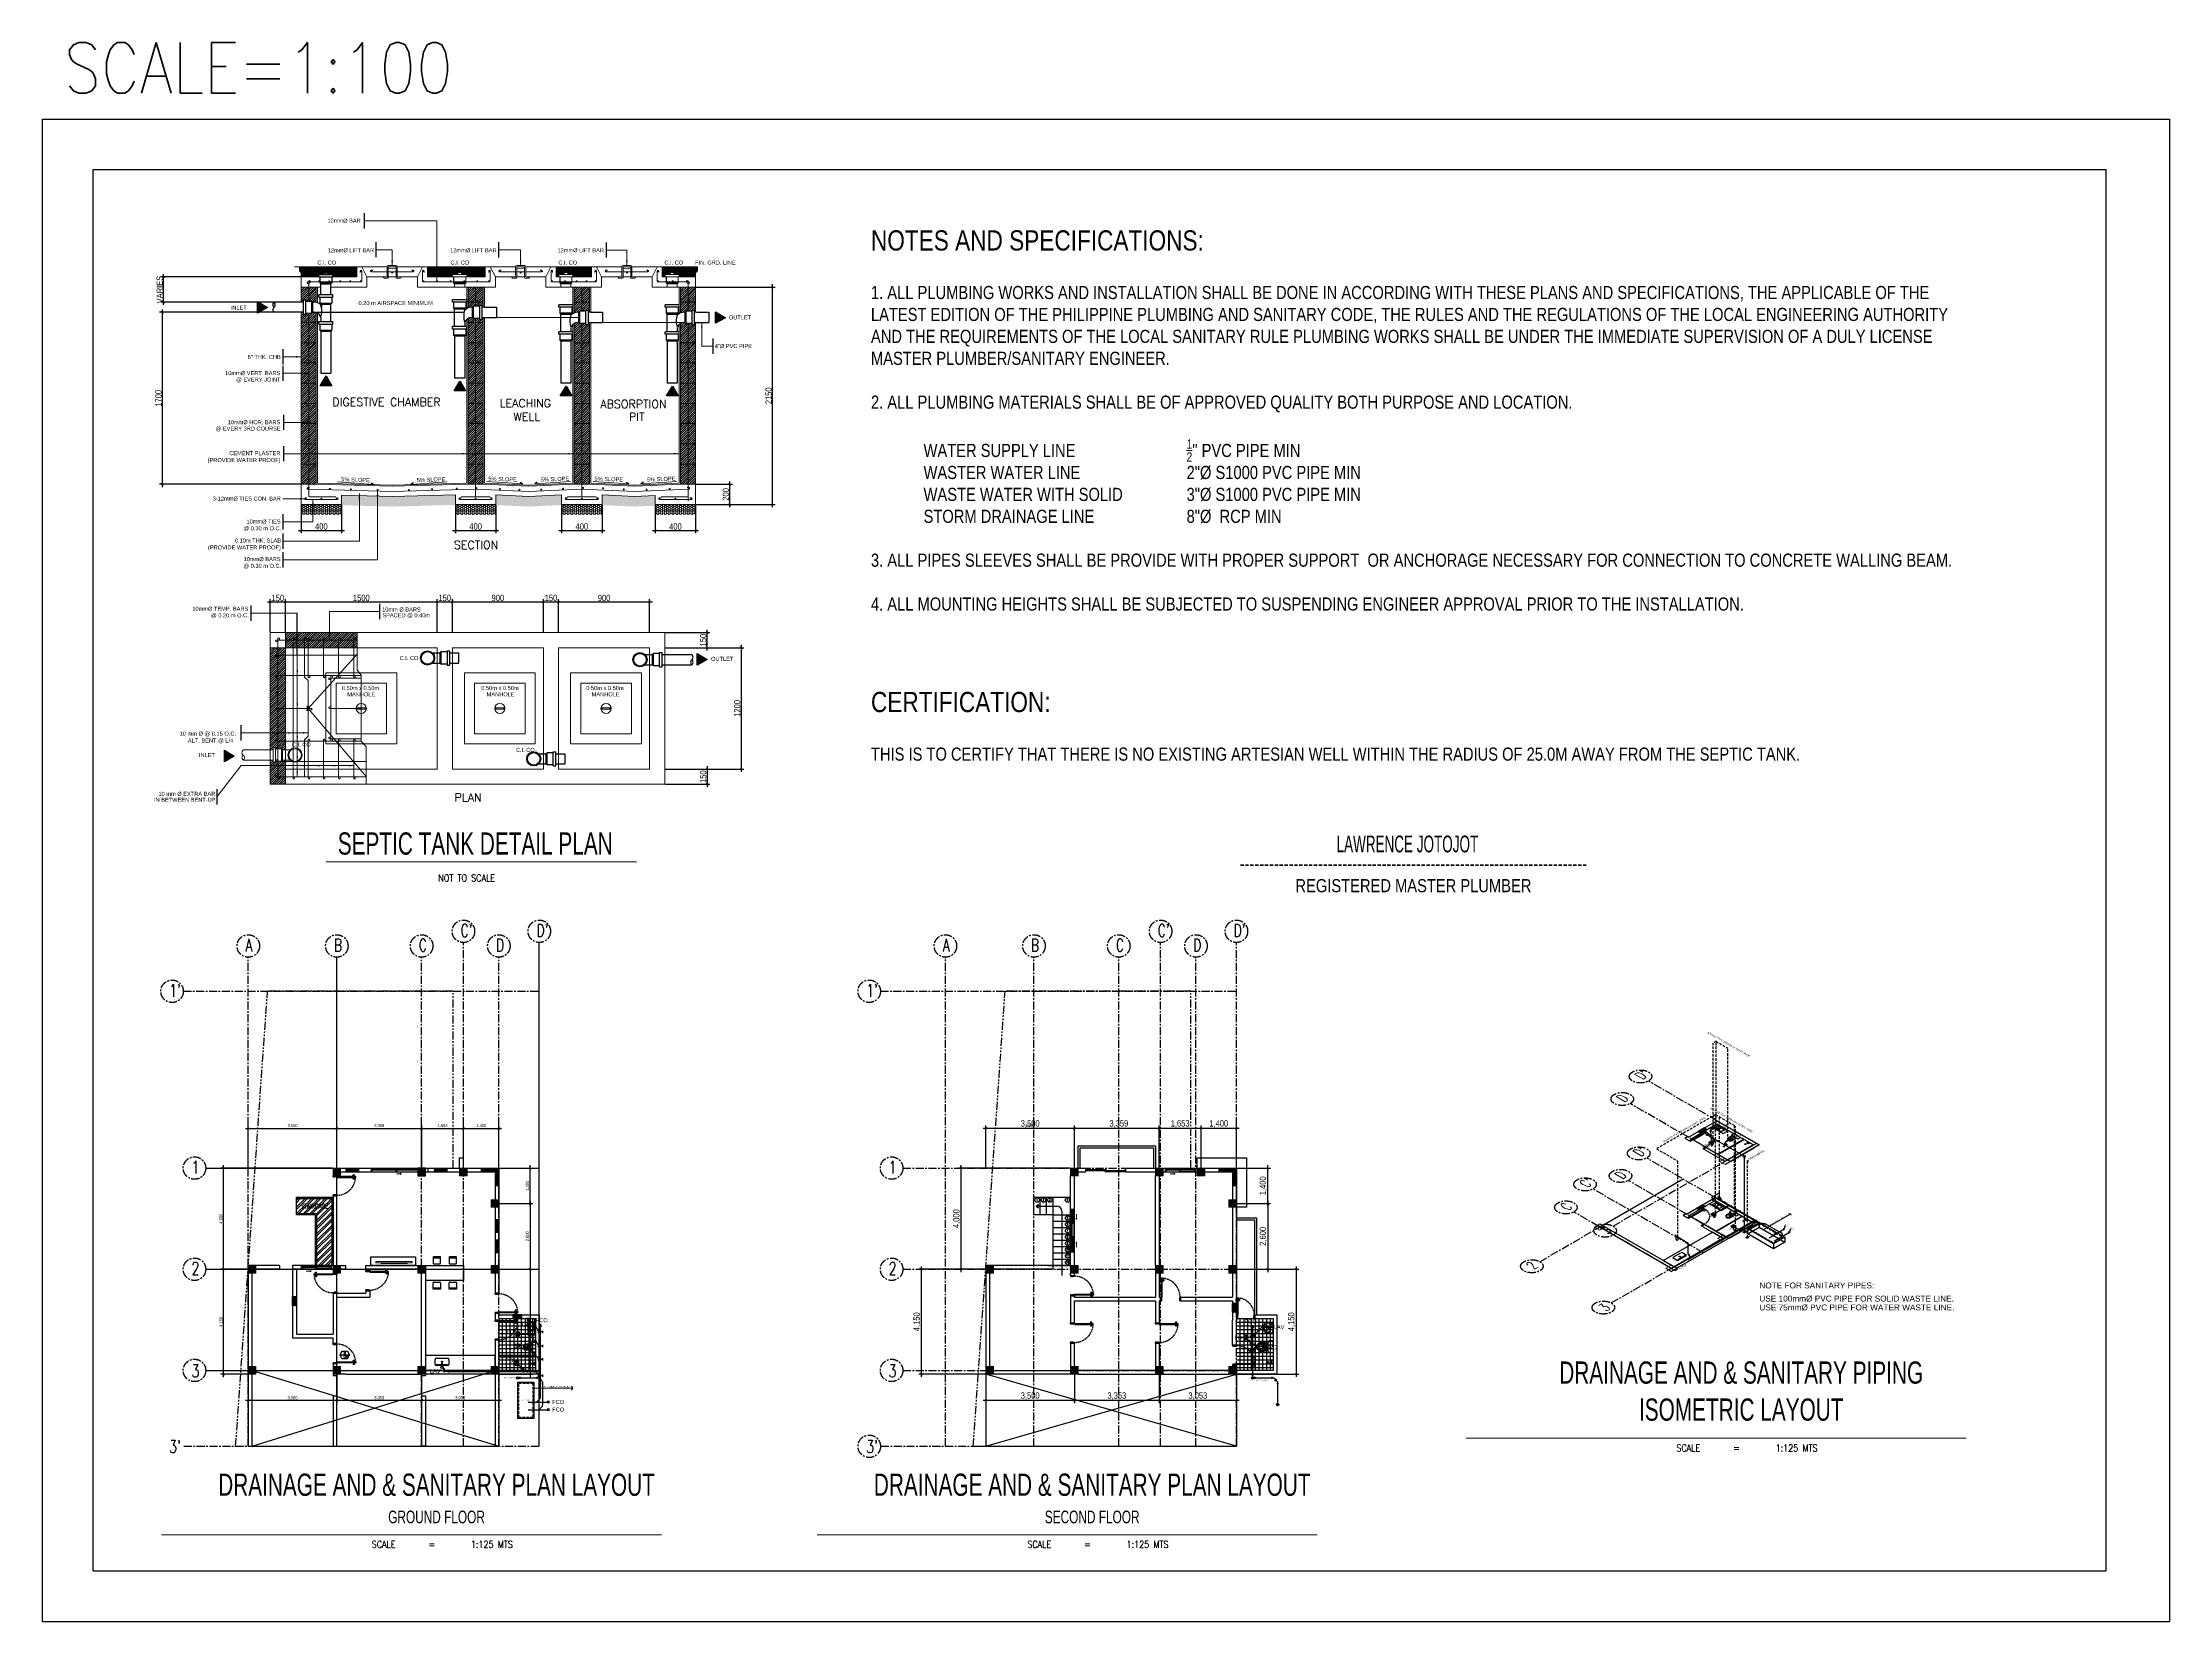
# Model space of a CAD drawing. Header units: millimetres. Extents: x -248340 to 456025, y 261499 to 1049645.
# Drawn here: x 289355 to 373455, y 435004 to 497430 of the extents above; entities that cross this region are included whole.
import ezdxf
from ezdxf.enums import TextEntityAlignment as Align

# ---------------------------------------------------------------- set-up
doc = ezdxf.new("R2010")
doc.units = ezdxf.units.MM
doc.header["$LTSCALE"] = 8
doc.header["$MEASUREMENT"] = 0
doc.header["$PDMODE"] = 3
doc.header["$PDSIZE"] = 0.3125
for name, pattern in [('CENTER', [50.8, 31.75, -6.35, 6.35, -6.35]), ('CONTINOUS', [0]), ('DASHED', [19.05, 12.7, -6.35]), ('DASHED2', [0.375, 0.25, -0.125]), ('HIDDEN', [9.525, 6.35, -3.175]), ('PHANTOM', [63.5, 31.75, -6.35, 6.35, -6.35, 6.35, -6.35])]:
    doc.linetypes.add(name, pattern=pattern)
doc.layers.get('0').update_dxf_attribs({"linetype": 'CONTINUOUS'})
doc.layers.get('DEFPOINTS').update_dxf_attribs({"color": 8, "linetype": 'CONTINUOUS'})
for name, color, linetype, lineweight in [('01', 1, 'CONTINUOUS', 0), ('10. Rebar', 10, 'CONTINUOUS', 25), ('A-ANNO-DIMS', 211, 'CONTINUOUS', 9), ('A-GLAZ', 151, 'CONTINUOUS', 18), ('A-TEXT', 251, 'CONTINUOUS', 15), ('DIM', 2, 'CONTINUOUS', 25), ('S_wall', 251, 'CONTINUOUS', 0)]:
    doc.layers.add(name, color=color, linetype=linetype, lineweight=lineweight)
for name, color, linetype in [('ar_furniture', 6, 'CONTINOUS'), ('ar_grid', 10, 'CENTER'), ('AR_ROOF', 7, 'CONTINUOUS'), ('ar_stairs', 7, 'CONTINOUS'), ('ar_wall', 7, 'CONTINOUS'), ('line', 7, 'CONTINUOUS'), ('MARK', 7, 'CONTINUOUS'), ('PDF_Geometry', 7, 'CONTINUOUS'), ('TEXT', 2, 'CONTINUOUS')]:
    doc.layers.add(name, color=color, linetype=linetype)
doc.layers.add('mv', color=30, linetype='CONTINUOUS', plot=False)
doc.styles.add('20SCALE@175CL', font='romans.shx', dxfattribs={"height": 0.08})
doc.styles.add('20scale@80cl', font='arial.ttf', dxfattribs={"height": 0.04})
doc.styles.add('EN-SCL-DIM', font='swisscl.ttf')
doc.styles.add('minnie1', font='ARIALN.TTF', dxfattribs={"height": 150})
doc.styles.add('ROMANS', font='ROMANS', dxfattribs={"width": 0.8, "bigfont": 'BIGFONT'})
doc.styles.get("Standard").update_dxf_attribs({"font": 'txt.shx', "width": 0.7, "bigfont": 'extfont.shx'})
doc.dimstyles.new('minnie1', dxfattribs={"dimtxt": 150, "dimasz": 200, "dimexe": 100, "dimexo": 100, "dimgap": 100, "dimtad": 1, "dimtoh": 1, "dimdec": 0, "dimzin": 1, "dimdsep": 32, "dimtxsty": 'minnie1', "dimblk": 'SMALL', "dimcen": 50, "dimclrd": 8, "dimclre": 8, "dimclrt": 256, "dimadec": 0, "dimazin": 0, "dimtfac": 1, "dimtdec": 0, "dimtix": 1, "dimtmove": 0, "dimatfit": 3, "dimfxl": 1, "dimlwd": 9, "dimlwe": 9, "dimarcsym": 0})
doc.dimstyles.new('SC50', dxfattribs={"dimscale": 0.5, "dimtxt": 250, "dimasz": 200, "dimexe": 220, "dimexo": 50, "dimgap": 50, "dimtad": 1, "dimdec": 0, "dimrnd": 1, "dimzin": 0, "dimdsep": 46, "dimlunit": 6, "dimtxsty": 'EN-SCL-DIM', "dimblk": 'ARCHTICK', "dimcen": 100, "dimdle": 220, "dimclrd": 1, "dimclre": 1, "dimclrt": 3, "dimadec": 0, "dimazin": 0, "dimtfac": 1, "dimtdec": 0, "dimtofl": 0, "dimtmove": 0, "dimatfit": 3, "dimldrblk": 'OPEN90', "dimfxl": 1, "dimtolj": 1, "dimtzin": 0, "dimarcsym": 1})
pattern_1 = [(0, (-494666.284, 816316.182), (75, 43.3012702), [50, -100]), (120, (-494666.284, 816316.182), (-75, 43.3012702), [50, -100]), (60, (-494666.284, 816316.182), (2e-14, 86.6025404), [-100, 50])]
pattern_2 = [(45, (280241.974, 442239.7), (7e-15, 88.38835), [62.5, -62.5]), (45, (280225.4, 442256.274), (7e-15, 88.38835), [62.5, -62.5]), (45, (280208.83, 442272.847), (7e-15, 88.38835), [62.5, -62.5]), (135, (280208.83, 442283.895), (-88.38835, 7e-15), [62.5, -62.5]), (135, (280225.4, 442300.47), (-88.38835, 7e-15), [62.5, -62.5]), (135, (280241.974, 442317.04), (-88.38835, 7e-15), [62.5, -62.5])]
pattern_3 = [(45, (-495886.93, 792372.733), (-44.194174, 44.194174), [])]

# ---------------------------------------------------------------- blocks, each defined once
blk = doc.blocks.new('_Small')
at = {"color": 0, "lineweight": -2}
blk.add_circle((0, 0), 0.25, dxfattribs=at)
blk = doc.blocks.new('_ArchTick')
at = {"color": 0, "linetype": 'ByBlock', "const_width": 0.15}
blk.add_lwpolyline([(-0.5, -0.5), (0.5, 0.5)], dxfattribs=at)
blk = doc.blocks.new('*D965')
at = {"layer": 'DEFPOINTS', "color": 0, "lineweight": 30, "ltscale": 1.25, "transparency": 16777216}
for p in [(299580, 479164), (301180, 479164), (301180, 478142)]:
    blk.add_point(p, dxfattribs=at)
at = {"layer": 'DIM', "color": 1, "lineweight": -2, "ltscale": 1.25, "transparency": 16777216}
for p, q in [((299580, 479139), (299580, 478032)), ((301180, 479139), (301180, 478032)), ((299470, 478142), (301290, 478142))]:
    blk.add_line(p, q, dxfattribs=at)
at = {"layer": 'DIM', "color": 1, "lineweight": -2, "ltscale": 1.25, "transparency": 16777216, "xscale": 100, "yscale": 100, "zscale": 100, "rotation": 180}
blk.add_blockref('_ArchTick', (299580, 478142), dxfattribs=at)
at = {"layer": 'DIM', "color": 1, "lineweight": -2, "ltscale": 1.25, "transparency": 16777216, "xscale": 100, "yscale": 100, "zscale": 100}
blk.add_blockref('_ArchTick', (301180, 478142), dxfattribs=at)
at = {"layer": 'DIM', "color": 3, "ltscale": 1.25, "transparency": 16777216, "insert": (300380, 478295), "char_height": 125, "attachment_point": 5, "style": 'EN-SCL-DIM'}
blk.add_mtext('\\A1;{\\H2x;400}', dxfattribs=at)
blk = doc.blocks.new('_Open90')
at = {"color": 0, "linetype": 'ByBlock', "lineweight": -2}
for p, q in [((0, 0), (-1, 0)), ((-0.5, 0.5), (0, 0)), ((0, 0), (-0.5, -0.5))]:
    blk.add_line(p, q, dxfattribs=at)
blk = doc.blocks.new('*D955')
at = {"layer": 'DEFPOINTS', "color": 0, "lineweight": 30, "ltscale": 1.25, "transparency": 16777216}
for p in [(305680, 479164), (307280, 479164), (307280, 478142)]:
    blk.add_point(p, dxfattribs=at)
at = {"layer": 'DIM', "color": 1, "lineweight": -2, "ltscale": 1.25, "transparency": 16777216}
for p, q in [((305680, 479139), (305680, 478032)), ((307280, 479139), (307280, 478032)), ((305570, 478142), (307390, 478142))]:
    blk.add_line(p, q, dxfattribs=at)
at = {"layer": 'DIM', "color": 1, "lineweight": -2, "ltscale": 1.25, "transparency": 16777216, "xscale": 100, "yscale": 100, "zscale": 100, "rotation": 180}
blk.add_blockref('_ArchTick', (305680, 478142), dxfattribs=at)
at = {"layer": 'DIM', "color": 1, "lineweight": -2, "ltscale": 1.25, "transparency": 16777216, "xscale": 100, "yscale": 100, "zscale": 100}
blk.add_blockref('_ArchTick', (307280, 478142), dxfattribs=at)
at = {"layer": 'DIM', "color": 3, "ltscale": 1.25, "transparency": 16777216, "insert": (306480, 478295), "char_height": 125, "attachment_point": 5, "style": 'EN-SCL-DIM'}
blk.add_mtext('\\A1;{\\H2x;400}', dxfattribs=at)
blk = doc.blocks.new('*D956')
at = {"layer": 'DEFPOINTS', "color": 0, "lineweight": 30, "ltscale": 1.25, "transparency": 16777216}
for p in [(309879, 479164), (311479, 479164), (311479, 478142)]:
    blk.add_point(p, dxfattribs=at)
at = {"layer": 'DIM', "color": 1, "lineweight": -2, "ltscale": 1.25, "transparency": 16777216}
for p, q in [((309879, 479139), (309879, 478032)), ((311479, 479139), (311479, 478032)), ((309769, 478142), (311589, 478142))]:
    blk.add_line(p, q, dxfattribs=at)
at = {"layer": 'DIM', "color": 1, "lineweight": -2, "ltscale": 1.25, "transparency": 16777216, "xscale": 100, "yscale": 100, "zscale": 100, "rotation": 180}
blk.add_blockref('_ArchTick', (309879, 478142), dxfattribs=at)
at = {"layer": 'DIM', "color": 1, "lineweight": -2, "ltscale": 1.25, "transparency": 16777216, "xscale": 100, "yscale": 100, "zscale": 100}
blk.add_blockref('_ArchTick', (311479, 478142), dxfattribs=at)
at = {"layer": 'DIM', "color": 3, "ltscale": 1.25, "transparency": 16777216, "insert": (310679, 478295), "char_height": 125, "attachment_point": 5, "style": 'EN-SCL-DIM'}
blk.add_mtext('\\A1;{\\H2x;400}', dxfattribs=at)
blk = doc.blocks.new('*D957')
at = {"layer": 'DEFPOINTS', "color": 0, "lineweight": 30, "ltscale": 1.25, "transparency": 16777216}
for p in [(313580, 479164), (315180, 479164), (315180, 478142)]:
    blk.add_point(p, dxfattribs=at)
at = {"layer": 'DIM', "color": 1, "lineweight": -2, "ltscale": 1.25, "transparency": 16777216}
for p, q in [((313580, 479139), (313580, 478032)), ((315180, 479139), (315180, 478032)), ((313470, 478142), (315290, 478142))]:
    blk.add_line(p, q, dxfattribs=at)
at = {"layer": 'DIM', "color": 1, "lineweight": -2, "ltscale": 1.25, "transparency": 16777216, "xscale": 100, "yscale": 100, "zscale": 100, "rotation": 180}
blk.add_blockref('_ArchTick', (313580, 478142), dxfattribs=at)
at = {"layer": 'DIM', "color": 1, "lineweight": -2, "ltscale": 1.25, "transparency": 16777216, "xscale": 100, "yscale": 100, "zscale": 100}
blk.add_blockref('_ArchTick', (315180, 478142), dxfattribs=at)
at = {"layer": 'DIM', "color": 3, "ltscale": 1.25, "transparency": 16777216, "insert": (314380, 478295), "char_height": 125, "attachment_point": 5, "style": 'EN-SCL-DIM'}
blk.add_mtext('\\A1;{\\H2x;400}', dxfattribs=at)
blk = doc.blocks.new('*D966')
at = {"layer": 'DEFPOINTS', "color": 0, "lineweight": 30, "ltscale": 1.25, "transparency": 16777216}
for p in [(315180, 479964), (316527, 479964), (315180, 479164)]:
    blk.add_point(p, dxfattribs=at)
at = {"layer": 'DIM', "color": 1, "lineweight": -2, "ltscale": 1.25, "transparency": 16777216}
for p, q in [((315205, 479964), (316637, 479964)), ((316527, 479054), (316527, 480074)), ((315205, 479164), (316637, 479164))]:
    blk.add_line(p, q, dxfattribs=at)
at = {"layer": 'DIM', "color": 1, "lineweight": -2, "ltscale": 1.25, "transparency": 16777216, "xscale": 100, "yscale": 100, "zscale": 100}
for p, rotation in [((316527, 479964), 90), ((316527, 479164), 270)]:
    blk.add_blockref('_ArchTick', p, dxfattribs=dict(at, rotation=rotation))
at = {"layer": 'DIM', "color": 3, "ltscale": 1.25, "transparency": 16777216, "insert": (316374, 479564), "char_height": 125, "attachment_point": 5, "rotation": 90, "style": 'EN-SCL-DIM'}
blk.add_mtext('\\A1;{\\H2x;200}', dxfattribs=at)
blk = doc.blocks.new('*D958')
at = {"layer": 'DEFPOINTS', "color": 0, "lineweight": 30, "ltscale": 1.25, "transparency": 16777216}
for p in [(315180, 487764), (318219, 487764), (315180, 479164)]:
    blk.add_point(p, dxfattribs=at)
at = {"layer": 'DIM', "color": 1, "lineweight": -2, "ltscale": 1.25, "transparency": 16777216}
for p, q in [((318219, 479054), (318219, 487874)), ((315205, 487764), (318329, 487764)), ((315205, 479164), (318329, 479164))]:
    blk.add_line(p, q, dxfattribs=at)
at = {"layer": 'DIM', "color": 1, "lineweight": -2, "ltscale": 1.25, "transparency": 16777216, "xscale": 100, "yscale": 100, "zscale": 100}
for p, rotation in [((318219, 487764), 90), ((318219, 479164), 270)]:
    blk.add_blockref('_ArchTick', p, dxfattribs=dict(at, rotation=rotation))
at = {"layer": 'DIM', "color": 3, "ltscale": 1.25, "transparency": 16777216, "insert": (318066, 483464), "char_height": 125, "attachment_point": 5, "rotation": 90, "style": 'EN-SCL-DIM'}
blk.add_mtext('\\A1;{\\H2x;2150}', dxfattribs=at)
blk = doc.blocks.new('*D967')
at = {"layer": 'DEFPOINTS', "color": 0, "lineweight": 30, "ltscale": 1.25, "transparency": 16777216}
for p in [(294094, 486764), (299580, 486764), (299580, 479964)]:
    blk.add_point(p, dxfattribs=at)
at = {"layer": 'DIM', "color": 1, "lineweight": -2, "ltscale": 1.25, "transparency": 16777216}
for p, q in [((299555, 486764), (293984, 486764)), ((294094, 479854), (294094, 486874)), ((299555, 479964), (293984, 479964))]:
    blk.add_line(p, q, dxfattribs=at)
at = {"layer": 'DIM', "color": 1, "lineweight": -2, "ltscale": 1.25, "transparency": 16777216, "xscale": 100, "yscale": 100, "zscale": 100}
for p, rotation in [((294094, 486764), 90), ((294094, 479964), 270)]:
    blk.add_blockref('_ArchTick', p, dxfattribs=dict(at, rotation=rotation))
at = {"layer": 'DIM', "color": 3, "ltscale": 1.25, "transparency": 16777216, "insert": (293941, 483364), "char_height": 125, "attachment_point": 5, "rotation": 90, "style": 'EN-SCL-DIM'}
blk.add_mtext('\\A1;{\\H2x;1700}', dxfattribs=at)
blk = doc.blocks.new('*D964')
at = {"layer": 'DEFPOINTS', "color": 0, "lineweight": 30, "ltscale": 1.25, "transparency": 16777216}
for p in [(294144, 488164), (299580, 488164), (298510, 487164)]:
    blk.add_point(p, dxfattribs=at)
at = {"layer": 'DIM', "color": 1, "lineweight": -2, "ltscale": 1.25, "transparency": 16777216}
for p, q in [((299555, 488164), (294034, 488164)), ((294144, 487054), (294144, 488274)), ((298485, 487164), (294034, 487164))]:
    blk.add_line(p, q, dxfattribs=at)
at = {"layer": 'DIM', "color": 1, "lineweight": -2, "ltscale": 1.25, "transparency": 16777216, "xscale": 100, "yscale": 100, "zscale": 100}
for p, rotation in [((294144, 488164), 90), ((294144, 487164), 270)]:
    blk.add_blockref('_ArchTick', p, dxfattribs=dict(at, rotation=rotation))
at = {"layer": 'DIM', "color": 3, "ltscale": 1.25, "transparency": 16777216, "insert": (293989, 487664), "char_height": 125, "attachment_point": 5, "rotation": 90, "style": 'EN-SCL-DIM'}
blk.add_mtext('\\A1;{\\H2x;VARIES}', dxfattribs=at)
blk = doc.blocks.new('*D971')
at = {"layer": 'DEFPOINTS', "color": 0, "lineweight": 30, "ltscale": 1.25, "transparency": 16777216}
for p in [(298959, 475316), (298359, 474104), (298959, 474104)]:
    blk.add_point(p, dxfattribs=at)
at = {"layer": 'DIM', "color": 1, "lineweight": -2, "ltscale": 1.25, "transparency": 16777216}
for p, q in [((298249, 475316), (299069, 475316)), ((298359, 474129), (298359, 475426)), ((298959, 474129), (298959, 475426))]:
    blk.add_line(p, q, dxfattribs=at)
at = {"layer": 'DIM', "color": 1, "lineweight": -2, "ltscale": 1.25, "transparency": 16777216, "xscale": 100, "yscale": 100, "zscale": 100, "rotation": 180}
blk.add_blockref('_ArchTick', (298359, 475316), dxfattribs=at)
at = {"layer": 'DIM', "color": 1, "lineweight": -2, "ltscale": 1.25, "transparency": 16777216, "xscale": 100, "yscale": 100, "zscale": 100}
blk.add_blockref('_ArchTick', (298959, 475316), dxfattribs=at)
at = {"layer": 'DIM', "color": 3, "ltscale": 1.25, "transparency": 16777216, "insert": (298659, 475469), "char_height": 125, "attachment_point": 5, "style": 'EN-SCL-DIM'}
blk.add_mtext('\\A1;{\\H2x;150}', dxfattribs=at)
blk = doc.blocks.new('*D962')
at = {"layer": 'DEFPOINTS', "color": 0, "lineweight": 30, "ltscale": 1.25, "transparency": 16777216}
for p in [(304959, 475316), (298959, 474104), (304959, 474104)]:
    blk.add_point(p, dxfattribs=at)
at = {"layer": 'DIM', "color": 1, "lineweight": -2, "ltscale": 1.25, "transparency": 16777216}
for p, q in [((298849, 475316), (305069, 475316)), ((298959, 474129), (298959, 475426)), ((304959, 474129), (304959, 475426))]:
    blk.add_line(p, q, dxfattribs=at)
at = {"layer": 'DIM', "color": 1, "lineweight": -2, "ltscale": 1.25, "transparency": 16777216, "xscale": 100, "yscale": 100, "zscale": 100, "rotation": 180}
blk.add_blockref('_ArchTick', (298959, 475316), dxfattribs=at)
at = {"layer": 'DIM', "color": 1, "lineweight": -2, "ltscale": 1.25, "transparency": 16777216, "xscale": 100, "yscale": 100, "zscale": 100}
blk.add_blockref('_ArchTick', (304959, 475316), dxfattribs=at)
at = {"layer": 'DIM', "color": 3, "ltscale": 1.25, "transparency": 16777216, "insert": (301959, 475469), "char_height": 125, "attachment_point": 5, "style": 'EN-SCL-DIM'}
blk.add_mtext('\\A1;{\\H2x;1500}', dxfattribs=at)
blk = doc.blocks.new('*D963')
at = {"layer": 'DEFPOINTS', "color": 0, "lineweight": 30, "ltscale": 1.25, "transparency": 16777216}
for p in [(305559, 475316), (304959, 474104), (305559, 474104)]:
    blk.add_point(p, dxfattribs=at)
at = {"layer": 'DIM', "color": 1, "lineweight": -2, "ltscale": 1.25, "transparency": 16777216}
for p, q in [((304849, 475316), (305669, 475316)), ((304959, 474129), (304959, 475426)), ((305559, 474129), (305559, 475426))]:
    blk.add_line(p, q, dxfattribs=at)
at = {"layer": 'DIM', "color": 1, "lineweight": -2, "ltscale": 1.25, "transparency": 16777216, "xscale": 100, "yscale": 100, "zscale": 100, "rotation": 180}
blk.add_blockref('_ArchTick', (304959, 475316), dxfattribs=at)
at = {"layer": 'DIM', "color": 1, "lineweight": -2, "ltscale": 1.25, "transparency": 16777216, "xscale": 100, "yscale": 100, "zscale": 100}
blk.add_blockref('_ArchTick', (305559, 475316), dxfattribs=at)
at = {"layer": 'DIM', "color": 3, "ltscale": 1.25, "transparency": 16777216, "insert": (305259, 475469), "char_height": 125, "attachment_point": 5, "style": 'EN-SCL-DIM'}
blk.add_mtext('\\A1;{\\H2x;150}', dxfattribs=at)
blk = doc.blocks.new('*D959')
at = {"layer": 'DEFPOINTS', "color": 0, "lineweight": 30, "ltscale": 1.25, "transparency": 16777216}
for p in [(309159, 475316), (305559, 474104), (309159, 474104)]:
    blk.add_point(p, dxfattribs=at)
at = {"layer": 'DIM', "color": 1, "lineweight": -2, "ltscale": 1.25, "transparency": 16777216}
for p, q in [((305449, 475316), (309269, 475316)), ((305559, 474129), (305559, 475426)), ((309159, 474129), (309159, 475426))]:
    blk.add_line(p, q, dxfattribs=at)
at = {"layer": 'DIM', "color": 1, "lineweight": -2, "ltscale": 1.25, "transparency": 16777216, "xscale": 100, "yscale": 100, "zscale": 100, "rotation": 180}
blk.add_blockref('_ArchTick', (305559, 475316), dxfattribs=at)
at = {"layer": 'DIM', "color": 1, "lineweight": -2, "ltscale": 1.25, "transparency": 16777216, "xscale": 100, "yscale": 100, "zscale": 100}
blk.add_blockref('_ArchTick', (309159, 475316), dxfattribs=at)
at = {"layer": 'DIM', "color": 3, "ltscale": 1.25, "transparency": 16777216, "insert": (307359, 475469), "char_height": 125, "attachment_point": 5, "style": 'EN-SCL-DIM'}
blk.add_mtext('\\A1;{\\H2x;900}', dxfattribs=at)
blk = doc.blocks.new('*D968')
at = {"layer": 'DEFPOINTS', "color": 0, "lineweight": 30, "ltscale": 1.25, "transparency": 16777216}
for p in [(309759, 475316), (309159, 474104), (309759, 474104)]:
    blk.add_point(p, dxfattribs=at)
at = {"layer": 'DIM', "color": 1, "lineweight": -2, "ltscale": 1.25, "transparency": 16777216}
for p, q in [((309049, 475316), (309869, 475316)), ((309159, 474129), (309159, 475426)), ((309759, 474129), (309759, 475426))]:
    blk.add_line(p, q, dxfattribs=at)
at = {"layer": 'DIM', "color": 1, "lineweight": -2, "ltscale": 1.25, "transparency": 16777216, "xscale": 100, "yscale": 100, "zscale": 100, "rotation": 180}
blk.add_blockref('_ArchTick', (309159, 475316), dxfattribs=at)
at = {"layer": 'DIM', "color": 1, "lineweight": -2, "ltscale": 1.25, "transparency": 16777216, "xscale": 100, "yscale": 100, "zscale": 100}
blk.add_blockref('_ArchTick', (309759, 475316), dxfattribs=at)
at = {"layer": 'DIM', "color": 3, "ltscale": 1.25, "transparency": 16777216, "insert": (309459, 475469), "char_height": 125, "attachment_point": 5, "style": 'EN-SCL-DIM'}
blk.add_mtext('\\A1;{\\H2x;150}', dxfattribs=at)
blk = doc.blocks.new('*D960')
at = {"layer": 'DEFPOINTS', "color": 0, "lineweight": 30, "ltscale": 1.25, "transparency": 16777216}
for p in [(313359, 475316), (309759, 474104), (313359, 474104)]:
    blk.add_point(p, dxfattribs=at)
at = {"layer": 'DIM', "color": 1, "lineweight": -2, "ltscale": 1.25, "transparency": 16777216}
for p, q in [((309649, 475316), (313469, 475316)), ((309759, 474129), (309759, 475426)), ((313359, 474129), (313359, 475426))]:
    blk.add_line(p, q, dxfattribs=at)
at = {"layer": 'DIM', "color": 1, "lineweight": -2, "ltscale": 1.25, "transparency": 16777216, "xscale": 100, "yscale": 100, "zscale": 100, "rotation": 180}
blk.add_blockref('_ArchTick', (309759, 475316), dxfattribs=at)
at = {"layer": 'DIM', "color": 1, "lineweight": -2, "ltscale": 1.25, "transparency": 16777216, "xscale": 100, "yscale": 100, "zscale": 100}
blk.add_blockref('_ArchTick', (313359, 475316), dxfattribs=at)
at = {"layer": 'DIM', "color": 3, "ltscale": 1.25, "transparency": 16777216, "insert": (311559, 475469), "char_height": 125, "attachment_point": 5, "style": 'EN-SCL-DIM'}
blk.add_mtext('\\A1;{\\H2x;900}', dxfattribs=at)
blk = doc.blocks.new('*D969')
at = {"layer": 'DEFPOINTS', "color": 0, "lineweight": 30, "ltscale": 1.25, "transparency": 16777216}
for p in [(313959, 474104), (313959, 473504), (315630, 474104)]:
    blk.add_point(p, dxfattribs=at)
at = {"layer": 'DIM', "color": 1, "lineweight": -2, "ltscale": 1.25, "transparency": 16777216}
for p, q in [((313984, 474104), (315740, 474104)), ((313984, 473504), (315740, 473504)), ((315630, 473394), (315630, 474214))]:
    blk.add_line(p, q, dxfattribs=at)
at = {"layer": 'DIM', "color": 1, "lineweight": -2, "ltscale": 1.25, "transparency": 16777216, "xscale": 100, "yscale": 100, "zscale": 100}
for p, rotation in [((315630, 474104), 90), ((315630, 473504), 270)]:
    blk.add_blockref('_ArchTick', p, dxfattribs=dict(at, rotation=rotation))
at = {"layer": 'DIM', "color": 3, "ltscale": 1.25, "transparency": 16777216, "insert": (315477, 473804), "char_height": 125, "attachment_point": 5, "rotation": 90, "style": 'EN-SCL-DIM'}
blk.add_mtext('\\A1;{\\H2x;150}', dxfattribs=at)
blk = doc.blocks.new('*D961')
at = {"layer": 'DEFPOINTS', "color": 0, "lineweight": 30, "ltscale": 1.25, "transparency": 16777216}
for p in [(313959, 473504), (313959, 468704), (316978, 468704)]:
    blk.add_point(p, dxfattribs=at)
at = {"layer": 'DIM', "color": 1, "lineweight": -2, "ltscale": 1.25, "transparency": 16777216}
for p, q in [((313984, 473504), (317088, 473504)), ((316978, 473614), (316978, 468594)), ((313984, 468704), (317088, 468704))]:
    blk.add_line(p, q, dxfattribs=at)
at = {"layer": 'DIM', "color": 1, "lineweight": -2, "ltscale": 1.25, "transparency": 16777216, "xscale": 100, "yscale": 100, "zscale": 100}
for p, rotation in [((316978, 473504), 90), ((316978, 468704), 270)]:
    blk.add_blockref('_ArchTick', p, dxfattribs=dict(at, rotation=rotation))
at = {"layer": 'DIM', "color": 3, "ltscale": 1.25, "transparency": 16777216, "insert": (316825, 471104), "char_height": 125, "attachment_point": 5, "rotation": 90, "style": 'EN-SCL-DIM'}
blk.add_mtext('\\A1;{\\H2x;1200}', dxfattribs=at)
blk = doc.blocks.new('*D970')
at = {"layer": 'DEFPOINTS', "color": 0, "lineweight": 30, "ltscale": 1.25, "transparency": 16777216}
for p in [(313959, 468704), (313959, 468104), (315630, 468104)]:
    blk.add_point(p, dxfattribs=at)
at = {"layer": 'DIM', "color": 1, "lineweight": -2, "ltscale": 1.25, "transparency": 16777216}
for p, q in [((313984, 468704), (315740, 468704)), ((315630, 468814), (315630, 467994)), ((313984, 468104), (315740, 468104))]:
    blk.add_line(p, q, dxfattribs=at)
at = {"layer": 'DIM', "color": 1, "lineweight": -2, "ltscale": 1.25, "transparency": 16777216, "xscale": 100, "yscale": 100, "zscale": 100}
for p, rotation in [((315630, 468704), 90), ((315630, 468104), 270)]:
    blk.add_blockref('_ArchTick', p, dxfattribs=dict(at, rotation=rotation))
at = {"layer": 'DIM', "color": 3, "ltscale": 1.25, "transparency": 16777216, "insert": (315477, 468404), "char_height": 125, "attachment_point": 5, "rotation": 90, "style": 'EN-SCL-DIM'}
blk.add_mtext('\\A1;{\\H2x;150}', dxfattribs=at)
blk = doc.blocks.new('SSS')
at = {"true_color": 0x939598}
h = blk.add_hatch(color=252, dxfattribs=at)
h.paths.add_polyline_path([(138372, -103572), (138360, -103572), (138360, -103610), (138460, -103610), (138460, -103594), (138503, -103594), (138503, -103572), (138491, -103572), (138491, -103571), (138504, -103571), (138504, -103595), (138461, -103595), (138461, -103611), (138359, -103611), (138359, -103571), (138372, -103571)])
h.paths.add_polyline_path([(138372, -104369), (138360, -104369), (138360, -104331), (138460, -104331), (138460, -104347), (138503, -104347), (138503, -104369), (138491, -104369), (138491, -104371), (138504, -104371), (138504, -104346), (138461, -104346), (138461, -104330), (138359, -104330), (138359, -104371), (138372, -104371)])
for points in [[(138510, -103641), (139255, -103641), (139255, -103603), (138510, -103603)], [(138353, -107491), (137608, -107491), (137608, -107453), (138353, -107453)], [(139810, -107391), (140555, -107391), (140555, -107353), (139810, -107353)], [(144921, -108951), (145667, -108951), (145667, -108988), (144921, -108988)], [(144921, -109348), (145667, -109348), (145667, -109311), (144921, -109311)], [(138515, -110936), (139260, -110936), (139260, -110974), (138515, -110974)]]:
    blk.add_hatch(color=252, dxfattribs=at).paths.add_polyline_path(points)
h = blk.add_hatch(color=252, dxfattribs=at)
h.paths.add_polyline_path([(138491, -107422), (138503, -107422), (138503, -107460), (138403, -107460), (138403, -107444), (138360, -107444), (138360, -107422), (138372, -107422), (138372, -107421), (138359, -107421), (138359, -107445), (138402, -107445), (138402, -107461), (138504, -107461), (138504, -107421), (138491, -107421)])
h.paths.add_polyline_path([(138491, -108219), (138503, -108219), (138503, -108181), (138403, -108181), (138403, -108197), (138360, -108197), (138360, -108219), (138372, -108219), (138372, -108221), (138359, -108221), (138359, -108196), (138402, -108196), (138402, -108180), (138504, -108180), (138504, -108221), (138491, -108221)])
h = blk.add_hatch(color=252, dxfattribs=at)
h.paths.add_polyline_path([(139672, -107322), (139660, -107322), (139660, -107360), (139760, -107360), (139760, -107344), (139803, -107344), (139803, -107322), (139791, -107322), (139791, -107321), (139804, -107321), (139804, -107345), (139761, -107345), (139761, -107361), (139659, -107361), (139659, -107321), (139672, -107321)])
h.paths.add_polyline_path([(139672, -108119), (139660, -108119), (139660, -108081), (139760, -108081), (139760, -108097), (139803, -108097), (139803, -108119), (139791, -108119), (139791, -108121), (139804, -108121), (139804, -108096), (139761, -108096), (139761, -108080), (139659, -108080), (139659, -108121), (139672, -108121)])
h = blk.add_hatch(color=252, dxfattribs=at)
h.paths.add_polyline_path([(144783, -109020), (144772, -109020), (144772, -108981), (144871, -108981), (144871, -108997), (144914, -108997), (144914, -109020), (144903, -109020), (144903, -109021), (144915, -109021), (144915, -108996), (144873, -108996), (144873, -108980), (144771, -108980), (144771, -109021), (144783, -109021)])
h.paths.add_polyline_path([(144783, -108222), (144772, -108222), (144772, -108260), (144871, -108260), (144871, -108244), (144914, -108244), (144914, -108222), (144903, -108222), (144903, -108221), (144915, -108221), (144915, -108245), (144873, -108245), (144873, -108262), (144771, -108262), (144771, -108221), (144783, -108221)])
h = blk.add_hatch(color=252, dxfattribs=at)
h.paths.add_polyline_path([(144783, -109279), (144772, -109279), (144772, -109318), (144871, -109318), (144871, -109302), (144914, -109302), (144914, -109279), (144903, -109279), (144903, -109278), (144915, -109278), (144915, -109303), (144873, -109303), (144873, -109319), (144771, -109319), (144771, -109278), (144783, -109278)])
h.paths.add_polyline_path([(144783, -110077), (144772, -110077), (144772, -110039), (144871, -110039), (144871, -110055), (144914, -110055), (144914, -110077), (144903, -110077), (144903, -110078), (144915, -110078), (144915, -110053), (144873, -110053), (144873, -110037), (144771, -110037), (144771, -110078), (144783, -110078)])
h = blk.add_hatch(color=252, dxfattribs=at)
h.paths.add_polyline_path([(138377, -111005), (138365, -111005), (138365, -110967), (138465, -110967), (138465, -110983), (138508, -110983), (138508, -111005), (138496, -111005), (138496, -111006), (138509, -111006), (138509, -110982), (138466, -110982), (138466, -110966), (138364, -110966), (138364, -111006), (138377, -111006)])
h.paths.add_polyline_path([(138377, -110208), (138365, -110208), (138365, -110246), (138465, -110246), (138465, -110230), (138508, -110230), (138508, -110208), (138496, -110208), (138496, -110206), (138509, -110206), (138509, -110231), (138466, -110231), (138466, -110247), (138364, -110247), (138364, -110206), (138377, -110206)])
at = {"layer": 'A-ANNO-DIMS', "ltscale": 1.25, "true_color": 0x939598}
h = blk.add_hatch(dxfattribs=at)
h.set_pattern_fill('ANSI32', color=252, scale=50)
h.set_pattern_definition([(45, (87838.863, 246713.806), (-13.2582521, 13.2582521), []), (45, (87847.702, 246713.806), (-13.2582521, 13.2582521), [])])
h.paths.add_polyline_path([(138359, -103571), (138659, -103571), (138659, -103271), (138359, -103271)])
h = blk.add_hatch(dxfattribs=at)
h.set_pattern_fill('ANSI32', color=252, scale=50)
h.set_pattern_definition([(45, (91192.063, 246713.806), (-13.2582521, 13.2582521), []), (45, (91200.902, 246713.806), (-13.2582521, 13.2582521), [])])
h.paths.add_polyline_path([(141712, -103571), (142012, -103571), (142012, -103271), (141712, -103271)])
h = blk.add_hatch(dxfattribs=at)
h.set_pattern_fill('ANSI32', color=252, scale=50)
h.set_pattern_definition([(45, (92845.263, 246713.806), (-13.2582521, 13.2582521), []), (45, (92854.102, 246713.806), (-13.2582521, 13.2582521), [])])
h.paths.add_polyline_path([(143365, -103571), (143665, -103571), (143665, -103271), (143365, -103271)])
h = blk.add_hatch(dxfattribs=at)
h.set_pattern_fill('ANSI32', color=252, scale=50)
h.set_pattern_definition([(45, (94095.263, 245463.806), (-13.2582521, 13.2582521), []), (45, (94104.102, 245463.806), (-13.2582521, 13.2582521), [])])
h.paths.add_polyline_path([(144615, -104821), (144915, -104821), (144915, -104521), (144615, -104521)])
h = blk.add_hatch(dxfattribs=at)
h.set_pattern_fill('ANSI32', color=252, scale=50)
h.set_pattern_definition([(45, (84488.863, 242863.806), (-13.2582521, 13.2582521), []), (45, (84497.702, 242863.806), (-13.2582521, 13.2582521), [])])
h.paths.add_polyline_path([(135009, -107421), (135309, -107421), (135309, -107121), (135009, -107121)])
h = blk.add_hatch(dxfattribs=at)
h.set_pattern_fill('ANSI32', color=252, scale=50)
h.set_pattern_definition([(45, (87838.863, 242863.806), (-13.2582521, 13.2582521), []), (45, (87847.702, 242863.806), (-13.2582521, 13.2582521), [])])
h.paths.add_polyline_path([(138359, -107421), (138659, -107421), (138659, -107121), (138359, -107121)])
h = blk.add_hatch(dxfattribs=at)
h.set_pattern_fill('ANSI32', color=252, scale=50)
h.set_pattern_definition([(45, (91192.063, 242863.806), (-13.2582521, 13.2582521), []), (45, (91200.902, 242863.806), (-13.2582521, 13.2582521), [])])
h.paths.add_polyline_path([(141712, -107421), (142012, -107421), (142012, -107121), (141712, -107121)])
h = blk.add_hatch(dxfattribs=at)
h.set_pattern_fill('ANSI32', color=252, scale=50)
h.set_pattern_definition([(45, (94095.263, 242863.95), (-13.2582521, 13.2582521), []), (45, (94104.102, 242863.95), (-13.2582521, 13.2582521), [])])
h.paths.add_polyline_path([(144615, -107420), (144915, -107420), (144915, -107120), (144615, -107120)])
h = blk.add_hatch(dxfattribs=at)
h.set_pattern_fill('ANSI32', color=252, scale=50)
h.set_pattern_definition([(45, (84488.863, 238863.806), (-13.2582521, 13.2582521), []), (45, (84497.702, 238863.806), (-13.2582521, 13.2582521), [])])
h.paths.add_polyline_path([(135009, -111421), (135309, -111421), (135309, -111121), (135009, -111121)])
h = blk.add_hatch(dxfattribs=at)
h.set_pattern_fill('ANSI32', color=252, scale=50)
h.set_pattern_definition([(45, (87838.863, 238863.806), (-13.2582521, 13.2582521), []), (45, (87847.702, 238863.806), (-13.2582521, 13.2582521), [])])
h.paths.add_polyline_path([(138359, -111421), (138659, -111421), (138659, -111121), (138359, -111121)])
h = blk.add_hatch(dxfattribs=at)
h.set_pattern_fill('ANSI32', color=252, scale=50)
h.set_pattern_definition([(45, (91192.063, 238863.806), (-13.2582521, 13.2582521), []), (45, (91200.902, 238863.806), (-13.2582521, 13.2582521), [])])
h.paths.add_polyline_path([(141712, -111421), (142012, -111421), (142012, -111121), (141712, -111121)])
h = blk.add_hatch(dxfattribs=at)
h.set_pattern_fill('ANSI32', color=252, scale=50)
h.set_pattern_definition([(45, (94095.263, 238863.95), (-13.2582521, 13.2582521), []), (45, (94104.102, 238863.95), (-13.2582521, 13.2582521), [])])
h.paths.add_polyline_path([(144615, -111420), (144915, -111420), (144915, -111120), (144615, -111120)])
at = {"layer": 'ar_wall', "ltscale": 1.25, "true_color": 0x939598}
h = blk.add_hatch(dxfattribs=at)
h.set_pattern_fill('ANSI33', color=252, scale=75)
h.set_pattern_definition([(45, (79725.857, 276971.84), (-13.25825215, 13.25825215), []), (45, (79739.116, 276971.84), (-13.25825215, 13.25825215), [9.375, -4.6875])])
h.paths.add_polyline_path([(136822, -108389), (136819, -108389), (136819, -108386), (136816, -108386), (136816, -108383), (136809, -108383), (136809, -108358), (136784, -108358), (136759, -108358), (136759, -108708), (136809, -108708), (136809, -108683), (136816, -108683), (136816, -108680), (136819, -108680), (136819, -108677), (136822, -108677)])
h.paths.add_polyline_path([(136909, -108358), (136859, -108358), (136859, -108383), (136852, -108383), (136852, -108386), (136849, -108386), (136849, -108389), (136847, -108389), (136847, -108677), (136849, -108677), (136849, -108680), (136852, -108680), (136852, -108683), (136859, -108683), (136859, -108708), (136909, -108708)])
h = blk.add_hatch(dxfattribs=at)
h.set_pattern_fill('ANSI33', color=252, scale=75, angle=90)
h.set_pattern_definition([(135, (-239864.394, -166253.93), (-13.25825215, -13.25825215), []), (135, (-239864.394, -166240.672), (-13.25825215, -13.25825215), [9.375, -4.6875])])
h.paths.add_polyline_path([(145496, -109158), (145496, -109161), (145493, -109161), (145493, -109164), (145491, -109164), (145491, -109171), (145466, -109171), (145466, -109196), (145466, -109221), (145815, -109221), (145815, -109171), (145790, -109171), (145790, -109164), (145788, -109164), (145788, -109161), (145785, -109161), (145785, -109158)])
h.paths.add_polyline_path([(145466, -109071), (145466, -109121), (145491, -109121), (145491, -109128), (145493, -109128), (145493, -109131), (145496, -109131), (145496, -109133), (145785, -109133), (145785, -109131), (145788, -109131), (145788, -109128), (145790, -109128), (145790, -109121), (145815, -109121), (145815, -109071)])
at = {"color": 252, "ltscale": 1.25, "true_color": 0x939598}
for p, q in [((138509, -114271), (138509, -94932)), ((146515, -114271), (146515, -94352)), ((133324, -103271), (146515, -103271)), ((138359, -103271), (144915, -103271)), ((138509, -103421), (144765, -103421)), ((138865, -103271), (138865, -103421)), ((139365, -103271), (139365, -103421)), ((142012, -103271), (141712, -103271)), ((141712, -103271), (141712, -103571)), ((142012, -103571), (142012, -103271)), ((142112, -103271), (142112, -103421)), ((144765, -103421), (144765, -108221)), ((141712, -103571), (142012, -103571)), ((139850, -106776), (141622, -106776)), ((139850, -107121), (139850, -106776)), ((141622, -106776), (141622, -107121)), ((142602, -106786), (142312, -106786)), ((142312, -106786), (142312, -107036)), ((142602, -107036), (142602, -106786)), ((143239, -106786), (142948, -106786)), ((142948, -106786), (142948, -107036)), ((143239, -107036), (143239, -106786)), ((133324, -107271), (146515, -107271)), ((136247, -107121), (135009, -107121)), ((136247, -107271), (135159, -107271)), ((138359, -107121), (136759, -107121)), ((136759, -107121), (136759, -109983)), ((136909, -107271), (136909, -109833)), ((137459, -107121), (138359, -107121)), ((137709, -107121), (137659, -107121)), ((138509, -107121), (138859, -107121)), ((138859, -107271), (138859, -107121)), ((139659, -107121), (141862, -107121)), ((139659, -107271), (139659, -107121)), ((141712, -107271), (139659, -107271)), ((139659, -107271), (139659, -107321)), ((139809, -107321), (139659, -107321)), ((139809, -107271), (139809, -107321)), ((141622, -107121), (139850, -107121)), ((142012, -107121), (143515, -107121)), ((142602, -106826), (142312, -106826)), ((142337, -107061), (142577, -107061)), ((143239, -106826), (142948, -106826)), ((142973, -107061), (143214, -107061)), ((143515, -107121), (143515, -107721)), ((138359, -108196), (138359, -109833)), ((138359, -108221), (138509, -108221)), ((138509, -108221), (139659, -108221)), ((138509, -108371), (139809, -108371)), ((138509, -110206), (138509, -108371)), ((139659, -108080), (139659, -108221)), ((139659, -108121), (139809, -108121)), ((139809, -108121), (139809, -108371)), ((143515, -107721), (142012, -107721)), ((142312, -108056), (142312, -107805)), ((142602, -108015), (142312, -108015)), ((142602, -108056), (142312, -108056)), ((142337, -107780), (142577, -107780)), ((142602, -107805), (142602, -108056)), ((142948, -108056), (142948, -107805)), ((143239, -108015), (142948, -108015)), ((143239, -108056), (142948, -108056)), ((142973, -107780), (143214, -107780)), ((143239, -107805), (143239, -108056)), ((144915, -108221), (144765, -108221)), ((144765, -109021), (144765, -109278)), ((144915, -109021), (144765, -109021)), ((144915, -109278), (144765, -109278)), ((144915, -108995), (144915, -109071)), ((144915, -109071), (144915, -109021)), ((144915, -109071), (146515, -109071)), ((144915, -109221), (144915, -109304)), ((144915, -109221), (146365, -109221)), ((144915, -109304), (144915, -110078)), ((146061, -109221), (146061, -109866)), ((146365, -109258), (146326, -109258)), ((146326, -109258), (146326, -109834)), ((146365, -109221), (146365, -111271)), ((146515, -109071), (146515, -111421)), ((136759, -109983), (138359, -109983)), ((136909, -109833), (138359, -109833)), ((138359, -110206), (138359, -109983)), ((144915, -110078), (144765, -110078)), ((146061, -109866), (146365, -109866)), ((146098, -109330), (146279, -109330)), ((146098, -109723), (146098, -109330)), ((146279, -109723), (146098, -109723)), ((146365, -110168), (146221, -110168)), ((146221, -110168), (146221, -110535)), ((146309, -109518), (146242, -109518)), ((146242, -109518), (146242, -109535)), ((146242, -109535), (146309, -109535)), ((146279, -109330), (146279, -109723)), ((146292, -109518), (146292, -109474)), ((146292, -109474), (146309, -109474)), ((146292, -109527), (146292, -109580)), ((146292, -109580), (146309, -109580)), ((146309, -109474), (146309, -109527)), ((146309, -109535), (146309, -109527)), ((146309, -109580), (146309, -109527)), ((146326, -109834), (146365, -109834)), ((138509, -110206), (138359, -110206)), ((138359, -111006), (138359, -111471)), ((138509, -111006), (138359, -111006)), ((146365, -110679), (144915, -110679)), ((144915, -110737), (146365, -110737)), ((146126, -110227), (145986, -110227)), ((146074, -110252), (145986, -110252)), ((146074, -110450), (145986, -110450)), ((146126, -110475), (145986, -110475)), ((146221, -110243), (146126, -110227)), ((146221, -110459), (146126, -110475)), ((146221, -110186), (146209, -110186)), ((146209, -110186), (146209, -110233)), ((146209, -110233), (146221, -110233)), ((146221, -110535), (146365, -110535)), ((146302, -110990), (146243, -110990)), ((146243, -110990), (146243, -111024)), ((146365, -110955), (146302, -110955)), ((146302, -110955), (146302, -111055)), ((133324, -111271), (146515, -111271)), ((135159, -114271), (144765, -111270)), ((135159, -111271), (144915, -114271)), ((138359, -111421), (138359, -111471)), ((138359, -111471), (138509, -111471)), ((138509, -111471), (138509, -111421)), ((138859, -111421), (138509, -111421)), ((138659, -111271), (138859, -111271)), ((138859, -111271), (141712, -111271)), ((138859, -111421), (141862, -111421)), ((146365, -111271), (144915, -111271)), ((146515, -111421), (144915, -111421)), ((146243, -111024), (146302, -111024)), ((146302, -111055), (146365, -111055)), ((146515, -111121), (146515, -111121)), ((135159, -114271), (144765, -114271))]:
    blk.add_line(p, q, dxfattribs=at)
at = {"color": 252, "linetype": 'Continuous', "ltscale": 1.25, "true_color": 0x939598}
for p, q in [((138865, -103293), (138888, -103271)), ((138865, -103275), (138870, -103271)), ((138865, -103399), (138906, -103358)), ((138865, -103381), (138872, -103375)), ((138867, -103308), (138876, -103300)), ((138867, -103415), (138876, -103406)), ((138873, -103321), (138923, -103271)), ((138879, -103421), (138941, -103358)), ((138881, -103295), (138890, -103286)), ((138881, -103401), (138890, -103392)), ((138890, -103321), (138894, -103317)), ((138894, -103282), (138903, -103273)), ((138894, -103388), (138903, -103379)), ((138898, -103331), (138958, -103271)), ((138898, -103313), (138907, -103304)), ((138898, -103419), (138907, -103410)), ((138907, -103375), (138916, -103366)), ((138912, -103300), (138921, -103291)), ((138912, -103406), (138921, -103397)), ((138914, -103421), (138976, -103359)), ((138916, -103331), (138925, -103322)), ((138921, -103362), (138924, -103358)), ((138925, -103286), (138934, -103278)), ((138925, -103392), (138934, -103384)), ((138929, -103317), (138938, -103308)), ((138932, -103421), (138938, -103415)), ((138933, -103331), (138994, -103271)), ((138938, -103273), (138941, -103271)), ((138938, -103379), (138947, -103370)), ((138943, -103304), (138951, -103295)), ((138943, -103410), (138951, -103401)), ((138950, -103421), (139012, -103359)), ((138951, -103331), (138956, -103326)), ((138951, -103366), (138959, -103359)), ((138956, -103291), (138965, -103282)), ((138956, -103397), (138965, -103388)), ((138960, -103322), (138969, -103313)), ((138967, -103421), (138969, -103419)), ((138969, -103331), (139029, -103271)), ((138969, -103278), (138976, -103271)), ((138969, -103384), (138978, -103375)), ((138974, -103308), (138982, -103300)), ((138974, -103415), (138982, -103406)), ((138982, -103370), (138991, -103362)), ((138985, -103421), (139047, -103359)), ((138986, -103331), (138987, -103331)), ((138987, -103295), (138996, -103286)), ((138987, -103401), (138996, -103392)), ((138991, -103326), (139000, -103317)), ((139000, -103282), (139009, -103273)), ((139000, -103388), (139009, -103379)), ((139004, -103331), (139064, -103271)), ((139004, -103313), (139013, -103304)), ((139004, -103419), (139013, -103410)), ((139013, -103375), (139022, -103366)), ((139018, -103300), (139027, -103291)), ((139018, -103406), (139027, -103397)), ((139020, -103421), (139082, -103359)), ((139022, -103331), (139031, -103322)), ((139027, -103362), (139029, -103359)), ((139031, -103286), (139040, -103278)), ((139031, -103392), (139040, -103384)), ((139035, -103317), (139044, -103308)), ((139038, -103421), (139044, -103415)), ((139039, -103331), (139100, -103271)), ((139044, -103273), (139047, -103271)), ((139044, -103379), (139053, -103370)), ((139049, -103304), (139058, -103295)), ((139049, -103410), (139058, -103401)), ((139056, -103421), (139117, -103359)), ((139057, -103332), (139062, -103326)), ((139058, -103366), (139064, -103359)), ((139062, -103291), (139071, -103282)), ((139062, -103397), (139071, -103388)), ((139066, -103322), (139075, -103313)), ((139073, -103421), (139075, -103419)), ((139074, -103332), (139135, -103271)), ((139075, -103278), (139082, -103271)), ((139075, -103384), (139084, -103375)), ((139080, -103308), (139088, -103300)), ((139080, -103415), (139088, -103406)), ((139088, -103370), (139097, -103362)), ((139091, -103421), (139152, -103360)), ((139092, -103332), (139093, -103331)), ((139093, -103295), (139102, -103286)), ((139093, -103401), (139102, -103392)), ((139097, -103326), (139106, -103317)), ((139106, -103282), (139115, -103273)), ((139106, -103388), (139115, -103379)), ((139109, -103332), (139170, -103271)), ((139111, -103313), (139119, -103304)), ((139111, -103419), (139119, -103410)), ((139119, -103375), (139128, -103366)), ((139124, -103300), (139133, -103291)), ((139124, -103406), (139133, -103397)), ((139126, -103421), (139187, -103360)), ((139128, -103331), (139137, -103322)), ((139133, -103362), (139135, -103360)), ((139137, -103286), (139146, -103278)), ((139137, -103392), (139146, -103384)), ((139141, -103317), (139150, -103308)), ((139144, -103332), (139206, -103271)), ((139144, -103421), (139150, -103415)), ((139150, -103273), (139153, -103271)), ((139150, -103379), (139159, -103370)), ((139155, -103304), (139164, -103295)), ((139155, -103410), (139164, -103401)), ((139162, -103332), (139168, -103326)), ((139162, -103421), (139223, -103360)), ((139164, -103366), (139170, -103360)), ((139168, -103291), (139177, -103282)), ((139168, -103397), (139177, -103388)), ((139172, -103322), (139181, -103313)), ((139179, -103421), (139181, -103419)), ((139180, -103332), (139241, -103271)), ((139181, -103278), (139188, -103271)), ((139181, -103384), (139190, -103375)), ((139186, -103308), (139195, -103300)), ((139186, -103415), (139195, -103406)), ((139195, -103370), (139203, -103362)), ((139197, -103332), (139199, -103331)), ((139197, -103421), (139258, -103360)), ((139199, -103295), (139208, -103286)), ((139199, -103401), (139208, -103392)), ((139203, -103326), (139212, -103317)), ((139212, -103282), (139221, -103273)), ((139212, -103388), (139221, -103379)), ((139215, -103332), (139276, -103271)), ((139217, -103313), (139225, -103304)), ((139217, -103419), (139225, -103410)), ((139225, -103375), (139234, -103366)), ((139230, -103300), (139239, -103291)), ((139230, -103406), (139239, -103397)), ((139233, -103421), (139293, -103360)), ((139234, -103331), (139243, -103322)), ((139239, -103362), (139240, -103360)), ((139243, -103286), (139252, -103278)), ((139243, -103392), (139252, -103384)), ((139248, -103317), (139256, -103308)), ((139250, -103333), (139312, -103271)), ((139250, -103421), (139256, -103415)), ((139256, -103273), (139259, -103271)), ((139256, -103379), (139265, -103370)), ((139261, -103304), (139270, -103295)), ((139261, -103410), (139270, -103401)), ((139267, -103333), (139274, -103326)), ((139268, -103421), (139328, -103361)), ((139270, -103366), (139275, -103360)), ((139274, -103291), (139283, -103282)), ((139274, -103397), (139283, -103388)), ((139278, -103322), (139287, -103313)), ((139285, -103333), (139347, -103271)), ((139286, -103421), (139287, -103419)), ((139287, -103278), (139294, -103271)), ((139287, -103384), (139296, -103375)), ((139292, -103308), (139301, -103300)), ((139292, -103415), (139301, -103406)), ((139301, -103370), (139309, -103362)), ((139303, -103333), (139305, -103331)), ((139303, -103421), (139353, -103371)), ((139305, -103295), (139314, -103286)), ((139305, -103401), (139314, -103392)), ((139309, -103326), (139318, -103317)), ((139318, -103282), (139327, -103273)), ((139318, -103388), (139327, -103379)), ((139320, -103333), (139365, -103288)), ((139323, -103313), (139332, -103304)), ((139323, -103419), (139332, -103410)), ((139332, -103375), (139340, -103366)), ((139336, -103300), (139345, -103291)), ((139336, -103406), (139345, -103397)), ((139339, -103421), (139365, -103394)), ((139349, -103286), (139358, -103278)), ((139349, -103392), (139358, -103384)), ((139354, -103317), (139362, -103308)), ((139356, -103421), (139362, -103415)), ((139362, -103273), (139365, -103271)), ((139362, -103379), (139365, -103376)), ((142365, -103304), (142399, -103271)), ((142365, -103410), (142417, -103358)), ((142365, -103375), (142369, -103371)), ((142366, -103321), (142370, -103317)), ((142370, -103282), (142379, -103273)), ((142370, -103388), (142379, -103379)), ((142374, -103313), (142383, -103304)), ((142374, -103419), (142383, -103410)), ((142383, -103375), (142387, -103371)), ((142384, -103321), (142434, -103271)), ((142387, -103300), (142396, -103291)), ((142387, -103406), (142396, -103397)), ((142390, -103421), (142453, -103358)), ((142390, -103367), (142392, -103366)), ((142393, -103330), (142401, -103322)), ((142396, -103362), (142400, -103358)), ((142401, -103286), (142410, -103278)), ((142401, -103392), (142410, -103384)), ((142405, -103317), (142414, -103308)), ((142407, -103333), (142469, -103271)), ((142408, -103421), (142414, -103415)), ((142414, -103273), (142416, -103271)), ((142414, -103379), (142423, -103370)), ((142418, -103304), (142427, -103295)), ((142418, -103410), (142427, -103401)), ((142425, -103333), (142432, -103326)), ((142426, -103421), (142488, -103358)), ((142427, -103366), (142435, -103358)), ((142432, -103291), (142441, -103282)), ((142432, -103397), (142441, -103388)), ((142436, -103322), (142445, -103313)), ((142442, -103333), (142505, -103271)), ((142443, -103421), (142445, -103419)), ((142445, -103278), (142452, -103271)), ((142445, -103384), (142454, -103375)), ((142449, -103308), (142458, -103300)), ((142449, -103415), (142458, -103406)), ((142458, -103370), (142467, -103362)), ((142460, -103333), (142463, -103331)), ((142461, -103421), (142523, -103358)), ((142463, -103295), (142471, -103286)), ((142463, -103401), (142471, -103392)), ((142467, -103326), (142476, -103317)), ((142476, -103282), (142485, -103273)), ((142476, -103388), (142485, -103379)), ((142478, -103333), (142540, -103271)), ((142480, -103313), (142489, -103304)), ((142480, -103419), (142489, -103410)), ((142489, -103375), (142498, -103366)), ((142494, -103300), (142502, -103291)), ((142494, -103406), (142502, -103397)), ((142496, -103421), (142559, -103358)), ((142498, -103331), (142507, -103322)), ((142502, -103362), (142506, -103358)), ((142507, -103286), (142516, -103278)), ((142507, -103392), (142516, -103384)), ((142511, -103317), (142520, -103308)), ((142513, -103333), (142576, -103271)), ((142514, -103421), (142520, -103415)), ((142520, -103273), (142523, -103271)), ((142520, -103379), (142529, -103370)), ((142524, -103304), (142533, -103295)), ((142524, -103410), (142533, -103401)), ((142531, -103333), (142538, -103326)), ((142532, -103421), (142594, -103358)), ((142533, -103366), (142541, -103358)), ((142538, -103291), (142547, -103282)), ((142538, -103397), (142547, -103388)), ((142542, -103322), (142551, -103313)), ((142548, -103333), (142611, -103271)), ((142549, -103421), (142551, -103419)), ((142551, -103278), (142558, -103271)), ((142551, -103384), (142560, -103375)), ((142555, -103308), (142564, -103300)), ((142555, -103415), (142564, -103406)), ((142564, -103370), (142573, -103362)), ((142566, -103333), (142569, -103331)), ((142567, -103421), (142629, -103358)), ((142569, -103295), (142578, -103286)), ((142569, -103401), (142578, -103392)), ((142573, -103326), (142582, -103317)), ((142582, -103282), (142591, -103273)), ((142582, -103388), (142591, -103379)), ((142584, -103333), (142646, -103271)), ((142586, -103313), (142595, -103304)), ((142586, -103419), (142595, -103410)), ((142595, -103375), (142604, -103366)), ((142600, -103300), (142608, -103291)), ((142600, -103406), (142608, -103397)), ((142602, -103421), (142665, -103358)), ((142604, -103331), (142613, -103322)), ((142608, -103362), (142612, -103358)), ((142613, -103286), (142622, -103278)), ((142613, -103392), (142622, -103384)), ((142617, -103317), (142626, -103308)), ((142619, -103333), (142682, -103271)), ((142620, -103421), (142626, -103415)), ((142626, -103273), (142629, -103271)), ((142626, -103379), (142635, -103370)), ((142631, -103304), (142639, -103295)), ((142631, -103410), (142639, -103401)), ((142637, -103333), (142644, -103326)), ((142638, -103421), (142700, -103358)), ((142639, -103366), (142647, -103358)), ((142644, -103291), (142653, -103282)), ((142644, -103397), (142653, -103388)), ((142648, -103322), (142657, -103313)), ((142654, -103333), (142717, -103271)), ((142655, -103421), (142657, -103419)), ((142657, -103278), (142664, -103271)), ((142657, -103384), (142666, -103375)), ((142661, -103308), (142670, -103300)), ((142661, -103415), (142670, -103406)), ((142670, -103370), (142679, -103362)), ((142672, -103333), (142675, -103331)), ((142673, -103421), (142736, -103358)), ((142675, -103295), (142684, -103286)), ((142675, -103401), (142684, -103392)), ((142679, -103326), (142688, -103317)), ((142688, -103282), (142697, -103273)), ((142688, -103388), (142697, -103379)), ((142690, -103333), (142752, -103271)), ((142692, -103313), (142701, -103304)), ((142692, -103419), (142701, -103410)), ((142701, -103375), (142710, -103366)), ((142706, -103300), (142715, -103291)), ((142706, -103406), (142715, -103397)), ((142708, -103421), (142771, -103358)), ((142710, -103331), (142719, -103322)), ((142715, -103362), (142718, -103358)), ((142719, -103286), (142728, -103278)), ((142719, -103392), (142728, -103384)), ((142723, -103317), (142732, -103308)), ((142725, -103333), (142788, -103271)), ((142726, -103421), (142732, -103415)), ((142732, -103273), (142735, -103271)), ((142732, -103379), (142741, -103370)), ((142737, -103304), (142745, -103295)), ((142737, -103410), (142745, -103401)), ((142743, -103333), (142750, -103326)), ((142744, -103421), (142806, -103358)), ((142745, -103366), (142753, -103358)), ((142750, -103291), (142759, -103282)), ((142750, -103397), (142759, -103388)), ((142754, -103322), (142763, -103313)), ((142761, -103333), (142823, -103271)), ((142761, -103421), (142763, -103419)), ((142763, -103278), (142770, -103271)), ((142763, -103384), (142772, -103375)), ((142768, -103308), (142776, -103300)), ((142768, -103415), (142776, -103406)), ((142776, -103370), (142785, -103362)), ((142778, -103333), (142781, -103331)), ((142779, -103421), (142838, -103362)), ((142781, -103295), (142790, -103286)), ((142781, -103401), (142790, -103392)), ((142785, -103326), (142794, -103317)), ((142794, -103282), (142803, -103273)), ((142794, -103388), (142803, -103379)), ((142796, -103333), (142858, -103271)), ((142798, -103313), (142807, -103304)), ((142798, -103419), (142807, -103410)), ((142807, -103375), (142816, -103366)), ((142812, -103300), (142821, -103291)), ((142812, -103406), (142821, -103397)), ((142814, -103421), (142864, -103371)), ((142816, -103331), (142825, -103322)), ((142821, -103362), (142824, -103358)), ((142825, -103286), (142834, -103278)), ((142825, -103392), (142834, -103384)), ((142829, -103317), (142838, -103308)), ((142831, -103333), (142840, -103324)), ((142832, -103421), (142838, -103415)), ((142838, -103273), (142841, -103271)), ((142838, -103379), (142847, -103371)), ((142843, -103304), (142852, -103295)), ((142843, -103410), (142852, -103401)), ((142844, -103321), (142865, -103299)), ((142850, -103421), (142865, -103405)), ((142856, -103291), (142865, -103282)), ((142856, -103397), (142865, -103388)), ((142861, -103321), (142865, -103317)), ((137099, -107121), (137099, -107121)), ((137099, -107156), (137135, -107121)), ((137099, -107174), (137102, -107171)), ((137102, -107136), (137111, -107127)), ((137106, -107167), (137115, -107158)), ((137109, -107182), (137170, -107121)), ((137115, -107122), (137117, -107121)), ((137120, -107153), (137128, -107145)), ((137127, -107182), (137133, -107175)), ((137133, -107140), (137142, -107131)), ((137137, -107171), (137146, -107162)), ((137144, -107182), (137205, -107121)), ((137146, -107127), (137152, -107121)), ((137150, -107158), (137159, -107149)), ((137162, -107182), (137164, -107180)), ((137164, -107145), (137173, -107136)), ((137168, -107175), (137177, -107167)), ((137177, -107131), (137186, -107122)), ((137180, -107182), (137241, -107121)), ((137181, -107162), (137190, -107153)), ((137195, -107149), (137203, -107140)), ((137199, -107180), (137208, -107171)), ((137208, -107136), (137217, -107127)), ((137212, -107167), (137221, -107158)), ((137215, -107182), (137276, -107121)), ((137221, -107122), (137223, -107121)), ((137226, -107153), (137234, -107145)), ((137233, -107182), (137239, -107175)), ((137239, -107140), (137248, -107131)), ((137243, -107171), (137252, -107162)), ((137250, -107182), (137311, -107121)), ((137252, -107127), (137258, -107121)), ((137257, -107158), (137265, -107149)), ((137268, -107182), (137270, -107180)), ((137270, -107145), (137279, -107136)), ((137274, -107175), (137283, -107167)), ((137283, -107131), (137292, -107122)), ((137286, -107182), (137347, -107121)), ((137287, -107162), (137296, -107153)), ((137301, -107149), (137310, -107140)), ((137305, -107180), (137314, -107171)), ((137314, -107136), (137323, -107127)), ((137318, -107167), (137327, -107158)), ((137321, -107182), (137382, -107121)), ((137327, -107122), (137329, -107121)), ((137332, -107153), (137340, -107145)), ((137339, -107182), (137345, -107175)), ((137345, -107140), (137354, -107131)), ((137349, -107171), (137358, -107162)), ((137356, -107182), (137417, -107121)), ((137358, -107127), (137364, -107121)), ((137363, -107158), (137371, -107149)), ((137374, -107182), (137376, -107180)), ((137376, -107145), (137385, -107136)), ((137380, -107175), (137389, -107167)), ((137389, -107131), (137398, -107122)), ((137392, -107182), (137453, -107121)), ((137394, -107162), (137402, -107153)), ((137407, -107149), (137416, -107140)), ((137411, -107180), (137420, -107171)), ((137420, -107136), (137429, -107127)), ((137424, -107167), (137433, -107158)), ((137427, -107182), (137488, -107121)), ((137433, -107122), (137435, -107121)), ((137438, -107153), (137447, -107145)), ((137445, -107182), (137451, -107175)), ((137451, -107140), (137460, -107131)), ((137455, -107171), (137464, -107162)), ((137462, -107182), (137523, -107121)), ((137464, -107127), (137470, -107121)), ((137469, -107158), (137477, -107149)), ((137480, -107182), (137482, -107180)), ((137482, -107145), (137491, -107136)), ((137486, -107175), (137495, -107167)), ((137495, -107131), (137504, -107122)), ((137498, -107182), (137559, -107121)), ((137500, -107162), (137508, -107153)), ((137513, -107149), (137522, -107140)), ((137517, -107180), (137526, -107171)), ((137526, -107136), (137535, -107127)), ((137531, -107167), (137539, -107158)), ((137533, -107182), (137594, -107121)), ((137539, -107122), (137541, -107121)), ((137544, -107153), (137553, -107145)), ((137551, -107182), (137557, -107175)), ((137557, -107140), (137566, -107131)), ((137561, -107171), (137570, -107162)), ((137569, -107182), (137630, -107121)), ((137570, -107127), (137577, -107121)), ((137575, -107158), (137584, -107149)), ((137586, -107182), (137588, -107180)), ((137588, -107145), (137597, -107136)), ((137592, -107175), (137601, -107167)), ((137601, -107131), (137610, -107122)), ((137604, -107182), (137665, -107121)), ((137606, -107162), (137615, -107153)), ((137619, -107149), (137628, -107140)), ((137623, -107180), (137632, -107171)), ((137632, -107136), (137641, -107127)), ((137637, -107167), (137645, -107158)), ((137639, -107182), (137700, -107121)), ((137645, -107122), (137647, -107121)), ((137650, -107153), (137659, -107145)), ((137657, -107182), (137663, -107175)), ((137663, -107140), (137672, -107131)), ((137668, -107171), (137676, -107162)), ((137675, -107182), (137736, -107121)), ((137676, -107127), (137683, -107121)), ((137681, -107158), (137690, -107149)), ((137692, -107182), (137694, -107180)), ((137694, -107145), (137703, -107136)), ((137698, -107175), (137707, -107167)), ((137707, -107131), (137716, -107122)), ((137710, -107182), (137771, -107121)), ((137712, -107162), (137721, -107153)), ((137725, -107149), (137734, -107140)), ((137729, -107180), (137738, -107171)), ((137738, -107136), (137747, -107127)), ((137743, -107167), (137752, -107158)), ((137745, -107182), (137806, -107121)), ((137752, -107122), (137753, -107121)), ((137756, -107153), (137765, -107145)), ((137763, -107182), (137769, -107175)), ((137769, -107140), (137778, -107131)), ((137774, -107171), (137782, -107162)), ((137781, -107182), (137842, -107121)), ((137782, -107127), (137789, -107121)), ((137787, -107158), (137796, -107149)), ((137798, -107182), (137800, -107180)), ((137800, -107145), (137809, -107136)), ((137805, -107175), (137813, -107167)), ((137813, -107131), (137822, -107122)), ((137816, -107182), (137877, -107121)), ((137818, -107162), (137827, -107153)), ((137831, -107149), (137840, -107140)), ((137835, -107180), (137844, -107171)), ((137844, -107136), (137853, -107127)), ((137849, -107167), (137858, -107158)), ((137851, -107182), (137912, -107121)), ((137858, -107122), (137859, -107121)), ((137862, -107153), (137871, -107145)), ((137869, -107182), (137875, -107175)), ((137875, -107140), (137884, -107131)), ((137880, -107171), (137889, -107162)), ((137887, -107182), (137948, -107121)), ((137889, -107127), (137895, -107121)), ((137893, -107158), (137902, -107149)), ((137904, -107182), (137906, -107180)), ((137906, -107145), (137915, -107136)), ((137911, -107175), (137919, -107167)), ((137919, -107131), (137928, -107122)), ((137922, -107182), (137983, -107121)), ((137924, -107162), (137933, -107153)), ((137937, -107149), (137946, -107140)), ((137942, -107180), (137950, -107171)), ((137950, -107136), (137959, -107127)), ((137955, -107167), (137964, -107158)), ((137957, -107182), (138018, -107121)), ((137964, -107122), (137965, -107121)), ((137968, -107153), (137977, -107145)), ((137975, -107182), (137981, -107175)), ((137981, -107140), (137990, -107131)), ((137986, -107171), (137995, -107162)), ((137993, -107182), (138054, -107121)), ((137995, -107127), (138001, -107121)), ((137999, -107158), (138008, -107149)), ((138010, -107182), (138012, -107180)), ((138012, -107145), (138021, -107136)), ((138017, -107175), (138026, -107167)), ((138026, -107131), (138034, -107122)), ((138028, -107182), (138089, -107121)), ((138030, -107162), (138039, -107153)), ((138043, -107149), (138052, -107140)), ((138048, -107180), (138056, -107171)), ((138056, -107136), (138065, -107127)), ((138061, -107167), (138070, -107158)), ((138063, -107182), (138125, -107121)), ((138070, -107122), (138071, -107121)), ((138074, -107153), (138083, -107145)), ((138081, -107182), (138087, -107175)), ((138087, -107140), (138096, -107131)), ((138092, -107171), (138101, -107162)), ((138099, -107182), (138160, -107121)), ((138101, -107127), (138107, -107121)), ((138105, -107158), (138114, -107149)), ((138116, -107182), (138118, -107180)), ((138118, -107145), (138127, -107136)), ((138123, -107175), (138132, -107167)), ((138132, -107131), (138140, -107122)), ((138134, -107182), (138195, -107121)), ((138136, -107162), (138145, -107153)), ((138149, -107149), (138158, -107140)), ((138154, -107180), (138163, -107171)), ((138163, -107136), (138171, -107127)), ((138167, -107167), (138176, -107158)), ((138169, -107182), (138231, -107121)), ((138176, -107122), (138178, -107121)), ((138180, -107153), (138189, -107145)), ((138187, -107182), (138193, -107175)), ((138193, -107140), (138202, -107131)), ((138198, -107171), (138207, -107162)), ((138205, -107182), (138266, -107121)), ((138207, -107127), (138213, -107121)), ((138211, -107158), (138220, -107149)), ((138223, -107182), (138224, -107180)), ((138224, -107145), (138233, -107136)), ((138229, -107175), (138238, -107167)), ((138238, -107131), (138246, -107122)), ((138240, -107182), (138299, -107123)), ((138242, -107162), (138251, -107153)), ((138255, -107149), (138264, -107140)), ((138260, -107180), (138269, -107171)), ((138269, -107136), (138277, -107127)), ((138273, -107167), (138282, -107158)), ((138276, -107182), (138299, -107159)), ((138282, -107122), (138284, -107121)), ((138286, -107153), (138295, -107145)), ((138293, -107182), (138299, -107176)), ((145065, -111271), (145065, -109221)), ((145215, -111271), (145215, -109221)), ((145365, -111271), (145365, -109221)), ((145515, -111271), (145515, -109221)), ((145665, -111271), (145665, -109221)), ((145815, -111271), (145815, -109221)), ((145965, -111271), (145965, -109221)), ((146115, -111271), (146115, -109221)), ((146265, -111271), (146265, -109221)), ((146365, -109371), (144915, -109371)), ((146365, -109521), (144915, -109521)), ((146365, -109671), (144915, -109671)), ((146365, -109821), (144915, -109821)), ((146365, -109971), (144915, -109971)), ((146365, -110121), (144915, -110121)), ((146365, -110271), (144915, -110271)), ((146365, -110421), (144915, -110421)), ((146365, -110571), (144915, -110571)), ((146365, -110721), (144915, -110721)), ((146365, -110871), (144915, -110871)), ((146365, -111021), (144915, -111021)), ((146365, -111171), (144915, -111171))]:
    blk.add_line(p, q, dxfattribs=at)
at = {"color": 252, "true_color": 0x939598}
for p, q in [((139212, -103597), (139139, -103597)), ((139139, -103603), (139139, -103597)), ((139212, -103603), (139139, -103603)), ((139139, -103641), (139139, -103647)), ((139212, -103641), (139139, -103641)), ((139212, -103647), (139139, -103647)), ((139152, -103579), (139147, -103547)), ((139152, -103666), (139147, -103697)), ((139201, -103544), (139151, -103544)), ((139201, -103700), (139151, -103700)), ((139196, -103581), (139155, -103581)), ((139196, -103663), (139155, -103663)), ((139164, -103544), (139164, -103542)), ((139187, -103542), (139164, -103542)), ((139164, -103700), (139164, -103703)), ((139187, -103703), (139164, -103703)), ((139165, -103593), (139186, -103593)), ((139165, -103652), (139186, -103652)), ((139167, -103593), (139167, -103581)), ((139167, -103652), (139167, -103663)), ((139184, -103593), (139184, -103581)), ((139184, -103652), (139184, -103663)), ((139187, -103544), (139187, -103542)), ((139187, -103700), (139187, -103703)), ((139199, -103579), (139204, -103547)), ((139199, -103666), (139204, -103697)), ((139212, -103603), (139212, -103597)), ((139212, -103641), (139212, -103647)), ((137651, -107453), (137651, -107447)), ((137651, -107447), (137724, -107447)), ((137651, -107453), (137724, -107453)), ((137651, -107491), (137651, -107497)), ((137651, -107491), (137724, -107491)), ((137651, -107497), (137724, -107497)), ((137663, -107429), (137659, -107397)), ((137663, -107516), (137659, -107547)), ((137662, -107394), (137712, -107394)), ((137662, -107550), (137712, -107550)), ((137667, -107431), (137708, -107431)), ((137667, -107513), (137708, -107513)), ((137676, -107392), (137699, -107392)), ((137676, -107394), (137676, -107392)), ((137676, -107550), (137676, -107553)), ((137676, -107553), (137699, -107553)), ((137698, -107443), (137677, -107443)), ((137698, -107502), (137677, -107502)), ((137678, -107443), (137678, -107431)), ((137678, -107502), (137678, -107513)), ((137696, -107443), (137696, -107431)), ((137696, -107502), (137696, -107513)), ((137699, -107394), (137699, -107392)), ((137699, -107550), (137699, -107553)), ((137711, -107429), (137715, -107397)), ((137711, -107516), (137715, -107547)), ((137724, -107453), (137724, -107447)), ((137724, -107491), (137724, -107497)), ((140512, -107347), (140439, -107347)), ((140439, -107353), (140439, -107347)), ((140512, -107353), (140439, -107353)), ((140439, -107391), (140439, -107397)), ((140512, -107391), (140439, -107391)), ((140512, -107397), (140439, -107397)), ((140452, -107329), (140447, -107297)), ((140452, -107416), (140447, -107447)), ((140501, -107294), (140451, -107294)), ((140501, -107450), (140451, -107450)), ((140496, -107331), (140455, -107331)), ((140496, -107413), (140455, -107413)), ((140464, -107294), (140464, -107292)), ((140487, -107292), (140464, -107292)), ((140464, -107450), (140464, -107453)), ((140487, -107453), (140464, -107453)), ((140465, -107343), (140486, -107343)), ((140465, -107402), (140486, -107402)), ((140467, -107343), (140467, -107331)), ((140467, -107402), (140467, -107413)), ((140484, -107343), (140484, -107331)), ((140484, -107402), (140484, -107413)), ((140487, -107294), (140487, -107292)), ((140487, -107450), (140487, -107453)), ((140499, -107329), (140504, -107297)), ((140499, -107416), (140504, -107447)), ((140512, -107353), (140512, -107347)), ((140512, -107391), (140512, -107397)), ((145624, -108944), (145551, -108944)), ((145551, -108951), (145551, -108944)), ((145624, -108951), (145551, -108951)), ((145551, -108988), (145551, -108994)), ((145624, -108988), (145551, -108988)), ((145624, -108994), (145551, -108994)), ((145624, -109305), (145551, -109305)), ((145551, -109311), (145551, -109305)), ((145624, -109311), (145551, -109311)), ((145563, -108926), (145559, -108895)), ((145563, -109013), (145559, -109044)), ((145563, -109286), (145559, -109255)), ((145612, -108891), (145562, -108891)), ((145612, -109048), (145562, -109048)), ((145612, -109251), (145562, -109251)), ((145608, -108929), (145567, -108929)), ((145608, -109010), (145567, -109010)), ((145608, -109289), (145567, -109289)), ((145575, -108891), (145575, -108889)), ((145599, -108889), (145575, -108889)), ((145575, -109048), (145575, -109050)), ((145599, -109050), (145575, -109050)), ((145575, -109251), (145575, -109249)), ((145599, -109249), (145575, -109249)), ((145577, -108940), (145597, -108940)), ((145577, -108999), (145597, -108999)), ((145577, -109300), (145597, -109300)), ((145578, -108940), (145578, -108929)), ((145578, -108999), (145578, -109010)), ((145578, -109300), (145578, -109289)), ((145596, -108940), (145596, -108929)), ((145596, -108999), (145596, -109010)), ((145596, -109300), (145596, -109289)), ((145599, -108891), (145599, -108889)), ((145599, -109048), (145599, -109050)), ((145599, -109251), (145599, -109249)), ((145611, -108926), (145615, -108895)), ((145611, -109013), (145615, -109044)), ((145611, -109286), (145615, -109255)), ((145624, -108951), (145624, -108944)), ((145624, -108988), (145624, -108994)), ((145624, -109311), (145624, -109305)), ((145551, -109348), (145551, -109355)), ((145624, -109348), (145551, -109348)), ((145624, -109355), (145551, -109355)), ((145563, -109373), (145559, -109404)), ((145612, -109408), (145562, -109408)), ((145608, -109370), (145567, -109370)), ((145575, -109408), (145575, -109410)), ((145599, -109410), (145575, -109410)), ((145577, -109359), (145597, -109359)), ((145578, -109359), (145578, -109370)), ((145596, -109359), (145596, -109370)), ((145599, -109408), (145599, -109410)), ((145611, -109373), (145615, -109404)), ((145624, -109348), (145624, -109355)), ((139217, -110930), (139144, -110930)), ((139144, -110936), (139144, -110930)), ((139217, -110936), (139144, -110936)), ((139144, -110974), (139144, -110980)), ((139217, -110974), (139144, -110974)), ((139217, -110980), (139144, -110980)), ((139157, -110911), (139153, -110880)), ((139157, -110998), (139153, -111030)), ((139206, -110877), (139156, -110877)), ((139201, -110914), (139160, -110914)), ((139201, -110996), (139160, -110996)), ((139169, -110877), (139169, -110874)), ((139192, -110874), (139169, -110874)), ((139170, -110925), (139191, -110925)), ((139170, -110984), (139191, -110984)), ((139172, -110925), (139172, -110914)), ((139172, -110984), (139172, -110996)), ((139190, -110925), (139190, -110914)), ((139190, -110984), (139190, -110996)), ((139192, -110877), (139192, -110874)), ((139205, -110911), (139209, -110880)), ((139205, -110998), (139209, -111030)), ((139217, -110936), (139217, -110930)), ((139217, -110974), (139217, -110980)), ((139206, -111033), (139156, -111033)), ((139169, -111033), (139169, -111035)), ((139192, -111035), (139169, -111035)), ((139192, -111033), (139192, -111035))]:
    blk.add_line(p, q, dxfattribs=at)
at = {"color": 252, "linetype": 'Continuous', "lineweight": 30, "ltscale": 1.25, "true_color": 0x939598}
for p, q in [((136909, -104551), (136989, -104471)), ((136909, -104816), (137254, -104471)), ((136909, -104639), (137078, -104471)), ((136909, -104904), (137343, -104471)), ((136920, -105071), (137520, -104471)), ((137008, -105071), (137608, -104471)), ((137185, -105071), (137785, -104471)), ((137273, -105071), (137873, -104471)), ((137450, -105071), (138050, -104471)), ((137538, -105071), (138138, -104471)), ((137709, -105077), (138309, -104477)), ((137709, -105165), (138309, -104565)), ((137709, -105342), (138309, -104742)), ((137709, -105430), (138309, -104830)), ((137709, -105607), (138309, -105007)), ((137709, -105696), (138309, -105095)), ((137709, -105872), (138309, -105272)), ((137709, -105961), (138309, -105361)), ((137709, -106138), (138309, -105537)), ((137709, -106226), (138309, -105626)), ((137709, -106403), (138309, -105803)), ((137709, -106491), (138309, -105891)), ((137709, -106668), (138309, -106068)), ((137709, -106756), (138309, -106156)), ((137709, -106933), (138309, -106333)), ((137709, -107021), (138309, -106421)), ((137786, -107121), (138309, -106598)), ((137875, -107121), (138309, -106686)), ((138052, -107121), (138309, -106863)), ((138140, -107121), (138309, -106952))]:
    blk.add_line(p, q, dxfattribs=at)
at = {"color": 252, "true_color": 0x939598}
for points in [[(138372, -103572), (138360, -103572), (138360, -103610), (138460, -103610), (138460, -103594), (138503, -103594), (138503, -103572), (138491, -103572), (138491, -103571), (138504, -103571), (138504, -103595), (138461, -103595), (138461, -103611), (138359, -103611), (138359, -103571), (138372, -103571)], [(138510, -103641), (139255, -103641), (139255, -103603), (138510, -103603)], [(138372, -104369), (138360, -104369), (138360, -104331), (138460, -104331), (138460, -104347), (138503, -104347), (138503, -104369), (138491, -104369), (138491, -104371), (138504, -104371), (138504, -104346), (138461, -104346), (138461, -104330), (138359, -104330), (138359, -104371), (138372, -104371)], [(138353, -107491), (137608, -107491), (137608, -107453), (138353, -107453)], [(138491, -107422), (138503, -107422), (138503, -107460), (138403, -107460), (138403, -107444), (138360, -107444), (138360, -107422), (138372, -107422), (138372, -107421), (138359, -107421), (138359, -107445), (138402, -107445), (138402, -107461), (138504, -107461), (138504, -107421), (138491, -107421)], [(139672, -107322), (139660, -107322), (139660, -107360), (139760, -107360), (139760, -107344), (139803, -107344), (139803, -107322), (139791, -107322), (139791, -107321), (139804, -107321), (139804, -107345), (139761, -107345), (139761, -107361), (139659, -107361), (139659, -107321), (139672, -107321)], [(139810, -107391), (140555, -107391), (140555, -107353), (139810, -107353)], [(138491, -108219), (138503, -108219), (138503, -108181), (138403, -108181), (138403, -108197), (138360, -108197), (138360, -108219), (138372, -108219), (138372, -108221), (138359, -108221), (138359, -108196), (138402, -108196), (138402, -108180), (138504, -108180), (138504, -108221), (138491, -108221)], [(139672, -108119), (139660, -108119), (139660, -108081), (139760, -108081), (139760, -108097), (139803, -108097), (139803, -108119), (139791, -108119), (139791, -108121), (139804, -108121), (139804, -108096), (139761, -108096), (139761, -108080), (139659, -108080), (139659, -108121), (139672, -108121)], [(144783, -108222), (144772, -108222), (144772, -108260), (144871, -108260), (144871, -108244), (144914, -108244), (144914, -108222), (144903, -108222), (144903, -108221), (144915, -108221), (144915, -108245), (144873, -108245), (144873, -108262), (144771, -108262), (144771, -108221), (144783, -108221)], [(144783, -109020), (144772, -109020), (144772, -108981), (144871, -108981), (144871, -108997), (144914, -108997), (144914, -109020), (144903, -109020), (144903, -109021), (144915, -109021), (144915, -108996), (144873, -108996), (144873, -108980), (144771, -108980), (144771, -109021), (144783, -109021)], [(144783, -109279), (144772, -109279), (144772, -109318), (144871, -109318), (144871, -109302), (144914, -109302), (144914, -109279), (144903, -109279), (144903, -109278), (144915, -109278), (144915, -109303), (144873, -109303), (144873, -109319), (144771, -109319), (144771, -109278), (144783, -109278)], [(144921, -108951), (145667, -108951), (145667, -108988), (144921, -108988)], [(144921, -109348), (145667, -109348), (145667, -109311), (144921, -109311)], [(144783, -110077), (144772, -110077), (144772, -110039), (144871, -110039), (144871, -110055), (144914, -110055), (144914, -110077), (144903, -110077), (144903, -110078), (144915, -110078), (144915, -110053), (144873, -110053), (144873, -110037), (144771, -110037), (144771, -110078), (144783, -110078)], [(138377, -110208), (138365, -110208), (138365, -110246), (138465, -110246), (138465, -110230), (138508, -110230), (138508, -110208), (138496, -110208), (138496, -110206), (138509, -110206), (138509, -110231), (138466, -110231), (138466, -110247), (138364, -110247), (138364, -110206), (138377, -110206)], [(138377, -111005), (138365, -111005), (138365, -110967), (138465, -110967), (138465, -110983), (138508, -110983), (138508, -111005), (138496, -111005), (138496, -111006), (138509, -111006), (138509, -110982), (138466, -110982), (138466, -110966), (138364, -110966), (138364, -111006), (138377, -111006)], [(138515, -110936), (139260, -110936), (139260, -110974), (138515, -110974)]]:
    blk.add_lwpolyline(points, close=True, dxfattribs=at)
for points in [[(138506, -103596, 0.414214), (138505, -103595), (138473, -103595), (138473, -103596), (138505, -103596, 12.92773), (138505, -103595), (138506, -103596, -13.063763), (138506, -103596)], [(138509, -103599, -0.414214), (138510, -103600), (138510, -103632), (138509, -103632), (138509, -103600, -12.92773), (138510, -103600), (138509, -103599, 13.063763), (138509, -103599)], [(138354, -107449, 0.414214), (138353, -107450), (138353, -107482), (138354, -107482), (138354, -107450, 12.92773), (138353, -107450), (138353, -107449, -13.063763), (138354, -107449)], [(138357, -107446, -0.414214), (138358, -107445), (138390, -107445), (138390, -107446), (138358, -107446, -12.92773), (138358, -107445), (138357, -107446, 13.063763), (138357, -107446)], [(139806, -107346, 0.414214), (139805, -107345), (139773, -107345), (139773, -107346), (139805, -107346, 12.92773), (139805, -107345), (139806, -107346, -13.063763), (139806, -107346)], [(139809, -107349, -0.414214), (139810, -107350), (139810, -107382), (139809, -107382), (139809, -107350, -12.92773), (139810, -107350), (139809, -107349, 13.063763), (139809, -107349)], [(144918, -108995, -0.414214), (144916, -108996), (144884, -108996), (144884, -108995), (144916, -108995, -12.92773), (144917, -108996), (144918, -108996, 13.063763), (144918, -108995)], [(144918, -109304, 0.414214), (144916, -109303), (144884, -109303), (144884, -109304), (144916, -109304, 12.92773), (144917, -109303), (144918, -109303, -13.063763), (144918, -109304)], [(144920, -108992, 0.414214), (144921, -108991), (144921, -108959), (144920, -108959), (144920, -108991, 12.92773), (144921, -108991), (144921, -108992, -13.063763), (144920, -108992)], [(144920, -109307, -0.414214), (144921, -109308), (144921, -109340), (144920, -109340), (144920, -109308, -12.92773), (144921, -109307), (144921, -109306, 13.063763), (144920, -109307)], [(138511, -110981, -0.414214), (138510, -110982), (138478, -110982), (138478, -110981), (138510, -110981, -12.92773), (138510, -110982), (138511, -110981, 13.063763), (138511, -110981)], [(138514, -110978, 0.414214), (138515, -110977), (138515, -110945), (138514, -110945), (138514, -110977, 12.92773), (138515, -110977), (138515, -110978, -13.063763), (138514, -110978)]]:
    blk.add_lwpolyline(points, format="xyb", close=True, dxfattribs=at)
at = {"color": 252, "ltscale": 1.25, "true_color": 0x939598}
for centre, radius in [((146189, -109527), 19.5), ((146300, -109490), 3.32), ((146300, -109564), 3.32), ((146061, -110351), 22.2), ((146167, -111005), 28.9)]:
    blk.add_circle(centre, radius, dxfattribs=at)
at = {"color": 252, "linetype": 'HIDDEN', "true_color": 0x939598}
for centre, start, end in [((138505, -103595), 269.87271, 356.50006), ((138357, -107445), 183.49994, 270.12729), ((139805, -107345), 269.87271, 356.50006), ((144917, -108996), 3.49994, 90.12729), ((144917, -109302), 269.87271, 356.50006), ((138511, -110982), 3.49994, 90.12729)]:
    blk.add_arc(centre, 751, start, end, dxfattribs=at)
at = {"color": 252, "true_color": 0x939598}
for centre, radius, start, end in [((139151, -103547), 3.22, 90, 187.97654), ((139151, -103697), 3.22, 172.02346, 270), ((139155, -103578), 3.22, 187.97654, 270), ((139155, -103666), 3.22, 90, 172.02346), ((139161, -103593), 4.2, 260.18061, 5.14732), ((139161, -103651), 4.2, 354.85268, 99.81939), ((139190, -103593), 4.2, 174.85268, 279.81939), ((139190, -103651), 4.2, 80.18061, 185.14732), ((139196, -103578), 3.22, 270, 352.02346), ((139196, -103666), 3.22, 7.97654, 90), ((139201, -103547), 3.22, 352.02346, 90), ((139201, -103697), 3.22, 270, 7.97654), ((137662, -107397), 3.22, 90, 187.97654), ((137662, -107547), 3.22, 172.02346, 270), ((137667, -107428), 3.22, 187.97654, 270), ((137667, -107516), 3.22, 90, 172.02346), ((137673, -107443), 4.2, 260.18061, 5.14732), ((137673, -107501), 4.2, 354.85268, 99.81939), ((137702, -107443), 4.2, 174.85268, 279.81939), ((137702, -107501), 4.2, 80.18061, 185.14732), ((137708, -107428), 3.22, 270, 352.02346), ((137708, -107516), 3.22, 7.97654, 90), ((137712, -107397), 3.22, 352.02346, 90), ((137712, -107547), 3.22, 270, 7.97654), ((140451, -107297), 3.22, 90, 187.97654), ((140451, -107447), 3.22, 172.02346, 270), ((140455, -107328), 3.22, 187.97654, 270), ((140455, -107416), 3.22, 90, 172.02346), ((140461, -107343), 4.2, 260.18061, 5.14732), ((140461, -107401), 4.2, 354.85268, 99.81939), ((140490, -107343), 4.2, 174.85268, 279.81939), ((140490, -107401), 4.2, 80.18061, 185.14732), ((140496, -107328), 3.22, 270, 352.02346), ((140496, -107416), 3.22, 7.97654, 90), ((140501, -107297), 3.22, 352.02346, 90), ((140501, -107447), 3.22, 270, 7.97654), ((145562, -108894), 3.22, 90, 187.97654), ((145562, -109044), 3.22, 172.02346, 270), ((145562, -109254), 3.22, 90, 187.97654), ((145567, -108925), 3.22, 187.97654, 270), ((145567, -109013), 3.22, 90, 172.02346), ((145567, -109286), 3.22, 187.97654, 270), ((145573, -108940), 4.2, 260.18061, 5.14732), ((145573, -108998), 4.2, 354.85268, 99.81939), ((145573, -109300), 4.2, 260.18061, 5.14732), ((145602, -108940), 4.2, 174.85268, 279.81939), ((145602, -108998), 4.2, 80.18061, 185.14732), ((145602, -109300), 4.2, 174.85268, 279.81939), ((145608, -108925), 3.22, 270, 352.02346), ((145608, -109013), 3.22, 7.97654, 90), ((145608, -109286), 3.22, 270, 352.02346), ((145612, -108894), 3.22, 352.02346, 90), ((145612, -109044), 3.22, 270, 7.97654), ((145612, -109254), 3.22, 352.02346, 90), ((145562, -109405), 3.22, 172.02346, 270), ((145567, -109373), 3.22, 90, 172.02346), ((145573, -109359), 4.2, 354.85268, 99.81939), ((145602, -109359), 4.2, 80.18061, 185.14732), ((145608, -109373), 3.22, 7.97654, 90), ((145612, -109405), 3.22, 270, 7.97654), ((139156, -110880), 3.22, 90, 187.97654), ((139160, -110911), 3.22, 187.97654, 270), ((139160, -110999), 3.22, 90, 172.02346), ((139166, -110926), 4.2, 260.18061, 5.14732), ((139166, -110984), 4.2, 354.85268, 99.81939), ((139195, -110926), 4.2, 174.85268, 279.81939), ((139195, -110984), 4.2, 80.18061, 185.14732), ((139201, -110911), 3.22, 270, 352.02346), ((139201, -110999), 3.22, 7.97654, 90), ((139206, -110880), 3.22, 352.02346, 90), ((139156, -111030), 3.22, 172.02346, 270), ((139206, -111030), 3.22, 270, 7.97654)]:
    blk.add_arc(centre, radius, start, end, dxfattribs=at)
at = {"color": 252, "ltscale": 1.25, "true_color": 0x939598}
for centre, radius, start, end in [((142337, -107036), 25, 180, 270), ((142577, -107036), 25, 270, 0), ((142973, -107036), 25, 180, 270), ((143214, -107036), 25, 270, 0), ((142337, -107805), 25, 90, 180), ((142577, -107805), 25, 0, 90), ((142973, -107805), 25, 90, 180), ((143214, -107805), 25, 0, 90), ((146001, -110351), 125, 96.96339, 263.03661), ((146001, -110351), 100, 96.96339, 263.03661), ((146061, -110351), 100, 276.96339, 83.03661)]:
    blk.add_arc(centre, radius, start, end, dxfattribs=at)
at = {"layer": 'A-ANNO-DIMS', "color": 252, "ltscale": 1.25, "true_color": 0x939598}
for p, q in [((143665, -103271), (143365, -103271)), ((143365, -103271), (143365, -103571)), ((143665, -103571), (143665, -103271)), ((143365, -103571), (143665, -103571)), ((144915, -104521), (144615, -104521)), ((144615, -104521), (144615, -104821)), ((144615, -104821), (144915, -104821)), ((144915, -104821), (144915, -104521))]:
    blk.add_line(p, q, dxfattribs=at)
for points in [[(138359, -103571), (138659, -103571), (138659, -103271), (138359, -103271)], [(141712, -103571), (142012, -103571), (142012, -103271), (141712, -103271)], [(143365, -103571), (143665, -103571), (143665, -103271), (143365, -103271)], [(144615, -104821), (144915, -104821), (144915, -104521), (144615, -104521)], [(135009, -107421), (135309, -107421), (135309, -107121), (135009, -107121)], [(138359, -107421), (138659, -107421), (138659, -107121), (138359, -107121)], [(141712, -107421), (142012, -107421), (142012, -107121), (141712, -107121)], [(144615, -107420), (144915, -107420), (144915, -107120), (144615, -107120)], [(135009, -111421), (135309, -111421), (135309, -111121), (135009, -111121)], [(138359, -111421), (138659, -111421), (138659, -111121), (138359, -111121)], [(141712, -111421), (142012, -111421), (142012, -111121), (141712, -111121)], [(144615, -111420), (144915, -111420), (144915, -111120), (144615, -111120)]]:
    blk.add_lwpolyline(points, close=True, dxfattribs=at)
at = {"layer": 'A-GLAZ', "color": 252, "true_color": 0x939598}
for p, q in [((138865, -103296), (138865, -103396)), ((138890, -103321), (138865, -103321)), ((138890, -103371), (138865, -103371)), ((138890, -103321), (138890, -103371)), ((138890, -103328), (138893, -103328)), ((138890, -103333), (139340, -103333)), ((138890, -103358), (139340, -103358)), ((138890, -103364), (138893, -103364)), ((138893, -103328), (138893, -103331)), ((138893, -103331), (138896, -103331)), ((138893, -103364), (138893, -103361)), ((138893, -103361), (138896, -103361)), ((138896, -103331), (138896, -103333)), ((138896, -103361), (138896, -103358)), ((139338, -103331), (139335, -103331)), ((139335, -103331), (139335, -103333)), ((139335, -103361), (139335, -103358)), ((139338, -103361), (139335, -103361)), ((139340, -103328), (139338, -103328)), ((139338, -103328), (139338, -103331)), ((139338, -103364), (139338, -103361)), ((139340, -103364), (139338, -103364)), ((139340, -103321), (139340, -103371)), ((139340, -103321), (139365, -103321)), ((139340, -103371), (139365, -103371)), ((139365, -103396), (139365, -103296)), ((139365, -103296), (139365, -103396)), ((141865, -103271), (139865, -103271)), ((139865, -103421), (141865, -103421)), ((140843, -103328), (139884, -103328)), ((141243, -103421), (140684, -103421)), ((141802, -103421), (141287, -103421)), ((142365, -103296), (142365, -103396)), ((142390, -103321), (142365, -103321)), ((142390, -103371), (142365, -103371)), ((142390, -103321), (142390, -103371)), ((142390, -103328), (142393, -103328)), ((142390, -103333), (142840, -103333)), ((142390, -103358), (142840, -103358)), ((142390, -103364), (142393, -103364)), ((142393, -103328), (142393, -103331)), ((142393, -103331), (142396, -103331)), ((142393, -103364), (142393, -103361)), ((142393, -103361), (142396, -103361)), ((142396, -103331), (142396, -103333)), ((142396, -103361), (142396, -103358)), ((142838, -103331), (142835, -103331)), ((142835, -103331), (142835, -103333)), ((142835, -103361), (142835, -103358)), ((142838, -103361), (142835, -103361)), ((142840, -103328), (142838, -103328)), ((142838, -103328), (142838, -103331)), ((142838, -103364), (142838, -103361)), ((142840, -103364), (142838, -103364)), ((142840, -103321), (142840, -103371)), ((142840, -103321), (142865, -103321)), ((142840, -103371), (142865, -103371)), ((142865, -103396), (142865, -103296)), ((142865, -103296), (142865, -103396)), ((144215, -103296), (144215, -103396)), ((144240, -103321), (144215, -103321)), ((144240, -103371), (144215, -103371)), ((144240, -103321), (144240, -103371)), ((144240, -103328), (144243, -103328)), ((144240, -103333), (144853, -103333)), ((144240, -103358), (144828, -103358)), ((144240, -103364), (144243, -103364)), ((144243, -103328), (144243, -103331)), ((144243, -103331), (144246, -103331)), ((144243, -103364), (144243, -103361)), ((144243, -103361), (144246, -103361)), ((144246, -103331), (144246, -103333)), ((144246, -103361), (144246, -103358)), ((144828, -103946), (144828, -103358)), ((144853, -103946), (144853, -103333)), ((141067, -103497), (140864, -103497)), ((141067, -103497), (141016, -103471)), ((141067, -103497), (141016, -103522)), ((144890, -103971), (144790, -103971)), ((144865, -103946), (144815, -103946)), ((144815, -103946), (144815, -103971)), ((144822, -103946), (144822, -103943)), ((144822, -103943), (144825, -103943)), ((144825, -103943), (144825, -103940)), ((144825, -103940), (144828, -103940)), ((144855, -103940), (144853, -103940)), ((144855, -103943), (144855, -103940)), ((144858, -103943), (144855, -103943)), ((144858, -103946), (144858, -103943)), ((144865, -103946), (144865, -103971)), ((144790, -105321), (144890, -105321)), ((144890, -105321), (144790, -105321)), ((144890, -105821), (144790, -105821)), ((144815, -105346), (144815, -105321)), ((144865, -105346), (144815, -105346)), ((144865, -105796), (144815, -105796)), ((144815, -105796), (144815, -105821)), ((144822, -105346), (144822, -105348)), ((144822, -105348), (144825, -105348)), ((144822, -105796), (144822, -105793)), ((144822, -105793), (144825, -105793)), ((144825, -105348), (144825, -105351)), ((144825, -105351), (144828, -105351)), ((144825, -105793), (144825, -105790)), ((144825, -105790), (144828, -105790)), ((144828, -105796), (144828, -105346)), ((144853, -105796), (144853, -105346)), ((144855, -105351), (144853, -105351)), ((144855, -105790), (144853, -105790)), ((144858, -105348), (144855, -105348)), ((144855, -105348), (144855, -105351)), ((144855, -105793), (144855, -105790)), ((144858, -105793), (144855, -105793)), ((144858, -105346), (144858, -105348)), ((144858, -105796), (144858, -105793)), ((144865, -105346), (144865, -105321)), ((144865, -105796), (144865, -105821)), ((144790, -106121), (144890, -106121)), ((144890, -106121), (144790, -106121)), ((144890, -106621), (144790, -106621)), ((144815, -106146), (144815, -106121)), ((144865, -106146), (144815, -106146)), ((144865, -106596), (144815, -106596)), ((144815, -106596), (144815, -106621)), ((144822, -106146), (144822, -106148)), ((144822, -106148), (144825, -106148)), ((144822, -106596), (144822, -106593)), ((144822, -106593), (144825, -106593)), ((144825, -106148), (144825, -106151)), ((144825, -106151), (144828, -106151)), ((144825, -106593), (144825, -106590)), ((144825, -106590), (144828, -106590)), ((144828, -106596), (144828, -106146)), ((144853, -106596), (144853, -106146)), ((144855, -106151), (144853, -106151)), ((144855, -106590), (144853, -106590)), ((144858, -106148), (144855, -106148)), ((144855, -106148), (144855, -106151)), ((144855, -106593), (144855, -106590)), ((144858, -106593), (144855, -106593)), ((144858, -106146), (144858, -106148)), ((144858, -106596), (144858, -106593)), ((144865, -106146), (144865, -106121)), ((144865, -106596), (144865, -106621)), ((138299, -107121), (137099, -107121)), ((137099, -107271), (138299, -107271)), ((137677, -107271), (137118, -107271)), ((137677, -107182), (137162, -107182)), ((137500, -107347), (137297, -107347)), ((137500, -107347), (137450, -107321)), ((137500, -107347), (137450, -107372)), ((138280, -107182), (137721, -107182)), ((138235, -107271), (137721, -107271)), ((136784, -108358), (136884, -108358)), ((136884, -108358), (136784, -108358)), ((136809, -108383), (136809, -108358)), ((136859, -108383), (136809, -108383)), ((136816, -108383), (136816, -108386)), ((136816, -108386), (136819, -108386)), ((136819, -108386), (136819, -108389)), ((136819, -108389), (136822, -108389)), ((136822, -108683), (136822, -108383)), ((136847, -108683), (136847, -108383)), ((136849, -108389), (136847, -108389)), ((136852, -108386), (136849, -108386)), ((136849, -108386), (136849, -108389)), ((136852, -108383), (136852, -108386)), ((136859, -108383), (136859, -108358)), ((136884, -108708), (136784, -108708)), ((136859, -108683), (136809, -108683)), ((136809, -108683), (136809, -108708)), ((136816, -108683), (136816, -108680)), ((136816, -108680), (136819, -108680)), ((136819, -108680), (136819, -108677)), ((136819, -108677), (136822, -108677)), ((136849, -108677), (136847, -108677)), ((136849, -108680), (136849, -108677)), ((136852, -108680), (136849, -108680)), ((136852, -108683), (136852, -108680)), ((136859, -108683), (136859, -108708)), ((145466, -109196), (145466, -109096)), ((145466, -109096), (145466, -109196)), ((145491, -109121), (145466, -109121)), ((145491, -109171), (145466, -109171)), ((145491, -109121), (145491, -109171)), ((145491, -109128), (145493, -109128)), ((145790, -109133), (145491, -109133)), ((145790, -109158), (145491, -109158)), ((145491, -109164), (145493, -109164)), ((145493, -109128), (145493, -109131)), ((145493, -109131), (145496, -109131)), ((145493, -109164), (145493, -109161)), ((145493, -109161), (145496, -109161)), ((145496, -109131), (145496, -109133)), ((145496, -109161), (145496, -109158)), ((145788, -109131), (145785, -109131)), ((145785, -109131), (145785, -109133)), ((145785, -109161), (145785, -109158)), ((145788, -109161), (145785, -109161)), ((145790, -109128), (145788, -109128)), ((145788, -109128), (145788, -109131)), ((145788, -109164), (145788, -109161)), ((145790, -109164), (145788, -109164)), ((145790, -109121), (145790, -109171)), ((145790, -109121), (145815, -109121)), ((145790, -109171), (145815, -109171)), ((145815, -109096), (145815, -109196))]:
    blk.add_line(p, q, dxfattribs=at)
at = {"layer": 'A-GLAZ', "color": 252, "linetype": 'DASHED2', "true_color": 0x939598}
for p, q in [((138915, -103333), (138915, -103358)), ((139315, -103333), (139315, -103358)), ((142415, -103333), (142415, -103358)), ((142815, -103333), (142815, -103358)), ((144265, -103333), (144265, -103358)), ((144853, -103921), (144828, -103921)), ((144853, -105371), (144828, -105371)), ((144853, -105771), (144828, -105771)), ((144853, -106171), (144828, -106171)), ((144853, -106571), (144828, -106571)), ((136847, -108408), (136822, -108408)), ((136847, -108658), (136822, -108658)), ((145516, -109133), (145516, -109158)), ((145765, -109133), (145765, -109158))]:
    blk.add_line(p, q, dxfattribs=at)
at = {"layer": 'A-GLAZ', "color": 252, "lineweight": 18, "true_color": 0x939598}
for p, q in [((139865, -103271), (139865, -103421)), ((139884, -103306), (139865, -103306)), ((139865, -103328), (139865, -103328)), ((139884, -103395), (139865, -103395)), ((139884, -103395), (139884, -103306)), ((139929, -103328), (139884, -103328)), ((139884, -103372), (139929, -103372)), ((139929, -103372), (139929, -103328)), ((140887, -103306), (140843, -103306)), ((140843, -103395), (140843, -103306)), ((140843, -103397), (140887, -103397)), ((140887, -103306), (140887, -103395)), ((141287, -103421), (141243, -103421)), ((141802, -103328), (141846, -103328)), ((141802, -103372), (141802, -103328)), ((141846, -103372), (141802, -103372)), ((141865, -103421), (141802, -103421)), ((141865, -103306), (141846, -103306)), ((141846, -103395), (141846, -103306)), ((141846, -103395), (141865, -103395)), ((141865, -103421), (141865, -103271)), ((137099, -107121), (137099, -107271)), ((137162, -107182), (137099, -107182)), ((137118, -107271), (137099, -107271)), ((137118, -107271), (137118, -107182)), ((137118, -107226), (137162, -107226)), ((137162, -107226), (137162, -107182)), ((137721, -107182), (137677, -107182)), ((137677, -107271), (137677, -107182)), ((137677, -107226), (137721, -107226)), ((137721, -107271), (137677, -107271)), ((137721, -107182), (137721, -107271)), ((138235, -107226), (138280, -107226)), ((138235, -107271), (138235, -107226)), ((138299, -107271), (138235, -107271)), ((138299, -107182), (138280, -107182)), ((138280, -107271), (138280, -107182)), ((138299, -107271), (138299, -107121))]:
    blk.add_line(p, q, dxfattribs=at)
at = {"layer": 'A-GLAZ', "color": 252, "lineweight": 25, "true_color": 0x939598}
for p, q in [((140843, -103350), (139929, -103350)), ((141802, -103328), (140887, -103328)), ((141802, -103350), (140887, -103350)), ((137677, -107204), (137162, -107204)), ((138235, -107248), (137721, -107248))]:
    blk.add_line(p, q, dxfattribs=at)
at = {"layer": 'A-GLAZ', "color": 252, "linetype": 'Continuous', "true_color": 0x939598}
for p, q in [((141180, -103328), (141181, -103327)), ((144215, -103292), (144237, -103271)), ((144215, -103310), (144217, -103308)), ((144215, -103399), (144256, -103358)), ((144215, -103416), (144217, -103415)), ((144217, -103273), (144220, -103271)), ((144217, -103379), (144226, -103371)), ((144222, -103304), (144230, -103295)), ((144222, -103410), (144230, -103401)), ((144223, -103321), (144273, -103271)), ((144229, -103421), (144291, -103358)), ((144235, -103291), (144244, -103282)), ((144235, -103397), (144244, -103388)), ((144240, -103321), (144248, -103313)), ((144246, -103333), (144308, -103271)), ((144246, -103421), (144248, -103419)), ((144248, -103278), (144255, -103271)), ((144248, -103384), (144257, -103375)), ((144252, -103308), (144261, -103300)), ((144252, -103415), (144261, -103406)), ((144261, -103370), (144270, -103362)), ((144263, -103333), (144266, -103331)), ((144264, -103421), (144327, -103358)), ((144266, -103295), (144275, -103286)), ((144266, -103401), (144275, -103392)), ((144270, -103326), (144279, -103317)), ((144279, -103282), (144288, -103273)), ((144279, -103388), (144288, -103379)), ((144281, -103333), (144343, -103271)), ((144283, -103313), (144292, -103304)), ((144283, -103419), (144292, -103410)), ((144292, -103375), (144301, -103366)), ((144297, -103300), (144305, -103291)), ((144297, -103406), (144305, -103397)), ((144299, -103421), (144362, -103358)), ((144301, -103331), (144310, -103322)), ((144305, -103362), (144309, -103358)), ((144310, -103286), (144319, -103278)), ((144310, -103392), (144319, -103384)), ((144314, -103317), (144323, -103308)), ((144316, -103333), (144379, -103271)), ((144317, -103421), (144323, -103415)), ((144323, -103273), (144326, -103271)), ((144323, -103379), (144332, -103370)), ((144328, -103304), (144336, -103295)), ((144328, -103410), (144336, -103401)), ((144334, -103333), (144341, -103326)), ((144335, -103421), (144397, -103358)), ((144336, -103366), (144344, -103358)), ((144341, -103291), (144350, -103282)), ((144341, -103397), (144350, -103388)), ((144345, -103322), (144354, -103313)), ((144352, -103333), (144414, -103271)), ((144352, -103421), (144354, -103419)), ((144354, -103278), (144361, -103271)), ((144354, -103384), (144363, -103375)), ((144359, -103308), (144367, -103300)), ((144359, -103415), (144367, -103406)), ((144367, -103370), (144376, -103362)), ((144369, -103333), (144372, -103331)), ((144370, -103421), (144433, -103358)), ((144372, -103295), (144381, -103286)), ((144372, -103401), (144381, -103392)), ((144376, -103326), (144385, -103317)), ((144385, -103282), (144394, -103273)), ((144385, -103388), (144394, -103379)), ((144387, -103333), (144449, -103271)), ((144389, -103313), (144398, -103304)), ((144389, -103419), (144398, -103410)), ((144398, -103375), (144407, -103366)), ((144403, -103300), (144412, -103291)), ((144403, -103406), (144412, -103397)), ((144405, -103421), (144468, -103358)), ((144407, -103331), (144416, -103322)), ((144412, -103362), (144415, -103358)), ((144416, -103286), (144425, -103278)), ((144416, -103392), (144425, -103384)), ((144420, -103317), (144429, -103308)), ((144422, -103333), (144485, -103271)), ((144423, -103421), (144429, -103415)), ((144429, -103273), (144432, -103271)), ((144429, -103379), (144438, -103370)), ((144434, -103304), (144443, -103295)), ((144434, -103410), (144443, -103401)), ((144440, -103333), (144447, -103326)), ((144441, -103421), (144503, -103358)), ((144443, -103366), (144450, -103358)), ((144447, -103291), (144456, -103282)), ((144447, -103397), (144456, -103388)), ((144451, -103322), (144460, -103313)), ((144458, -103333), (144520, -103271)), ((144458, -103421), (144460, -103419)), ((144460, -103278), (144467, -103271)), ((144460, -103384), (144469, -103375)), ((144465, -103308), (144473, -103300)), ((144465, -103415), (144473, -103406)), ((144473, -103370), (144482, -103362)), ((144475, -103333), (144478, -103331)), ((144476, -103421), (144539, -103358)), ((144478, -103295), (144487, -103286)), ((144478, -103401), (144487, -103392)), ((144482, -103326), (144491, -103317)), ((144491, -103282), (144500, -103273)), ((144491, -103388), (144500, -103379)), ((144493, -103333), (144555, -103271)), ((144496, -103313), (144504, -103304)), ((144496, -103419), (144504, -103410)), ((144504, -103375), (144513, -103366)), ((144509, -103300), (144518, -103291)), ((144509, -103406), (144518, -103397)), ((144512, -103421), (144574, -103358)), ((144513, -103331), (144522, -103322)), ((144518, -103362), (144521, -103358)), ((144522, -103286), (144531, -103278)), ((144522, -103392), (144531, -103384)), ((144526, -103317), (144535, -103308)), ((144528, -103333), (144591, -103271)), ((144529, -103421), (144535, -103415)), ((144535, -103273), (144538, -103271)), ((144535, -103379), (144544, -103370)), ((144540, -103304), (144549, -103295)), ((144540, -103410), (144549, -103401)), ((144546, -103333), (144553, -103326)), ((144547, -103421), (144609, -103358)), ((144549, -103366), (144556, -103358)), ((144553, -103291), (144562, -103282)), ((144553, -103397), (144562, -103388)), ((144557, -103322), (144566, -103313)), ((144564, -103333), (144626, -103271)), ((144565, -103421), (144566, -103419)), ((144566, -103278), (144573, -103271)), ((144566, -103384), (144575, -103375)), ((144571, -103308), (144580, -103300)), ((144571, -103415), (144580, -103406)), ((144580, -103370), (144588, -103362)), ((144581, -103333), (144584, -103331)), ((144582, -103421), (144645, -103358)), ((144584, -103295), (144593, -103286)), ((144584, -103401), (144593, -103392)), ((144588, -103326), (144597, -103317)), ((144597, -103282), (144606, -103273)), ((144597, -103388), (144606, -103379)), ((144599, -103333), (144662, -103271)), ((144602, -103313), (144610, -103304)), ((144602, -103419), (144610, -103410)), ((144610, -103375), (144619, -103366)), ((144615, -103300), (144624, -103291)), ((144615, -103406), (144624, -103397)), ((144618, -103421), (144680, -103358)), ((144619, -103331), (144628, -103322)), ((144624, -103362), (144627, -103358)), ((144628, -103286), (144637, -103278)), ((144628, -103392), (144637, -103384)), ((144633, -103317), (144641, -103308)), ((144634, -103333), (144697, -103271)), ((144635, -103421), (144641, -103415)), ((144641, -103273), (144644, -103271)), ((144641, -103379), (144650, -103370)), ((144646, -103304), (144655, -103295)), ((144646, -103410), (144655, -103401)), ((144652, -103333), (144659, -103326)), ((144653, -103421), (144715, -103358)), ((144655, -103366), (144662, -103358)), ((144659, -103291), (144668, -103282)), ((144659, -103397), (144668, -103388)), ((144663, -103322), (144672, -103313)), ((144670, -103333), (144732, -103271)), ((144671, -103421), (144672, -103419)), ((144672, -103278), (144679, -103271)), ((144672, -103384), (144681, -103375)), ((144677, -103308), (144686, -103300)), ((144677, -103415), (144686, -103406)), ((144686, -103370), (144694, -103362)), ((144687, -103333), (144690, -103331)), ((144688, -103421), (144751, -103358)), ((144690, -103295), (144699, -103286)), ((144690, -103401), (144699, -103392)), ((144694, -103326), (144703, -103317)), ((144703, -103282), (144712, -103273)), ((144703, -103388), (144712, -103379)), ((144705, -103333), (144768, -103271)), ((144708, -103313), (144717, -103304)), ((144708, -103419), (144717, -103410)), ((144717, -103375), (144725, -103366)), ((144721, -103300), (144730, -103291)), ((144721, -103406), (144730, -103397)), ((144724, -103421), (144786, -103358)), ((144725, -103331), (144734, -103322)), ((144730, -103362), (144733, -103358)), ((144734, -103286), (144743, -103278)), ((144734, -103392), (144743, -103384)), ((144739, -103317), (144747, -103308)), ((144740, -103333), (144803, -103271)), ((144741, -103421), (144747, -103415)), ((144747, -103273), (144750, -103271)), ((144747, -103379), (144756, -103370)), ((144752, -103304), (144761, -103295)), ((144752, -103410), (144761, -103401)), ((144758, -103333), (144765, -103326)), ((144759, -103421), (144822, -103358)), ((144761, -103366), (144768, -103358)), ((144765, -103291), (144774, -103282)), ((144765, -103450), (144828, -103387)), ((144765, -103397), (144774, -103388)), ((144765, -103485), (144828, -103422)), ((144770, -103322), (144778, -103313)), ((144770, -103428), (144778, -103419)), ((144776, -103333), (144838, -103271)), ((144778, -103278), (144785, -103271)), ((144778, -103384), (144787, -103375)), ((144783, -103308), (144792, -103300)), ((144783, -103415), (144792, -103406)), ((144787, -103445), (144796, -103437)), ((144792, -103370), (144800, -103362)), ((144793, -103333), (144796, -103331)), ((144796, -103295), (144805, -103286)), ((144796, -103401), (144805, -103392)), ((144800, -103326), (144809, -103317)), ((144800, -103432), (144809, -103423)), ((144809, -103282), (144818, -103273)), ((144809, -103388), (144818, -103379)), ((144811, -103333), (144874, -103271)), ((144814, -103313), (144823, -103304)), ((144814, -103419), (144823, -103410)), ((144818, -103450), (144827, -103441)), ((144823, -103375), (144828, -103369)), ((144827, -103300), (144836, -103291)), ((144827, -103406), (144828, -103405)), ((144831, -103331), (144840, -103322)), ((144840, -103286), (144849, -103278)), ((144845, -103317), (144854, -103308)), ((144847, -103333), (144909, -103271)), ((144853, -103362), (144915, -103300)), ((144853, -103397), (144915, -103335)), ((144853, -103344), (144858, -103339)), ((144853, -103433), (144915, -103370)), ((144853, -103468), (144915, -103406)), ((144853, -103415), (144854, -103415)), ((144853, -103504), (144915, -103441)), ((144854, -103273), (144856, -103271)), ((144854, -103379), (144862, -103370)), ((144858, -103304), (144867, -103295)), ((144858, -103410), (144867, -103401)), ((144862, -103335), (144871, -103326)), ((144862, -103441), (144871, -103432)), ((144867, -103366), (144876, -103357)), ((144871, -103291), (144880, -103282)), ((144871, -103397), (144880, -103388)), ((144876, -103322), (144884, -103313)), ((144876, -103428), (144884, -103419)), ((144880, -103353), (144889, -103344)), ((144884, -103278), (144891, -103271)), ((144884, -103384), (144893, -103375)), ((144889, -103308), (144898, -103300)), ((144889, -103415), (144898, -103406)), ((144893, -103339), (144902, -103331)), ((144893, -103445), (144902, -103437)), ((144898, -103370), (144907, -103362)), ((144902, -103295), (144911, -103286)), ((144902, -103401), (144911, -103392)), ((144907, -103326), (144915, -103317)), ((144907, -103432), (144915, -103423)), ((144911, -103357), (144915, -103353)), ((144915, -103282), (144915, -103282)), ((144915, -103388), (144915, -103388)), ((144765, -103520), (144828, -103458)), ((144765, -103467), (144770, -103463)), ((144765, -103556), (144828, -103493)), ((144765, -103503), (144774, -103494)), ((144765, -103591), (144828, -103529)), ((144765, -103626), (144828, -103564)), ((144765, -103573), (144770, -103569)), ((144765, -103662), (144828, -103599)), ((144765, -103609), (144774, -103600)), ((144765, -103697), (144828, -103635)), ((144765, -103732), (144828, -103670)), ((144765, -103679), (144770, -103675)), ((144765, -103768), (144828, -103705)), ((144765, -103715), (144774, -103706)), ((144765, -103803), (144828, -103741)), ((144765, -103839), (144828, -103776)), ((144765, -103785), (144770, -103781)), ((144765, -103874), (144828, -103811)), ((144765, -103821), (144774, -103812)), ((144765, -103909), (144828, -103847)), ((144765, -103945), (144828, -103882)), ((144765, -103892), (144770, -103887)), ((144765, -103927), (144774, -103918)), ((144770, -103534), (144778, -103525)), ((144770, -103640), (144778, -103631)), ((144770, -103746), (144778, -103737)), ((144770, -103852), (144778, -103843)), ((144770, -103958), (144778, -103949)), ((144774, -103459), (144783, -103450)), ((144774, -103565), (144783, -103556)), ((144774, -103671), (144783, -103662)), ((144774, -103777), (144783, -103768)), ((144774, -103883), (144783, -103874)), ((144775, -103971), (144828, -103917)), ((144778, -103490), (144787, -103481)), ((144778, -103596), (144787, -103587)), ((144778, -103702), (144787, -103693)), ((144778, -103808), (144787, -103799)), ((144778, -103914), (144787, -103905)), ((144783, -103521), (144792, -103512)), ((144783, -103627), (144792, -103618)), ((144783, -103733), (144792, -103724)), ((144783, -103839), (144792, -103830)), ((144783, -103945), (144792, -103936)), ((144787, -103552), (144796, -103543)), ((144787, -103658), (144796, -103649)), ((144787, -103764), (144796, -103755)), ((144787, -103870), (144796, -103861)), ((144792, -103476), (144800, -103468)), ((144792, -103582), (144800, -103574)), ((144792, -103689), (144800, -103680)), ((144792, -103795), (144800, -103786)), ((144792, -103901), (144800, -103892)), ((144792, -103971), (144796, -103967)), ((144796, -103507), (144805, -103499)), ((144796, -103613), (144805, -103605)), ((144796, -103719), (144805, -103711)), ((144796, -103826), (144805, -103817)), ((144796, -103932), (144805, -103923)), ((144800, -103538), (144809, -103529)), ((144800, -103644), (144809, -103636)), ((144800, -103750), (144809, -103742)), ((144800, -103856), (144809, -103848)), ((144800, -103963), (144809, -103954)), ((144805, -103463), (144814, -103454)), ((144805, -103569), (144814, -103560)), ((144805, -103675), (144814, -103666)), ((144805, -103781), (144814, -103773)), ((144805, -103887), (144814, -103879)), ((144809, -103494), (144818, -103485)), ((144809, -103600), (144818, -103591)), ((144809, -103706), (144818, -103697)), ((144809, -103812), (144818, -103803)), ((144809, -103918), (144818, -103910)), ((144810, -103971), (144815, -103965)), ((144814, -103525), (144823, -103516)), ((144814, -103631), (144823, -103622)), ((144814, -103737), (144823, -103728)), ((144814, -103843), (144823, -103834)), ((144814, -103949), (144815, -103948)), ((144817, -103946), (144823, -103940)), ((144818, -103556), (144827, -103547)), ((144818, -103662), (144827, -103653)), ((144818, -103768), (144827, -103759)), ((144818, -103874), (144827, -103865)), ((144823, -103481), (144828, -103475)), ((144823, -103587), (144828, -103582)), ((144823, -103693), (144828, -103688)), ((144823, -103799), (144828, -103794)), ((144823, -103905), (144828, -103900)), ((144827, -103512), (144828, -103511)), ((144827, -103618), (144828, -103617)), ((144827, -103724), (144828, -103723)), ((144827, -103830), (144828, -103829)), ((144827, -103936), (144828, -103935)), ((144853, -103450), (144858, -103445)), ((144853, -103539), (144915, -103476)), ((144853, -103574), (144915, -103512)), ((144853, -103521), (144854, -103521)), ((144853, -103610), (144915, -103547)), ((144853, -103557), (144858, -103552)), ((144853, -103645), (144915, -103582)), ((144853, -103680), (144915, -103618)), ((144853, -103627), (144854, -103627)), ((144853, -103716), (144915, -103653)), ((144853, -103663), (144858, -103658)), ((144853, -103751), (144915, -103689)), ((144853, -103786), (144915, -103724)), ((144853, -103733), (144854, -103733)), ((144853, -103822), (144915, -103759)), ((144853, -103769), (144858, -103764)), ((144853, -103857), (144915, -103795)), ((144853, -103892), (144915, -103830)), ((144853, -103839), (144854, -103839)), ((144853, -103928), (144915, -103865)), ((144853, -103875), (144858, -103870)), ((144854, -103485), (144862, -103476)), ((144854, -103591), (144862, -103582)), ((144854, -103697), (144862, -103689)), ((144854, -103803), (144862, -103795)), ((144854, -103910), (144862, -103901)), ((144858, -103516), (144867, -103507)), ((144858, -103622), (144867, -103613)), ((144858, -103728), (144867, -103719)), ((144858, -103834), (144867, -103826)), ((144858, -103940), (144867, -103932)), ((144862, -103547), (144871, -103538)), ((144862, -103653), (144871, -103644)), ((144862, -103759), (144871, -103750)), ((144862, -103865), (144871, -103856)), ((144865, -103951), (144915, -103901)), ((144865, -103968), (144871, -103963)), ((144867, -103472), (144876, -103463)), ((144867, -103578), (144876, -103569)), ((144867, -103684), (144876, -103675)), ((144867, -103790), (144876, -103781)), ((144867, -103896), (144876, -103887)), ((144871, -103503), (144880, -103494)), ((144871, -103609), (144880, -103600)), ((144871, -103715), (144880, -103706)), ((144871, -103821), (144880, -103812)), ((144871, -103927), (144880, -103918)), ((144876, -103534), (144884, -103525)), ((144876, -103640), (144884, -103631)), ((144876, -103746), (144884, -103737)), ((144876, -103852), (144884, -103843)), ((144876, -103958), (144884, -103949)), ((144880, -103459), (144889, -103450)), ((144880, -103565), (144889, -103556)), ((144880, -103671), (144889, -103662)), ((144880, -103777), (144889, -103768)), ((144880, -103883), (144889, -103874)), ((144881, -103971), (144915, -103936)), ((144884, -103490), (144893, -103481)), ((144884, -103596), (144893, -103587)), ((144884, -103702), (144893, -103693)), ((144884, -103808), (144893, -103799)), ((144884, -103914), (144893, -103905)), ((144889, -103521), (144898, -103512)), ((144889, -103627), (144898, -103618)), ((144889, -103733), (144898, -103724)), ((144889, -103839), (144898, -103830)), ((144889, -103945), (144898, -103936)), ((144893, -103552), (144902, -103543)), ((144893, -103658), (144902, -103649)), ((144893, -103764), (144902, -103755)), ((144893, -103870), (144902, -103861)), ((144898, -103476), (144907, -103468)), ((144898, -103582), (144907, -103574)), ((144898, -103689), (144907, -103680)), ((144898, -103795), (144907, -103786)), ((144898, -103901), (144907, -103892)), ((144898, -103971), (144902, -103967)), ((144902, -103507), (144911, -103499)), ((144902, -103613), (144911, -103605)), ((144902, -103719), (144911, -103711)), ((144902, -103826), (144911, -103817)), ((144902, -103932), (144911, -103923)), ((144907, -103538), (144915, -103529)), ((144907, -103644), (144915, -103636)), ((144907, -103750), (144915, -103742)), ((144907, -103856), (144915, -103848)), ((144907, -103963), (144915, -103954)), ((144911, -103463), (144915, -103459)), ((144911, -103569), (144915, -103565)), ((144911, -103675), (144915, -103671)), ((144911, -103781), (144915, -103777)), ((144911, -103887), (144915, -103883)), ((144915, -103494), (144915, -103494)), ((144915, -103600), (144915, -103600)), ((144915, -103706), (144915, -103706)), ((144915, -103812), (144915, -103812)), ((144915, -103918), (144915, -103918)), ((144765, -105323), (144768, -105321)), ((144765, -105359), (144804, -105321)), ((144765, -105394), (144815, -105344)), ((144765, -105430), (144828, -105367)), ((144765, -105376), (144770, -105372)), ((144765, -105465), (144828, -105402)), ((144765, -105412), (144774, -105403)), ((144765, -105500), (144828, -105438)), ((144765, -105536), (144828, -105473)), ((144765, -105483), (144770, -105478)), ((144765, -105571), (144828, -105508)), ((144765, -105518), (144774, -105509)), ((144765, -105606), (144828, -105544)), ((144765, -105642), (144828, -105579)), ((144765, -105589), (144770, -105584)), ((144765, -105677), (144828, -105614)), ((144765, -105624), (144774, -105615)), ((144765, -105712), (144828, -105650)), ((144765, -105748), (144828, -105685)), ((144765, -105695), (144770, -105691)), ((144765, -105783), (144828, -105721)), ((144765, -105730), (144774, -105721)), ((144765, -105818), (144828, -105756)), ((144765, -105801), (144770, -105797)), ((144770, -105337), (144778, -105328)), ((144770, -105443), (144778, -105434)), ((144770, -105549), (144778, -105540)), ((144770, -105655), (144778, -105646)), ((144770, -105761), (144778, -105752)), ((144774, -105368), (144783, -105359)), ((144774, -105474), (144783, -105465)), ((144774, -105580), (144783, -105571)), ((144774, -105686), (144783, -105677)), ((144774, -105792), (144783, -105783)), ((144778, -105399), (144787, -105390)), ((144778, -105505), (144787, -105496)), ((144778, -105611), (144787, -105602)), ((144778, -105717), (144787, -105708)), ((144781, -105821), (144787, -105814)), ((144783, -105324), (144786, -105321)), ((144783, -105430), (144792, -105421)), ((144783, -105536), (144792, -105527)), ((144783, -105642), (144792, -105633)), ((144783, -105748), (144792, -105739)), ((144787, -105355), (144796, -105346)), ((144787, -105461), (144796, -105452)), ((144787, -105567), (144796, -105558)), ((144787, -105673), (144796, -105664)), ((144787, -105779), (144796, -105770)), ((144792, -105386), (144800, -105377)), ((144792, -105492), (144800, -105483)), ((144792, -105598), (144800, -105589)), ((144792, -105704), (144800, -105695)), ((144792, -105810), (144800, -105801)), ((144796, -105417), (144805, -105408)), ((144796, -105523), (144805, -105514)), ((144796, -105629), (144805, -105620)), ((144796, -105735), (144805, -105726)), ((144799, -105821), (144815, -105804)), ((144800, -105341), (144809, -105333)), ((144800, -105447), (144809, -105439)), ((144800, -105554), (144809, -105545)), ((144800, -105660), (144809, -105651)), ((144800, -105766), (144809, -105757)), ((144805, -105372), (144814, -105363)), ((144805, -105478), (144814, -105470)), ((144805, -105584), (144814, -105576)), ((144805, -105691), (144814, -105682)), ((144805, -105797), (144814, -105788)), ((144809, -105403), (144818, -105394)), ((144809, -105509), (144818, -105501)), ((144809, -105615), (144818, -105607)), ((144809, -105721), (144818, -105713)), ((144814, -105328), (144815, -105326)), ((144814, -105434), (144823, -105425)), ((144814, -105540), (144823, -105531)), ((144814, -105646), (144823, -105638)), ((144814, -105752), (144823, -105744)), ((144818, -105359), (144826, -105351)), ((144818, -105465), (144827, -105456)), ((144818, -105571), (144827, -105562)), ((144818, -105677), (144827, -105668)), ((144818, -105783), (144827, -105775)), ((144823, -105390), (144828, -105385)), ((144823, -105496), (144828, -105491)), ((144823, -105602), (144828, -105597)), ((144823, -105708), (144828, -105703)), ((144827, -105421), (144828, -105420)), ((144827, -105527), (144828, -105526)), ((144827, -105633), (144828, -105632)), ((144827, -105739), (144828, -105738)), ((144853, -105377), (144910, -105321)), ((144853, -105413), (144915, -105350)), ((144853, -105360), (144858, -105355)), ((144853, -105448), (144915, -105386)), ((144853, -105483), (144915, -105421)), ((144853, -105430), (144854, -105430)), ((144853, -105519), (144915, -105456)), ((144853, -105466), (144858, -105461)), ((144853, -105554), (144915, -105492)), ((144853, -105589), (144915, -105527)), ((144853, -105536), (144854, -105536)), ((144853, -105625), (144915, -105562)), ((144853, -105572), (144858, -105567)), ((144853, -105660), (144915, -105598)), ((144853, -105696), (144915, -105633)), ((144853, -105643), (144854, -105642)), ((144853, -105731), (144915, -105668)), ((144853, -105678), (144858, -105673)), ((144853, -105766), (144915, -105704)), ((144853, -105749), (144854, -105748)), ((144853, -105784), (144858, -105779)), ((144854, -105394), (144862, -105386)), ((144854, -105501), (144862, -105492)), ((144854, -105607), (144862, -105598)), ((144854, -105713), (144862, -105704)), ((144858, -105425), (144867, -105417)), ((144858, -105531), (144867, -105523)), ((144858, -105638), (144867, -105629)), ((144858, -105744), (144867, -105735)), ((144859, -105796), (144915, -105739)), ((144862, -105350), (144871, -105341)), ((144862, -105456), (144871, -105447)), ((144862, -105562), (144871, -105554)), ((144862, -105668), (144871, -105660)), ((144862, -105775), (144871, -105766)), ((144865, -105330), (144874, -105321)), ((144867, -105381), (144876, -105372)), ((144867, -105487), (144876, -105478)), ((144867, -105593), (144876, -105584)), ((144867, -105699), (144876, -105691)), ((144867, -105805), (144876, -105797)), ((144869, -105821), (144915, -105774)), ((144871, -105412), (144880, -105403)), ((144871, -105518), (144880, -105509)), ((144871, -105624), (144880, -105615)), ((144871, -105730), (144880, -105721)), ((144876, -105337), (144884, -105328)), ((144876, -105443), (144884, -105434)), ((144876, -105549), (144884, -105540)), ((144876, -105655), (144884, -105646)), ((144876, -105761), (144884, -105752)), ((144880, -105368), (144889, -105359)), ((144880, -105474), (144889, -105465)), ((144880, -105580), (144889, -105571)), ((144880, -105686), (144889, -105677)), ((144880, -105792), (144889, -105783)), ((144884, -105399), (144893, -105390)), ((144884, -105505), (144893, -105496)), ((144884, -105611), (144893, -105602)), ((144884, -105717), (144893, -105708)), ((144887, -105821), (144893, -105814)), ((144889, -105324), (144892, -105321)), ((144889, -105430), (144898, -105421)), ((144889, -105536), (144898, -105527)), ((144889, -105642), (144898, -105633)), ((144889, -105748), (144898, -105739)), ((144893, -105355), (144902, -105346)), ((144893, -105461), (144902, -105452)), ((144893, -105567), (144902, -105558)), ((144893, -105673), (144902, -105664)), ((144893, -105779), (144902, -105770)), ((144898, -105386), (144907, -105377)), ((144898, -105492), (144907, -105483)), ((144898, -105598), (144907, -105589)), ((144898, -105704), (144907, -105695)), ((144898, -105810), (144907, -105801)), ((144902, -105417), (144911, -105408)), ((144902, -105523), (144911, -105514)), ((144902, -105629), (144911, -105620)), ((144902, -105735), (144911, -105726)), ((144905, -105821), (144915, -105810)), ((144907, -105341), (144915, -105333)), ((144907, -105447), (144915, -105439)), ((144907, -105554), (144915, -105545)), ((144907, -105660), (144915, -105651)), ((144907, -105766), (144915, -105757)), ((144911, -105372), (144915, -105368)), ((144911, -105478), (144915, -105474)), ((144911, -105584), (144915, -105580)), ((144911, -105691), (144915, -105686)), ((144911, -105797), (144915, -105792)), ((144915, -105403), (144915, -105403)), ((144915, -105509), (144915, -105509)), ((144915, -105615), (144915, -105615)), ((144915, -105721), (144915, -105721)), ((144765, -106137), (144781, -106121)), ((144765, -106172), (144815, -106122)), ((144765, -106154), (144774, -106146)), ((144765, -106207), (144825, -106148)), ((144765, -106243), (144828, -106180)), ((144765, -106278), (144828, -106216)), ((144765, -106225), (144770, -106221)), ((144765, -106313), (144828, -106251)), ((144765, -106260), (144774, -106252)), ((144765, -106349), (144828, -106286)), ((144765, -106384), (144828, -106322)), ((144765, -106331), (144770, -106327)), ((144765, -106419), (144828, -106357)), ((144765, -106366), (144774, -106358)), ((144765, -106455), (144828, -106392)), ((144765, -106490), (144828, -106428)), ((144765, -106437), (144770, -106433)), ((144765, -106526), (144828, -106463)), ((144765, -106472), (144774, -106464)), ((144765, -106561), (144828, -106498)), ((144765, -106596), (144828, -106534)), ((144765, -106543), (144770, -106539)), ((144765, -106579), (144774, -106570)), ((144770, -106186), (144778, -106177)), ((144770, -106292), (144778, -106283)), ((144770, -106398), (144778, -106389)), ((144770, -106504), (144778, -106495)), ((144770, -106610), (144778, -106601)), ((144774, -106216), (144783, -106208)), ((144774, -106323), (144783, -106314)), ((144774, -106429), (144783, -106420)), ((144774, -106535), (144783, -106526)), ((144776, -106621), (144828, -106569)), ((144778, -106141), (144787, -106132)), ((144778, -106247), (144787, -106239)), ((144778, -106353), (144787, -106345)), ((144778, -106460), (144787, -106451)), ((144778, -106566), (144787, -106557)), ((144783, -106172), (144792, -106163)), ((144783, -106278), (144792, -106269)), ((144783, -106384), (144792, -106376)), ((144783, -106490), (144792, -106482)), ((144783, -106597), (144792, -106588)), ((144787, -106203), (144796, -106194)), ((144787, -106309), (144796, -106300)), ((144787, -106415), (144796, -106406)), ((144787, -106521), (144796, -106513)), ((144792, -106128), (144799, -106121)), ((144792, -106234), (144800, -106225)), ((144792, -106340), (144800, -106331)), ((144792, -106446), (144800, -106437)), ((144792, -106552), (144800, -106543)), ((144794, -106621), (144796, -106619)), ((144796, -106159), (144805, -106150)), ((144796, -106265), (144805, -106256)), ((144796, -106371), (144805, -106362)), ((144796, -106477), (144805, -106468)), ((144796, -106583), (144805, -106574)), ((144800, -106190), (144809, -106181)), ((144800, -106296), (144809, -106287)), ((144800, -106402), (144809, -106393)), ((144800, -106508), (144809, -106499)), ((144800, -106614), (144809, -106605)), ((144805, -106221), (144814, -106212)), ((144805, -106327), (144814, -106318)), ((144805, -106433), (144814, -106424)), ((144805, -106539), (144814, -106530)), ((144809, -106146), (144815, -106140)), ((144809, -106252), (144818, -106243)), ((144809, -106358), (144818, -106349)), ((144809, -106464), (144818, -106455)), ((144809, -106570), (144818, -106561)), ((144812, -106621), (144815, -106617)), ((144814, -106177), (144823, -106168)), ((144814, -106283), (144823, -106274)), ((144814, -106389), (144823, -106380)), ((144814, -106495), (144823, -106486)), ((144814, -106601), (144815, -106599)), ((144818, -106208), (144827, -106199)), ((144818, -106314), (144827, -106305)), ((144818, -106420), (144827, -106411)), ((144818, -106526), (144827, -106517)), ((144819, -106596), (144823, -106592)), ((144823, -106239), (144828, -106233)), ((144823, -106345), (144828, -106339)), ((144823, -106451), (144828, -106445)), ((144823, -106557), (144828, -106551)), ((144827, -106163), (144828, -106163)), ((144827, -106269), (144828, -106269)), ((144827, -106376), (144828, -106375)), ((144827, -106482), (144828, -106481)), ((144827, -106588), (144828, -106587)), ((144853, -106191), (144915, -106128)), ((144853, -106155), (144863, -106146)), ((144853, -106226), (144915, -106163)), ((144853, -106173), (144854, -106172)), ((144853, -106261), (144915, -106199)), ((144853, -106208), (144858, -106203)), ((144853, -106297), (144915, -106234)), ((144853, -106332), (144915, -106269)), ((144853, -106279), (144854, -106278)), ((144853, -106367), (144915, -106305)), ((144853, -106314), (144858, -106309)), ((144853, -106403), (144915, -106340)), ((144853, -106438), (144915, -106376)), ((144853, -106385), (144854, -106384)), ((144853, -106473), (144915, -106411)), ((144853, -106420), (144858, -106415)), ((144853, -106509), (144915, -106446)), ((144853, -106544), (144915, -106482)), ((144853, -106491), (144854, -106490)), ((144853, -106579), (144915, -106517)), ((144853, -106526), (144858, -106521)), ((144854, -106243), (144862, -106234)), ((144854, -106349), (144862, -106340)), ((144854, -106455), (144862, -106446)), ((144854, -106561), (144862, -106552)), ((144858, -106168), (144867, -106159)), ((144858, -106274), (144867, -106265)), ((144858, -106380), (144867, -106371)), ((144858, -106486), (144867, -106477)), ((144858, -106592), (144867, -106583)), ((144862, -106199), (144871, -106190)), ((144862, -106305), (144871, -106296)), ((144862, -106411), (144871, -106402)), ((144862, -106517), (144871, -106508)), ((144865, -106143), (144888, -106121)), ((144865, -106602), (144915, -106552)), ((144865, -106620), (144871, -106614)), ((144867, -106124), (144870, -106121)), ((144867, -106230), (144876, -106221)), ((144867, -106336), (144876, -106327)), ((144867, -106442), (144876, -106433)), ((144867, -106548), (144876, -106539)), ((144871, -106155), (144880, -106146)), ((144871, -106261), (144880, -106252)), ((144871, -106367), (144880, -106358)), ((144871, -106473), (144880, -106464)), ((144871, -106579), (144880, -106570)), ((144876, -106186), (144884, -106177)), ((144876, -106292), (144884, -106283)), ((144876, -106398), (144884, -106389)), ((144876, -106504), (144884, -106495)), ((144876, -106610), (144884, -106601)), ((144880, -106216), (144889, -106208)), ((144880, -106323), (144889, -106314)), ((144880, -106429), (144889, -106420)), ((144880, -106535), (144889, -106526)), ((144882, -106621), (144915, -106588)), ((144884, -106141), (144893, -106132)), ((144884, -106247), (144893, -106239)), ((144884, -106353), (144893, -106345)), ((144884, -106460), (144893, -106451)), ((144884, -106566), (144893, -106557)), ((144889, -106172), (144898, -106163)), ((144889, -106278), (144898, -106269)), ((144889, -106384), (144898, -106376)), ((144889, -106490), (144898, -106482)), ((144889, -106597), (144898, -106588)), ((144893, -106203), (144902, -106194)), ((144893, -106309), (144902, -106300)), ((144893, -106415), (144902, -106406)), ((144893, -106521), (144902, -106513)), ((144898, -106128), (144905, -106121)), ((144898, -106234), (144907, -106225)), ((144898, -106340), (144907, -106331)), ((144898, -106446), (144907, -106437)), ((144898, -106552), (144907, -106543)), ((144900, -106621), (144902, -106619)), ((144902, -106159), (144911, -106150)), ((144902, -106265), (144911, -106256)), ((144902, -106371), (144911, -106362)), ((144902, -106477), (144911, -106468)), ((144902, -106583), (144911, -106574)), ((144907, -106190), (144915, -106181)), ((144907, -106296), (144915, -106287)), ((144907, -106402), (144915, -106393)), ((144907, -106508), (144915, -106499)), ((144907, -106614), (144915, -106605)), ((144911, -106221), (144915, -106216)), ((144911, -106327), (144915, -106322)), ((144911, -106433), (144915, -106429)), ((144911, -106539), (144915, -106535)), ((144915, -106146), (144915, -106146)), ((144915, -106252), (144915, -106252)), ((144915, -106358), (144915, -106358)), ((144915, -106464), (144915, -106464)), ((144915, -106570), (144915, -106570))]:
    blk.add_line(p, q, dxfattribs=at)
at = {"layer": 'ar_furniture', "color": 252, "ltscale": 1.25, "true_color": 0x939598}
for p, q in [((142012, -110671), (144765, -110671)), ((142012, -110671), (142012, -111271)), ((142397, -111030), (142397, -110835)), ((142447, -110785), (142888, -110785)), ((142655, -111058), (142655, -110986)), ((142655, -110986), (142680, -110986)), ((142680, -110986), (142680, -111058)), ((142938, -110835), (142938, -111030)), ((144765, -111270), (144765, -110671)), ((142012, -111271), (144765, -111270)), ((142447, -111030), (142447, -111080)), ((142447, -111030), (142888, -111030)), ((142888, -111080), (142447, -111080)), ((142680, -111058), (142655, -111058)), ((142888, -111030), (142893, -111080))]:
    blk.add_line(p, q, dxfattribs=at)
for centre, radius in [((142668, -110932), 21.3), ((142633, -111051), 7.14), ((142702, -111051), 7.14)]:
    blk.add_circle(centre, radius, dxfattribs=at)
for centre, start, end in [((142447, -110835), 90, 180), ((142888, -110835), 0, 90), ((142447, -111030), 180, 270), ((142888, -111030), 270, 0)]:
    blk.add_arc(centre, 50, start, end, dxfattribs=at)
at = {"layer": 'ar_grid', "ltscale": 1.25}
for p, q in [((135009, -114271), (135009, -94932)), ((143515, -114271), (143515, -94352)), ((132439, -96280), (146515, -96280)), ((132458, -114271), (146515, -114271))]:
    blk.add_line(p, q, dxfattribs=at)
at = {"layer": 'ar_grid', "color": 252, "ltscale": 1.25, "true_color": 0x939598}
for p, q in [((141862, -114271), (141862, -94932)), ((144915, -114271), (144915, -94932))]:
    blk.add_line(p, q, dxfattribs=at)
at = {"layer": 'ar_grid', "ltscale": 1.25}
for centre in [(135009, -94489), (138509, -94489), (141862, -94489), (143515, -93909), (144915, -94489), (146515, -93909), (131996, -96280), (132881, -103271), (132881, -107271), (132881, -111271)]:
    blk.add_circle(centre, 444, dxfattribs=at)
at = {"layer": 'AR_ROOF', "color": 252, "ltscale": 1.25, "true_color": 0x939598}
blk.add_line((138359, -104371), (138359, -107121), dxfattribs=at)
at = {"layer": 'ar_stairs', "color": 252, "ltscale": 1.25, "true_color": 0x939598}
blk.add_line((137659, -104421), (138359, -104421), dxfattribs=at)
at = {"layer": 'ar_wall', "color": 252, "linetype": 'PHANTOM', "ltscale": 1.25, "true_color": 0x939598}
for p, q in [((134509, -114271), (135768, -96271)), ((143115, -96271), (135768, -96271)), ((143115, -103271), (143115, -96271)), ((134509, -114271), (135009, -114271))]:
    blk.add_line(p, q, dxfattribs=at)
at = {"layer": 'ar_wall', "color": 252, "ltscale": 1.25, "true_color": 0x939598}
for p, q in [((138359, -103271), (138359, -103571)), ((138509, -103571), (138509, -103421)), ((142365, -103271), (142365, -103421)), ((142865, -103271), (142865, -103421)), ((143365, -103271), (143365, -102871)), ((143365, -102871), (143515, -102871)), ((143515, -103271), (143515, -102871)), ((144215, -103271), (144215, -103421)), ((144915, -103271), (144915, -108245)), ((144915, -103271), (144915, -103421)), ((144915, -103971), (144765, -103971)), ((136909, -105121), (136909, -104421)), ((136909, -104421), (137659, -104421)), ((136909, -104421), (136909, -104471)), ((136909, -104471), (138359, -104471)), ((136909, -105121), (136909, -105071)), ((136909, -105071), (137659, -105071)), ((137659, -105121), (136909, -105121)), ((137659, -105071), (137709, -105071)), ((137659, -105121), (137659, -107121)), ((137709, -105071), (137709, -107121)), ((138359, -104471), (138309, -104471)), ((138309, -104471), (138309, -107121)), ((138359, -104371), (138509, -104371)), ((138509, -107121), (138509, -104371)), ((144915, -104671), (145315, -104671)), ((144915, -105321), (144765, -105321)), ((144915, -105821), (144765, -105821)), ((144915, -106121), (144765, -106121)), ((144915, -106621), (144765, -106621)), ((135009, -107121), (135009, -114271)), ((135159, -114271), (135159, -107271)), ((136247, -107121), (136247, -107271)), ((138359, -107271), (136759, -107271)), ((138859, -107271), (138659, -107271)), ((141862, -111121), (141862, -107271)), ((142012, -107121), (142012, -111421)), ((136909, -108358), (136759, -108358)), ((136759, -108708), (136759, -108358)), ((136909, -108708), (136909, -108358)), ((136909, -108708), (136759, -108708)), ((145466, -109071), (145466, -109221)), ((145815, -109071), (145466, -109071)), ((145815, -109221), (145466, -109221)), ((145815, -109071), (145815, -109221)), ((144765, -110078), (144765, -111120)), ((144915, -110053), (144915, -111420)), ((138509, -111121), (138509, -110981)), ((138659, -111271), (138659, -111271)), ((141862, -111421), (141862, -111471)), ((141862, -111421), (141862, -111471)), ((141862, -111421), (141862, -111471)), ((141862, -111471), (142012, -111471)), ((144615, -111270), (142012, -111271)), ((144615, -111420), (142012, -111420)), ((142012, -111421), (142012, -111471)), ((142012, -111471), (142012, -111421)), ((143515, -111270), (143515, -111271)), ((143665, -111270), (143665, -111271)), ((144915, -111420), (143665, -111420)), ((144765, -111420), (144765, -114271)), ((144915, -111420), (144915, -114271)), ((146365, -111271), (146365, -111271)), ((138359, -112271), (138359, -114271)), ((138359, -112271), (138509, -112271)), ((138509, -114271), (138509, -112271)), ((141862, -112271), (141862, -114271)), ((141862, -112271), (142012, -112271)), ((142012, -112271), (142012, -114271)), ((135009, -114271), (135159, -114271)), ((138359, -114271), (138509, -114271)), ((142012, -114271), (141862, -114271)), ((144915, -114271), (144765, -114271))]:
    blk.add_line(p, q, dxfattribs=at)
at = {"layer": 'DEFPOINTS', "color": 252, "ltscale": 1.25, "true_color": 0x939598}
for p, q in [((138711, -110514), (138638, -110656)), ((138711, -110798), (138638, -110656)), ((138638, -110656), (139007, -110656)), ((138711, -110514), (138933, -110514)), ((138711, -110798), (138933, -110798)), ((138933, -110514), (139007, -110656)), ((138933, -110798), (139007, -110656))]:
    blk.add_line(p, q, dxfattribs=at)
at = {"layer": 'DIM', "color": 252, "ltscale": 1.25, "true_color": 0x939598}
for p, q in [((134899, -101699), (138619, -101699)), ((134899, -101699), (138619, -101699)), ((135009, -103246), (135009, -101589)), ((135009, -103246), (135009, -101589)), ((138396, -101699), (141975, -101699)), ((138506, -103246), (138506, -101589)), ((138509, -103246), (138509, -101589)), ((138509, -103246), (138509, -101589)), ((141752, -101699), (143625, -101699)), ((141862, -103246), (141862, -101589)), ((141865, -103246), (141865, -101589)), ((143405, -101699), (145025, -101699)), ((143515, -103246), (143515, -101589)), ((143515, -103246), (143515, -101589)), ((144915, -104496), (144915, -101589)), ((138334, -103271), (133924, -103271)), ((134034, -107381), (134034, -103161)), ((143690, -103271), (146264, -103271)), ((146154, -104781), (146154, -103161)), ((144940, -104671), (146264, -104671)), ((144940, -104671), (146264, -104671)), ((146154, -104561), (146154, -107381)), ((134974, -107271), (133924, -107271)), ((134974, -107271), (133924, -107271)), ((134034, -111531), (134034, -107161)), ((144940, -107271), (146264, -107271)), ((144940, -107271), (146264, -107271)), ((146154, -107161), (146154, -111531)), ((134984, -111421), (133924, -111421)), ((135009, -111446), (135009, -112569)), ((138509, -111446), (138509, -112569)), ((138509, -111446), (138509, -112569)), ((141862, -111446), (141862, -112569)), ((141862, -111446), (141862, -112569)), ((144915, -111446), (144915, -112569)), ((144940, -111421), (146264, -111421)), ((138619, -112459), (134899, -112459)), ((141972, -112459), (138399, -112459)), ((145025, -112459), (141752, -112459))]:
    blk.add_line(p, q, dxfattribs=at)
at = {"layer": 'PDF_Geometry', "color": 252, "lineweight": 13, "true_color": 0x939598}
for points in [[(141487, -106963), (141487, -107020), (140056, -107020), (140056, -106963)], [(141288, -107020), (141288, -107041), (140263, -107041), (140263, -107020)]]:
    blk.add_lwpolyline(points, close=True, dxfattribs=at)
at = {"layer": 'DIM', "color": 252, "ltscale": 1.25, "true_color": 0x939598, "xscale": 100, "yscale": 100, "zscale": 100}
for p, rotation in [((135009, -101699), 180), ((135009, -101699), 180), ((138506, -101699), 180), ((141862, -101699), 180), ((143515, -101699), 180), ((134034, -103271), 90), ((146154, -103271), 90), ((146154, -104671), 270), ((146154, -104671), 90), ((134034, -107271), 90), ((134034, -107271), 270), ((146154, -107271), 270), ((146154, -107271), 90), ((134034, -111421), 270), ((146154, -111421), 270), ((135009, -112459), 180), ((138509, -112459), 180), ((141862, -112459), 180)]:
    blk.add_blockref('_ArchTick', p, dxfattribs=dict(at, rotation=rotation))
for p in [(138509, -101699), (138509, -101699), (141865, -101699), (143515, -101699), (144915, -101699), (138509, -112459), (141862, -112459), (144915, -112459)]:
    blk.add_blockref('_ArchTick', p, dxfattribs=at)
at = {"color": 252, "ltscale": 1.25, "true_color": 0x939598, "style": 'ROMANS', "width": 0.85}
blk.add_text('CR', height=175.7, dxfattribs=at).set_placement((145649, -110317), align=Align.MIDDLE)
at = {"layer": 'ar_grid', "ltscale": 1.25, "char_height": 500, "attachment_point": 1}
for s, insert in [("C'", (143405, -93625)), ("D'", (146405, -93625)), ('A', (134898, -94205)), ('B', (138398, -94205)), ('C', (141752, -94205)), ('D', (144805, -94205)), ("1'", (131885, -95995)), ('1', (132770, -102986)), ('2', (132770, -106986)), ('3', (132767, -111042)), ("3'", (131883, -114034))]:
    blk.add_mtext_dynamic_manual_height_columns(s, width=0.401, gutter_width=1, heights=[0], dxfattribs=dict(at, insert=insert))
at = {"layer": 'DEFPOINTS', "color": 252, "lineweight": 30, "true_color": 0x939598, "width": 0.7}
for s, height, p in [('04', 111.4, (138779, -110782)), ('D', 111, (138779, -110644))]:
    blk.add_text(s, height=height, dxfattribs=at).set_placement(p)
at = {"layer": 'DIM', "color": 252, "ltscale": 1.25, "true_color": 0x939598, "char_height": 125, "attachment_point": 5, "style": 'EN-SCL-DIM'}
for s, insert in [('\\A1;3,500', (136759, -101600)), ('\\A1;3,500', (136759, -101600)), ('\\A1;3,359', (140186, -101600)), ('\\A1;1,653', (142689, -101600)), ('\\A1;1,400', (144215, -101600)), ('\\A1;3,500', (136759, -112359)), ('\\A1;3,353', (140186, -112359)), ('\\A1;3,053', (143389, -112359))]:
    blk.add_mtext(s, dxfattribs=dict(at, insert=insert))
at = {"layer": 'DIM', "color": 252, "ltscale": 1.25, "true_color": 0x939598, "char_height": 125, "attachment_point": 5, "rotation": 90, "style": 'EN-SCL-DIM'}
for s, insert in [('\\A1;1,400', (146055, -103971)), ('\\A1;4,000', (133935, -105271)), ('\\A1;2,600', (146055, -105971)), ('\\A1;4,150', (133935, -109346)), ('\\A1;4,150', (146055, -109346))]:
    blk.add_mtext(s, dxfattribs=dict(at, insert=insert))
at = {"layer": 'TEXT', "color": 252, "linetype": 'Continuous', "true_color": 0x939598, "style": 'ROMANS', "width": 0.85}
blk.add_text('STAIRCASE', height=175.7, dxfattribs=at).set_placement((137630, -104775), align=Align.MIDDLE)
blk = doc.blocks.new('2ND')
at = {"true_color": 0x939598}
h = blk.add_hatch(color=252, dxfattribs=at)
h.paths.add_polyline_path([(242496, -112506), (242485, -112506), (242485, -112468), (242584, -112468), (242584, -112484), (242627, -112484), (242627, -112506), (242615, -112506), (242615, -112507), (242628, -112507), (242628, -112483), (242585, -112483), (242585, -112466), (242483, -112466), (242483, -112507), (242496, -112507)])
h.paths.add_polyline_path([(242496, -111708), (242485, -111708), (242485, -111747), (242584, -111747), (242584, -111731), (242627, -111731), (242627, -111708), (242615, -111708), (242615, -111707), (242628, -111707), (242628, -111732), (242585, -111732), (242585, -111748), (242483, -111748), (242483, -111707), (242496, -111707)])
for points in [[(246100, -112555), (246100, -111810), (246063, -111810), (246063, -112555)], [(242634, -112437), (243379, -112437), (243379, -112475), (242634, -112475)], [(249097, -113270), (249097, -112594), (249063, -112594), (249063, -113270)], [(242628, -113646), (243373, -113646), (243373, -113608), (242628, -113608)], [(245981, -113646), (246726, -113646), (246726, -113608), (245981, -113608)], [(249039, -115186), (249785, -115186), (249785, -115223), (249039, -115223)]]:
    blk.add_hatch(color=252, dxfattribs=at).paths.add_polyline_path(points)
h = blk.add_hatch(color=252, dxfattribs=at)
h.paths.add_polyline_path([(246031, -112693), (246031, -112705), (246070, -112705), (246070, -112605), (246054, -112605), (246054, -112562), (246031, -112562), (246031, -112574), (246030, -112574), (246030, -112561), (246055, -112561), (246055, -112604), (246071, -112604), (246071, -112706), (246030, -112706), (246030, -112693)])
h.paths.add_polyline_path([(246829, -112693), (246829, -112705), (246791, -112705), (246791, -112605), (246807, -112605), (246807, -112562), (246829, -112562), (246829, -112574), (246830, -112574), (246830, -112561), (246806, -112561), (246806, -112604), (246789, -112604), (246789, -112706), (246830, -112706), (246830, -112693)])
h = blk.add_hatch(color=252, dxfattribs=at)
h.paths.add_polyline_path([(249035, -113395), (249035, -113405), (249069, -113405), (249069, -113315), (249055, -113315), (249055, -113276), (249035, -113276), (249035, -113287), (249033, -113287), (249033, -113275), (249056, -113275), (249056, -113314), (249070, -113314), (249070, -113406), (249033, -113406), (249033, -113395)])
h.paths.add_polyline_path([(249757, -113395), (249757, -113405), (249723, -113405), (249723, -113315), (249737, -113315), (249737, -113276), (249757, -113276), (249757, -113287), (249758, -113287), (249758, -113275), (249736, -113275), (249736, -113314), (249722, -113314), (249722, -113406), (249758, -113406), (249758, -113395)])
h = blk.add_hatch(color=252, dxfattribs=at)
h.paths.add_polyline_path([(242490, -113577), (242478, -113577), (242478, -113615), (242578, -113615), (242578, -113599), (242621, -113599), (242621, -113577), (242609, -113577), (242609, -113576), (242622, -113576), (242622, -113600), (242579, -113600), (242579, -113617), (242477, -113617), (242477, -113576), (242490, -113576)])
h.paths.add_polyline_path([(242490, -114375), (242478, -114375), (242478, -114336), (242578, -114336), (242578, -114352), (242621, -114352), (242621, -114375), (242609, -114375), (242609, -114376), (242622, -114376), (242622, -114351), (242579, -114351), (242579, -114335), (242477, -114335), (242477, -114376), (242490, -114376)])
h = blk.add_hatch(color=252, dxfattribs=at)
h.paths.add_polyline_path([(245843, -113577), (245831, -113577), (245831, -113615), (245931, -113615), (245931, -113599), (245974, -113599), (245974, -113577), (245962, -113577), (245962, -113576), (245975, -113576), (245975, -113600), (245932, -113600), (245932, -113617), (245830, -113617), (245830, -113576), (245843, -113576)])
h.paths.add_polyline_path([(245843, -114375), (245831, -114375), (245831, -114336), (245931, -114336), (245931, -114352), (245974, -114352), (245974, -114375), (245962, -114375), (245962, -114376), (245975, -114376), (245975, -114351), (245932, -114351), (245932, -114335), (245830, -114335), (245830, -114376), (245843, -114376)])
h = blk.add_hatch(color=252, dxfattribs=at)
h.paths.add_polyline_path([(248902, -115255), (248890, -115255), (248890, -115216), (248989, -115216), (248989, -115232), (249032, -115232), (249032, -115255), (249021, -115255), (249021, -115256), (249033, -115256), (249033, -115231), (248991, -115231), (248991, -115215), (248889, -115215), (248889, -115256), (248902, -115256)])
h.paths.add_polyline_path([(248902, -114457), (248890, -114457), (248890, -114495), (248989, -114495), (248989, -114479), (249032, -114479), (249032, -114457), (249021, -114457), (249021, -114456), (249033, -114456), (249033, -114481), (248991, -114481), (248991, -114497), (248889, -114497), (248889, -114456), (248902, -114456)])
at = {"layer": 'A-ANNO-DIMS', "ltscale": 1.25, "true_color": 0x939598}
h = blk.add_hatch(dxfattribs=at)
h.set_pattern_fill('ANSI32', color=252, scale=50)
h.set_pattern_definition([(45, (191956.908, 242528.393), (-13.2582521, 13.2582521), []), (45, (191965.747, 242528.393), (-13.2582521, 13.2582521), [])])
h.paths.add_polyline_path([(242477, -107756), (242777, -107756), (242777, -107456), (242477, -107456)])
h = blk.add_hatch(dxfattribs=at)
h.set_pattern_fill('ANSI32', color=252, scale=50)
h.set_pattern_definition([(45, (195310.108, 242528.393), (-13.2582521, 13.2582521), []), (45, (195318.947, 242528.393), (-13.2582521, 13.2582521), [])])
h.paths.add_polyline_path([(245830, -107756), (246130, -107756), (246130, -107456), (245830, -107456)])
h = blk.add_hatch(dxfattribs=at)
h.set_pattern_fill('ANSI32', color=252, scale=50)
h.set_pattern_definition([(45, (196963.308, 242528.393), (-13.2582521, 13.2582521), []), (45, (196972.147, 242528.393), (-13.2582521, 13.2582521), [])])
h.paths.add_polyline_path([(247483, -107756), (247783, -107756), (247783, -107456), (247483, -107456)])
h = blk.add_hatch(dxfattribs=at)
h.set_pattern_fill('ANSI32', color=252, scale=50)
h.set_pattern_definition([(45, (198213.308, 241278.393), (-13.2582521, 13.2582521), []), (45, (198222.147, 241278.393), (-13.2582521, 13.2582521), [])])
h.paths.add_polyline_path([(248733, -109006), (249033, -109006), (249033, -108706), (248733, -108706)])
h = blk.add_hatch(dxfattribs=at)
h.set_pattern_fill('ANSI32', color=252, scale=50)
h.set_pattern_definition([(45, (188606.908, 238678.393), (-13.2582521, 13.2582521), []), (45, (188615.747, 238678.393), (-13.2582521, 13.2582521), [])])
h.paths.add_polyline_path([(239127, -111606), (239427, -111606), (239427, -111306), (239127, -111306)])
h = blk.add_hatch(dxfattribs=at)
h.set_pattern_fill('ANSI32', color=252, scale=50)
h.set_pattern_definition([(45, (191956.908, 238678.393), (-13.2582521, 13.2582521), []), (45, (191965.747, 238678.393), (-13.2582521, 13.2582521), [])])
h.paths.add_polyline_path([(242477, -111606), (242777, -111606), (242777, -111306), (242477, -111306)])
h = blk.add_hatch(dxfattribs=at)
h.set_pattern_fill('ANSI32', color=252, scale=50)
h.set_pattern_definition([(45, (195310.108, 238678.393), (-13.2582521, 13.2582521), []), (45, (195318.947, 238678.393), (-13.2582521, 13.2582521), [])])
h.paths.add_polyline_path([(245830, -111606), (246130, -111606), (246130, -111306), (245830, -111306)])
h = blk.add_hatch(dxfattribs=at)
h.set_pattern_fill('ANSI32', color=252, scale=50)
h.set_pattern_definition([(45, (198213.308, 238678.538), (-13.2582521, 13.2582521), []), (45, (198222.147, 238678.538), (-13.2582521, 13.2582521), [])])
h.paths.add_polyline_path([(248733, -111606), (249033, -111606), (249033, -111306), (248733, -111306)])
h = blk.add_hatch(dxfattribs=at)
h.set_pattern_fill('ANSI32', color=252, scale=50)
h.set_pattern_definition([(45, (188606.908, 234678.393), (-13.2582521, 13.2582521), []), (45, (188615.747, 234678.393), (-13.2582521, 13.2582521), [])])
h.paths.add_polyline_path([(239127, -115606), (239427, -115606), (239427, -115306), (239127, -115306)])
h = blk.add_hatch(dxfattribs=at)
h.set_pattern_fill('ANSI32', color=252, scale=50)
h.set_pattern_definition([(45, (191956.908, 234678.393), (-13.2582521, 13.2582521), []), (45, (191965.747, 234678.393), (-13.2582521, 13.2582521), [])])
h.paths.add_polyline_path([(242477, -115606), (242777, -115606), (242777, -115306), (242477, -115306)])
h = blk.add_hatch(dxfattribs=at)
h.set_pattern_fill('ANSI32', color=252, scale=50)
h.set_pattern_definition([(45, (195310.108, 234678.393), (-13.2582521, 13.2582521), []), (45, (195318.947, 234678.393), (-13.2582521, 13.2582521), [])])
h.paths.add_polyline_path([(245830, -115606), (246130, -115606), (246130, -115306), (245830, -115306)])
h = blk.add_hatch(dxfattribs=at)
h.set_pattern_fill('ANSI32', color=252, scale=50)
h.set_pattern_definition([(45, (198213.308, 234678.538), (-13.2582521, 13.2582521), []), (45, (198222.147, 234678.538), (-13.2582521, 13.2582521), [])])
h.paths.add_polyline_path([(248733, -115606), (249033, -115606), (249033, -115306), (248733, -115306)])
at = {"layer": 'A-GLAZ', "true_color": 0x939598}
h = blk.add_hatch(dxfattribs=at)
h.set_pattern_fill('ANSI33', color=252, scale=100, angle=90)
h.set_pattern_definition([(135, (-107507.372, -163251.995), (-17.6776695, -17.6776695), []), (135, (-107507.372, -163234.317), (-17.6776695, -17.6776695), [12.5, -6.25])])
h.paths.add_polyline_path([(242477, -109083), (242477, -110779), (242538, -110779), (242538, -110715), (242538, -110201), (242538, -110156), (242538, -109598), (242538, -109083)])
at = {"layer": 'ar_wall', "ltscale": 1.25, "true_color": 0x939598}
h = blk.add_hatch(dxfattribs=at)
h.set_pattern_fill('ANSI33', color=252, scale=75)
h.set_pattern_definition([(45, (191850.302, 272525.039), (-13.25825215, 13.25825215), []), (45, (191863.56, 272525.039), (-13.25825215, 13.25825215), [9.375, -4.6875])])
h.paths.add_polyline_path([(248946, -112835), (248943, -112835), (248943, -112832), (248940, -112832), (248940, -112830), (248933, -112830), (248933, -112805), (248908, -112805), (248883, -112805), (248883, -113155), (248933, -113155), (248933, -113130), (248940, -113130), (248940, -113127), (248943, -113127), (248943, -113124), (248946, -113124)])
h.paths.add_polyline_path([(249033, -112805), (248983, -112805), (248983, -112830), (248976, -112830), (248976, -112832), (248973, -112832), (248973, -112835), (248971, -112835), (248971, -113124), (248973, -113124), (248973, -113127), (248976, -113127), (248976, -113130), (248983, -113130), (248983, -113155), (249033, -113155)])
at = {"color": 252, "true_color": 0x939598}
for p, q in [((246063, -111853), (246057, -111853)), ((246057, -111853), (246057, -111926)), ((246063, -111853), (246063, -111926)), ((246100, -111853), (246107, -111853)), ((246100, -111853), (246100, -111926)), ((246107, -111853), (246107, -111926)), ((243337, -112431), (243263, -112431)), ((243263, -112437), (243263, -112431)), ((243337, -112437), (243263, -112437)), ((243263, -112475), (243263, -112481)), ((243337, -112475), (243263, -112475)), ((243337, -112481), (243263, -112481)), ((243276, -112412), (243272, -112381)), ((243276, -112499), (243272, -112530)), ((243325, -112377), (243275, -112377)), ((243325, -112534), (243275, -112534)), ((243321, -112415), (243279, -112415)), ((243321, -112496), (243279, -112496)), ((243288, -112377), (243288, -112375)), ((243312, -112375), (243288, -112375)), ((243288, -112534), (243288, -112536)), ((243312, -112536), (243288, -112536)), ((243290, -112426), (243310, -112426)), ((243290, -112485), (243310, -112485)), ((243291, -112426), (243291, -112415)), ((243291, -112485), (243291, -112496)), ((243309, -112426), (243309, -112415)), ((243309, -112485), (243309, -112496)), ((243312, -112377), (243312, -112375)), ((243312, -112534), (243312, -112536)), ((243324, -112412), (243328, -112381)), ((243324, -112499), (243328, -112530)), ((243337, -112437), (243337, -112431)), ((243337, -112475), (243337, -112481)), ((246001, -111878), (246001, -111901)), ((246003, -111878), (246001, -111878)), ((246003, -111901), (246001, -111901)), ((246003, -111865), (246003, -111915)), ((246038, -111866), (246007, -111861)), ((246038, -111913), (246007, -111918)), ((246041, -111869), (246041, -111910)), ((246052, -111881), (246041, -111881)), ((246052, -111898), (246041, -111898)), ((246052, -111900), (246052, -111879)), ((246063, -111926), (246057, -111926)), ((246100, -111926), (246107, -111926)), ((246111, -111900), (246111, -111879)), ((246111, -111881), (246122, -111881)), ((246111, -111898), (246122, -111898)), ((246122, -111869), (246122, -111910)), ((246125, -111866), (246156, -111861)), ((246125, -111913), (246156, -111918)), ((246160, -111865), (246160, -111915)), ((246160, -111878), (246162, -111878)), ((246160, -111901), (246162, -111901)), ((246162, -111878), (246162, -111901)), ((249007, -112656), (249007, -112677)), ((249009, -112656), (249007, -112656)), ((249009, -112677), (249007, -112677)), ((249009, -112644), (249009, -112689)), ((249041, -112645), (249012, -112641)), ((249041, -112688), (249012, -112692)), ((249043, -112647), (249043, -112685)), ((249053, -112658), (249043, -112658)), ((249053, -112674), (249043, -112674)), ((249053, -112676), (249053, -112657)), ((249063, -112633), (249057, -112633)), ((249057, -112633), (249057, -112699)), ((249063, -112633), (249063, -112699)), ((249097, -112633), (249103, -112633)), ((249097, -112633), (249097, -112699)), ((249103, -112633), (249103, -112699)), ((249107, -112676), (249107, -112657)), ((249107, -112658), (249117, -112658)), ((249107, -112674), (249117, -112674)), ((249117, -112647), (249117, -112685)), ((249119, -112645), (249148, -112641)), ((249119, -112688), (249148, -112692)), ((249151, -112644), (249151, -112689)), ((249151, -112656), (249153, -112656)), ((249151, -112677), (249153, -112677)), ((249153, -112656), (249153, -112677)), ((249063, -112699), (249057, -112699)), ((249097, -112699), (249103, -112699)), ((243330, -113602), (243257, -113602)), ((243257, -113608), (243257, -113602)), ((243330, -113608), (243257, -113608)), ((243257, -113646), (243257, -113652)), ((243330, -113646), (243257, -113646)), ((243330, -113652), (243257, -113652)), ((243270, -113584), (243265, -113553)), ((243270, -113671), (243265, -113702)), ((243319, -113549), (243269, -113549)), ((243319, -113706), (243269, -113706)), ((243314, -113587), (243273, -113587)), ((243314, -113668), (243273, -113668)), ((243282, -113549), (243282, -113547)), ((243305, -113547), (243282, -113547)), ((243282, -113706), (243282, -113708)), ((243305, -113708), (243282, -113708)), ((243283, -113598), (243304, -113598)), ((243283, -113657), (243304, -113657)), ((243285, -113598), (243285, -113587)), ((243285, -113657), (243285, -113668)), ((243302, -113598), (243302, -113587)), ((243302, -113657), (243302, -113668)), ((243305, -113549), (243305, -113547)), ((243305, -113706), (243305, -113708)), ((243317, -113584), (243322, -113553)), ((243317, -113671), (243322, -113702)), ((243330, -113608), (243330, -113602)), ((243330, -113646), (243330, -113652)), ((246683, -113602), (246610, -113602)), ((246610, -113608), (246610, -113602)), ((246683, -113608), (246610, -113608)), ((246610, -113646), (246610, -113652)), ((246683, -113646), (246610, -113646)), ((246683, -113652), (246610, -113652)), ((246623, -113584), (246619, -113553)), ((246623, -113671), (246619, -113702)), ((246672, -113549), (246622, -113549)), ((246672, -113706), (246622, -113706)), ((246667, -113587), (246626, -113587)), ((246667, -113668), (246626, -113668)), ((246635, -113549), (246635, -113547)), ((246658, -113547), (246635, -113547)), ((246635, -113706), (246635, -113708)), ((246658, -113708), (246635, -113708)), ((246636, -113598), (246657, -113598)), ((246636, -113657), (246657, -113657)), ((246638, -113598), (246638, -113587)), ((246638, -113657), (246638, -113668)), ((246656, -113598), (246656, -113587)), ((246656, -113657), (246656, -113668)), ((246658, -113549), (246658, -113547)), ((246658, -113706), (246658, -113708)), ((246671, -113584), (246675, -113553)), ((246671, -113671), (246675, -113702)), ((246683, -113608), (246683, -113602)), ((246683, -113646), (246683, -113652)), ((249742, -115179), (249669, -115179)), ((249669, -115186), (249669, -115179)), ((249742, -115186), (249669, -115186)), ((249681, -115161), (249677, -115130)), ((249730, -115126), (249680, -115126)), ((249726, -115164), (249685, -115164)), ((249694, -115126), (249694, -115124)), ((249717, -115124), (249694, -115124)), ((249695, -115175), (249715, -115175)), ((249696, -115175), (249696, -115164)), ((249714, -115175), (249714, -115164)), ((249717, -115126), (249717, -115124)), ((249729, -115161), (249733, -115130)), ((249742, -115186), (249742, -115179)), ((249669, -115223), (249669, -115229)), ((249742, -115223), (249669, -115223)), ((249742, -115229), (249669, -115229)), ((249681, -115248), (249677, -115279)), ((249730, -115283), (249680, -115283)), ((249726, -115245), (249685, -115245)), ((249694, -115283), (249694, -115285)), ((249717, -115285), (249694, -115285)), ((249695, -115234), (249715, -115234)), ((249696, -115234), (249696, -115245)), ((249714, -115234), (249714, -115245)), ((249717, -115283), (249717, -115285)), ((249729, -115248), (249733, -115279)), ((249742, -115223), (249742, -115229))]:
    blk.add_line(p, q, dxfattribs=at)
at = {"color": 252, "linetype": 'Continuous', "ltscale": 20, "true_color": 0x939598}
for p, q in [((250132, -114353), (250277, -114395)), ((250277, -114393), (250134, -114351)), ((250471, -114285), (250334, -114285)), ((250483, -114523), (250483, -114298)), ((249890, -114505), (249890, -114523)), ((249890, -114542), (249890, -114523)), ((250132, -114693), (250277, -114652)), ((250277, -114654), (250134, -114696)), ((250277, -114390), (250276, -114433)), ((250276, -114433), (250276, -114523)), ((250276, -114613), (250276, -114523)), ((250277, -114657), (250276, -114613)), ((250471, -114761), (250334, -114761)), ((250483, -114523), (250483, -114749))]:
    blk.add_line(p, q, dxfattribs=at)
at = {"color": 252, "ltscale": 1.25, "true_color": 0x939598}
for p, q in [((250420, -115117), (250361, -115117)), ((250361, -115117), (250361, -115150)), ((250361, -115150), (250420, -115150)), ((250483, -115082), (250420, -115082)), ((250420, -115082), (250420, -115182)), ((250420, -115182), (250483, -115182))]:
    blk.add_line(p, q, dxfattribs=at)
at = {"color": 252, "true_color": 0x939598}
for points in [[(242496, -111708), (242485, -111708), (242485, -111747), (242584, -111747), (242584, -111731), (242627, -111731), (242627, -111708), (242615, -111708), (242615, -111707), (242628, -111707), (242628, -111732), (242585, -111732), (242585, -111748), (242483, -111748), (242483, -111707), (242496, -111707)], [(246100, -112555), (246100, -111810), (246063, -111810), (246063, -112555)], [(242496, -112506), (242485, -112506), (242485, -112468), (242584, -112468), (242584, -112484), (242627, -112484), (242627, -112506), (242615, -112506), (242615, -112507), (242628, -112507), (242628, -112483), (242585, -112483), (242585, -112466), (242483, -112466), (242483, -112507), (242496, -112507)], [(242634, -112437), (243379, -112437), (243379, -112475), (242634, -112475)], [(246031, -112693), (246031, -112705), (246070, -112705), (246070, -112605), (246054, -112605), (246054, -112562), (246031, -112562), (246031, -112574), (246030, -112574), (246030, -112561), (246055, -112561), (246055, -112604), (246071, -112604), (246071, -112706), (246030, -112706), (246030, -112693)], [(246829, -112693), (246829, -112705), (246791, -112705), (246791, -112605), (246807, -112605), (246807, -112562), (246829, -112562), (246829, -112574), (246830, -112574), (246830, -112561), (246806, -112561), (246806, -112604), (246789, -112604), (246789, -112706), (246830, -112706), (246830, -112693)], [(249097, -113270), (249097, -112594), (249063, -112594), (249063, -113270)], [(249035, -113395), (249035, -113405), (249069, -113405), (249069, -113315), (249055, -113315), (249055, -113276), (249035, -113276), (249035, -113287), (249033, -113287), (249033, -113275), (249056, -113275), (249056, -113314), (249070, -113314), (249070, -113406), (249033, -113406), (249033, -113395)], [(249757, -113395), (249757, -113405), (249723, -113405), (249723, -113315), (249737, -113315), (249737, -113276), (249757, -113276), (249757, -113287), (249758, -113287), (249758, -113275), (249736, -113275), (249736, -113314), (249722, -113314), (249722, -113406), (249758, -113406), (249758, -113395)], [(242490, -113577), (242478, -113577), (242478, -113615), (242578, -113615), (242578, -113599), (242621, -113599), (242621, -113577), (242609, -113577), (242609, -113576), (242622, -113576), (242622, -113600), (242579, -113600), (242579, -113617), (242477, -113617), (242477, -113576), (242490, -113576)], [(242490, -114375), (242478, -114375), (242478, -114336), (242578, -114336), (242578, -114352), (242621, -114352), (242621, -114375), (242609, -114375), (242609, -114376), (242622, -114376), (242622, -114351), (242579, -114351), (242579, -114335), (242477, -114335), (242477, -114376), (242490, -114376)], [(242628, -113646), (243373, -113646), (243373, -113608), (242628, -113608)], [(245843, -113577), (245831, -113577), (245831, -113615), (245931, -113615), (245931, -113599), (245974, -113599), (245974, -113577), (245962, -113577), (245962, -113576), (245975, -113576), (245975, -113600), (245932, -113600), (245932, -113617), (245830, -113617), (245830, -113576), (245843, -113576)], [(245843, -114375), (245831, -114375), (245831, -114336), (245931, -114336), (245931, -114352), (245974, -114352), (245974, -114375), (245962, -114375), (245962, -114376), (245975, -114376), (245975, -114351), (245932, -114351), (245932, -114335), (245830, -114335), (245830, -114376), (245843, -114376)], [(245981, -113646), (246726, -113646), (246726, -113608), (245981, -113608)], [(248902, -114457), (248890, -114457), (248890, -114495), (248989, -114495), (248989, -114479), (249032, -114479), (249032, -114457), (249021, -114457), (249021, -114456), (249033, -114456), (249033, -114481), (248991, -114481), (248991, -114497), (248889, -114497), (248889, -114456), (248902, -114456)], [(248902, -115255), (248890, -115255), (248890, -115216), (248989, -115216), (248989, -115232), (249032, -115232), (249032, -115255), (249021, -115255), (249021, -115256), (249033, -115256), (249033, -115231), (248991, -115231), (248991, -115215), (248889, -115215), (248889, -115256), (248902, -115256)], [(249039, -115186), (249785, -115186), (249785, -115223), (249039, -115223)]]:
    blk.add_lwpolyline(points, close=True, dxfattribs=at)
for points in [[(242630, -112482, -0.414214), (242629, -112483), (242597, -112483), (242597, -112482), (242629, -112482, -12.92773), (242629, -112483), (242630, -112482, 13.063763), (242630, -112482)], [(242633, -112479, 0.414214), (242634, -112478), (242634, -112446), (242633, -112446), (242633, -112478, 12.92773), (242634, -112478), (242634, -112479, -13.063763), (242633, -112479)], [(246059, -112556, -0.414214), (246060, -112555), (246092, -112555), (246092, -112556), (246060, -112556, -12.92773), (246060, -112555), (246059, -112556, 13.063763), (246059, -112556)], [(246056, -112559, 0.414214), (246055, -112560), (246055, -112592), (246056, -112592), (246056, -112560, 12.92773), (246055, -112560), (246055, -112559, -13.063763), (246056, -112559)], [(249059, -113271, -0.414214), (249060, -113270), (249089, -113270), (249089, -113271), (249060, -113271, -12.92773), (249060, -113270), (249059, -113270, 13.063763), (249059, -113271)], [(249057, -113273, 0.414214), (249056, -113274), (249056, -113303), (249057, -113303), (249057, -113274, 12.92773), (249056, -113274), (249056, -113273, -13.063763), (249057, -113273)], [(242624, -113601, 0.414214), (242623, -113600), (242591, -113600), (242591, -113601), (242623, -113601, 12.92773), (242623, -113600), (242624, -113601, -13.063763), (242624, -113601)], [(242627, -113604, -0.414214), (242628, -113605), (242628, -113637), (242627, -113637), (242627, -113605, -12.92773), (242628, -113605), (242627, -113604, 13.063763), (242627, -113604)], [(245977, -113601, 0.414214), (245976, -113600), (245944, -113600), (245944, -113601), (245976, -113601, 12.92773), (245976, -113600), (245977, -113601, -13.063763), (245977, -113601)], [(245980, -113604, -0.414214), (245981, -113605), (245981, -113637), (245980, -113637), (245980, -113605, -12.92773), (245981, -113605), (245981, -113604, 13.063763), (245980, -113604)], [(249038, -115227, 0.414214), (249039, -115226), (249039, -115194), (249038, -115194), (249038, -115226, 12.92773), (249039, -115227), (249039, -115228, -13.063763), (249038, -115227)], [(249036, -115230, -0.414214), (249035, -115231), (249002, -115231), (249002, -115230), (249035, -115230, -12.92773), (249035, -115231), (249036, -115231, 13.063763), (249036, -115230)]]:
    blk.add_lwpolyline(points, format="xyb", close=True, dxfattribs=at)
at = {"color": 252, "linetype": 'Continuous', "ltscale": 20, "true_color": 0x939598}
for points in [[(249836, -114523, -0.184983), (249878, -114415, -0.141745), (249967, -114355, -0.152244), (250116, -114347, -0.025614), (250134, -114351, -0.361346)], [(249839, -114523, -0.185075), (249880, -114417, -0.141901), (249968, -114357, -0.152405), (250116, -114350, -0.023391), (250132, -114353, -0.3615)], [(249836, -114523, 0.184983), (249878, -114632, 0.141745), (249967, -114692, 0.152244), (250116, -114700, 0.025614), (250134, -114696, 0.361346)], [(249839, -114523, 0.185075), (249880, -114630, 0.141901), (249968, -114689, 0.152405), (250116, -114697, 0.023391), (250132, -114693, 0.3615)], [(249878, -114523, -0.18664), (249909, -114442, -0.144474), (249980, -114393, -0.154958), (250107, -114387, -0.364044), (250222, -114523, -0.364044)], [(249878, -114523, 0.18664), (249909, -114605, 0.144474), (249980, -114653, 0.154958), (250107, -114660, 0.364044), (250222, -114523, 0.364044)], [(249903, -114458, -0.0358), (249913, -114445, -0.144945), (249982, -114399, -0.155404), (250106, -114392, -0.364511), (250217, -114523, -0.364511)], [(249903, -114589, 0.0358), (249913, -114602, 0.144945), (249982, -114648, 0.155404), (250106, -114655, 0.364511), (250217, -114523, 0.364511)]]:
    blk.add_lwpolyline(points, format="xyb", dxfattribs=at)
at = {"color": 252, "ltscale": 1.25, "true_color": 0x939598}
blk.add_circle((250285, -115132), 28.9, dxfattribs=at)
at = {"color": 252, "linetype": 'HIDDEN', "true_color": 0x939598}
for centre, radius, start, end in [((242630, -112483), 751, 3.49994, 90.12729), ((246055, -112560), 751, 359.87271, 86.50006), ((249056, -113273), 681, 359.87271, 86.50006), ((242623, -113600), 751, 269.87271, 356.50006), ((245977, -113600), 751, 269.87271, 356.50006), ((249035, -115232), 751, 3.49994, 90.12729)]:
    blk.add_arc(centre, radius, start, end, dxfattribs=at)
at = {"color": 252, "true_color": 0x939598}
for centre, radius, start, end in [((243275, -112381), 3.22, 90, 187.97654), ((243275, -112531), 3.22, 172.02346, 270), ((243279, -112412), 3.22, 187.97654, 270), ((243279, -112500), 3.22, 90, 172.02346), ((243286, -112427), 4.2, 260.18061, 5.14732), ((243286, -112485), 4.2, 354.85268, 99.81939), ((243314, -112427), 4.2, 174.85268, 279.81939), ((243314, -112485), 4.2, 80.18061, 185.14732), ((243321, -112412), 3.22, 270, 352.02346), ((243321, -112500), 3.22, 7.97654, 90), ((243325, -112381), 3.22, 352.02346, 90), ((243325, -112531), 3.22, 270, 7.97654), ((246007, -111865), 3.22, 82.02346, 180), ((246007, -111915), 3.22, 180, 277.97654), ((246038, -111869), 3.22, 0, 82.02346), ((246038, -111910), 3.22, 277.97654, 0), ((246053, -111875), 4.2, 264.85268, 9.81939), ((246053, -111904), 4.2, 350.18061, 95.14732), ((246111, -111875), 4.2, 170.18061, 275.14732), ((246111, -111904), 4.2, 84.85268, 189.81939), ((246126, -111869), 3.22, 97.97654, 180), ((246126, -111910), 3.22, 180, 262.02346), ((246157, -111865), 3.22, 0, 97.97654), ((246157, -111915), 3.22, 262.02346, 0), ((249012, -112644), 2.92, 82.02346, 180), ((249012, -112689), 2.92, 180, 277.97654), ((249040, -112647), 2.92, 0, 82.02346), ((249040, -112685), 2.92, 277.97654, 0), ((249054, -112653), 3.81, 264.85268, 9.81939), ((249054, -112679), 3.81, 350.18061, 95.14732), ((249107, -112653), 3.81, 170.18061, 275.14732), ((249107, -112679), 3.81, 84.85268, 189.81939), ((249120, -112647), 2.92, 97.97654, 180), ((249120, -112685), 2.92, 180, 262.02346), ((249148, -112644), 2.92, 0, 97.97654), ((249148, -112689), 2.92, 262.02346, 0), ((243269, -113552), 3.22, 90, 187.97654), ((243269, -113702), 3.22, 172.02346, 270), ((243273, -113583), 3.22, 187.97654, 270), ((243273, -113671), 3.22, 90, 172.02346), ((243279, -113598), 4.2, 260.18061, 5.14732), ((243279, -113656), 4.2, 354.85268, 99.81939), ((243308, -113598), 4.2, 174.85268, 279.81939), ((243308, -113656), 4.2, 80.18061, 185.14732), ((243314, -113583), 3.22, 270, 352.02346), ((243314, -113671), 3.22, 7.97654, 90), ((243319, -113552), 3.22, 352.02346, 90), ((243319, -113702), 3.22, 270, 7.97654), ((246622, -113552), 3.22, 90, 187.97654), ((246622, -113702), 3.22, 172.02346, 270), ((246626, -113583), 3.22, 187.97654, 270), ((246626, -113671), 3.22, 90, 172.02346), ((246632, -113598), 4.2, 260.18061, 5.14732), ((246632, -113656), 4.2, 354.85268, 99.81939), ((246661, -113598), 4.2, 174.85268, 279.81939), ((246661, -113656), 4.2, 80.18061, 185.14732), ((246667, -113583), 3.22, 270, 352.02346), ((246667, -113671), 3.22, 7.97654, 90), ((246672, -113552), 3.22, 352.02346, 90), ((246672, -113702), 3.22, 270, 7.97654), ((249680, -115129), 3.22, 90, 187.97654), ((249685, -115161), 3.22, 187.97654, 270), ((249691, -115175), 4.2, 260.18061, 5.14732), ((249720, -115175), 4.2, 174.85268, 279.81939), ((249726, -115161), 3.22, 270, 352.02346), ((249730, -115129), 3.22, 352.02346, 90), ((249680, -115280), 3.22, 172.02346, 270), ((249685, -115248), 3.22, 90, 172.02346), ((249691, -115234), 4.2, 354.85268, 99.81939), ((249720, -115234), 4.2, 80.18061, 185.14732), ((249726, -115248), 3.22, 7.97654, 90), ((249730, -115280), 3.22, 270, 7.97654)]:
    blk.add_arc(centre, radius, start, end, dxfattribs=at)
at = {"color": 252, "linetype": 'Continuous', "ltscale": 20, "true_color": 0x939598}
for centre, radius, start, end in [((250377, -114395), 99.9, 153.30484, 177.30484), ((250680, -114510), 423, 150.11805, 157.88195), ((250334, -114309), 23.5, 90, 154), ((250471, -114298), 12.2, 0, 90), ((249983, -114505), 93.1, 149.63238, 180), ((249983, -114542), 93.1, 180, 210.36762), ((250135, -114523), 37.6, 0, 180), ((250135, -114523), 37.6, 180, 0), ((250113, -114506), 9.38, 59.18444, 141.80771), ((250113, -114541), 9.38, 218.19229, 300.81556), ((250096, -114544), 51.4, 29.17381, 65.01561), ((250096, -114502), 51.4, 294.98439, 330.82619), ((250128, -114524), 13.6, 3.65397, 21.19045), ((250128, -114523), 13.6, 338.80955, 356.34603), ((250377, -114652), 99.9, 182.69516, 206.69516), ((250680, -114537), 423, 202.11805, 209.88195), ((250334, -114738), 23.5, 206, 270), ((250471, -114749), 12.2, 270, 0)]:
    blk.add_arc(centre, radius, start, end, dxfattribs=at)
at = {"layer": '01', "color": 252, "linetype": 'Continuous', "ltscale": 20, "true_color": 0x939598}
for p, q in [((250480, -113553), (250245, -113553)), ((250480, -113969), (250245, -113969)), ((250366, -113627), (250358, -113627)), ((250381, -113639), (250369, -113639)), ((250394, -113584), (250419, -113584)), ((250419, -113642), (250394, -113642)), ((250483, -113761), (250483, -113556)), ((250483, -113761), (250483, -113965))]:
    blk.add_line(p, q, dxfattribs=at)
for centre, radius in [((250333, -113761), 32), ((250333, -113761), 20.6), ((250435, -113761), 13)]:
    blk.add_circle(centre, radius, dxfattribs=at)
for centre, radius, start, end in [((250636, -113747), 528, 166.17722, 181.46771), ((250636, -113774), 528, 178.53229, 193.82278), ((250201, -113635), 78.7, 98.41288, 169.63044), ((250201, -113886), 78.7, 190.36956, 261.58712), ((250636, -113747), 492, 172.46113, 181.46771), ((250636, -113774), 492, 178.53229, 187.53887), ((250275, -113707), 130, 105.39112, 169.09483), ((250275, -113814), 130, 190.90517, 254.60888), ((250061, -111633), 1929, 273.79615, 275.45755), ((250061, -115889), 1929, 84.54245, 86.20385), ((250264, -113685), 105, 57.61452, 102.83933), ((250264, -113837), 105, 257.16067, 302.38548), ((250262, -113702), 121, 38.47447, 60.79621), ((250260, -113818), 124, 299.34663, 327.32095), ((250358, -113625), 2.29, 218.47447, 270), ((250257, -113819), 125, 328.4635, 352.6407), ((250394, -113613), 28.8, 90, 202.47951), ((250366, -113625), 2.29, 270, 22.47951), ((250369, -113641), 2.29, 90, 209.4757), ((250262, -113702), 121, 7.13717, 29.4757), ((250381, -113641), 2.29, 63.77412, 90), ((250381, -113641), 2.29, 63.77412, 90), ((249830, -113761), 557, 0, 7.66384), ((249830, -113761), 557, 352.33616, 0), ((250394, -113613), 28.8, 243.77412, 270), ((250419, -113613), 28.8, 270, 90), ((247937, -113761), 2531, 355.77863, 4.22137), ((250480, -113556), 3.2, 0, 90), ((250480, -113965), 3.2, 270, 0)]:
    blk.add_arc(centre, radius, start, end, dxfattribs=at)
at = {"layer": 'A-ANNO-DIMS', "color": 252, "ltscale": 1.25, "true_color": 0x939598}
for p, q in [((246130, -107456), (245830, -107456)), ((245830, -107456), (245830, -107756)), ((246130, -107756), (246130, -107456)), ((247783, -107456), (247483, -107456)), ((247483, -107456), (247483, -107756)), ((247783, -107756), (247783, -107456)), ((245830, -107756), (246130, -107756)), ((247483, -107756), (247783, -107756)), ((249033, -108706), (248733, -108706)), ((248733, -108706), (248733, -109006)), ((248733, -109006), (249033, -109006)), ((249033, -109006), (249033, -108706))]:
    blk.add_line(p, q, dxfattribs=at)
for points in [[(242477, -107756), (242777, -107756), (242777, -107456), (242477, -107456)], [(245830, -107756), (246130, -107756), (246130, -107456), (245830, -107456)], [(247483, -107756), (247783, -107756), (247783, -107456), (247483, -107456)], [(248733, -109006), (249033, -109006), (249033, -108706), (248733, -108706)], [(239127, -111606), (239427, -111606), (239427, -111306), (239127, -111306)], [(242477, -111606), (242777, -111606), (242777, -111306), (242477, -111306)], [(245830, -111606), (246130, -111606), (246130, -111306), (245830, -111306)], [(248733, -111606), (249033, -111606), (249033, -111306), (248733, -111306)], [(239127, -115606), (239427, -115606), (239427, -115306), (239127, -115306)], [(242477, -115606), (242777, -115606), (242777, -115306), (242477, -115306)], [(245830, -115606), (246130, -115606), (246130, -115306), (245830, -115306)], [(248733, -115606), (249033, -115606), (249033, -115306), (248733, -115306)]]:
    blk.add_lwpolyline(points, close=True, dxfattribs=at)
at = {"layer": 'A-GLAZ', "color": 252, "lineweight": 18, "true_color": 0x939598}
for p, q in [((243059, -107606), (243059, -107456)), ((243078, -107458), (243059, -107458)), ((243059, -107517), (243059, -107606)), ((243078, -107606), (243059, -107606)), ((243078, -107606), (243078, -107456)), ((243122, -107517), (243078, -107517)), ((243078, -107606), (243078, -107517)), ((243078, -107562), (243122, -107562)), ((243122, -107562), (243122, -107517)), ((243881, -107517), (243836, -107517)), ((243836, -107606), (243836, -107517)), ((243836, -107562), (243881, -107562)), ((243881, -107606), (243836, -107606)), ((243881, -107517), (243881, -107606)), ((244595, -107562), (244640, -107562)), ((244595, -107606), (244595, -107562)), ((244640, -107606), (244595, -107606)), ((244640, -107606), (244640, -107456)), ((244640, -107456), (244659, -107456)), ((244659, -107606), (244659, -107456)), ((246209, -107456), (246209, -107606)), ((246272, -107517), (246209, -107517)), ((246228, -107606), (246209, -107606)), ((246228, -107606), (246228, -107517)), ((246228, -107562), (246272, -107562)), ((246272, -107562), (246272, -107517)), ((246831, -107517), (246787, -107517)), ((246787, -107606), (246787, -107517)), ((246787, -107562), (246831, -107562)), ((246831, -107606), (246787, -107606)), ((246831, -107517), (246831, -107606)), ((247345, -107562), (247390, -107562)), ((247345, -107606), (247345, -107562)), ((247409, -107606), (247345, -107606)), ((247409, -107517), (247390, -107517)), ((247390, -107606), (247390, -107517)), ((247409, -107606), (247409, -107456)), ((242477, -109083), (242627, -109083)), ((242627, -109102), (242538, -109102)), ((242583, -109147), (242538, -109147)), ((242583, -109102), (242583, -109147)), ((242627, -109083), (242627, -109642)), ((242538, -109579), (242538, -109598)), ((242627, -109598), (242538, -109598)), ((242538, -109598), (242538, -109642)), ((242538, -109598), (242627, -109598)), ((242627, -109642), (242538, -109642)), ((242538, -110156), (242538, -110201)), ((242538, -110156), (242627, -110156)), ((242583, -109642), (242583, -109598)), ((242583, -109642), (242583, -109598)), ((242627, -109642), (242583, -109642)), ((242583, -110201), (242583, -110156)), ((242627, -109598), (242627, -109642)), ((242627, -110156), (242627, -110201)), ((242477, -110779), (242627, -110779)), ((242627, -110201), (242538, -110201)), ((242538, -110715), (242538, -110779)), ((242583, -110715), (242538, -110715)), ((242627, -110760), (242538, -110760)), ((242583, -110760), (242583, -110715)), ((242627, -110760), (242627, -110779))]:
    blk.add_line(p, q, dxfattribs=at)
at = {"layer": 'A-GLAZ', "color": 252, "true_color": 0x939598}
for p, q in [((243059, -107606), (243078, -107606)), ((243836, -107517), (243122, -107517)), ((243836, -107606), (244659, -107606)), ((244595, -107606), (243881, -107606)), ((244640, -107517), (244640, -107517)), ((247409, -107456), (246209, -107456)), ((246209, -107606), (247409, -107606)), ((246787, -107606), (246228, -107606)), ((246787, -107517), (246272, -107517)), ((247390, -107517), (246831, -107517)), ((247345, -107606), (246831, -107606)), ((248333, -107481), (248333, -107581)), ((248358, -107506), (248333, -107506)), ((248358, -107556), (248333, -107556)), ((248358, -107506), (248358, -107556)), ((248358, -107513), (248361, -107513)), ((248358, -107519), (248971, -107519)), ((248358, -107544), (248946, -107544)), ((248358, -107549), (248361, -107549)), ((248361, -107513), (248361, -107516)), ((248361, -107516), (248364, -107516)), ((248361, -107549), (248361, -107546)), ((248361, -107546), (248364, -107546)), ((248364, -107516), (248364, -107519)), ((248364, -107546), (248364, -107544)), ((248946, -108131), (248946, -107544)), ((248971, -108131), (248971, -107519)), ((246611, -107682), (246407, -107682)), ((246611, -107682), (246560, -107657)), ((246611, -107682), (246560, -107708)), ((249008, -108156), (248908, -108156)), ((248983, -108131), (248933, -108131)), ((248933, -108131), (248933, -108156)), ((248940, -108131), (248940, -108129)), ((248940, -108129), (248943, -108129)), ((248943, -108129), (248943, -108126)), ((248943, -108126), (248946, -108126)), ((248973, -108126), (248971, -108126)), ((248973, -108129), (248973, -108126)), ((248976, -108129), (248973, -108129)), ((248976, -108131), (248976, -108129)), ((248983, -108131), (248983, -108156)), ((242477, -109083), (242477, -110779)), ((242538, -109083), (242538, -109598)), ((242703, -109485), (242703, -109282)), ((242538, -109598), (242538, -110156)), ((242627, -110779), (242627, -109579)), ((242627, -109642), (242627, -110156)), ((242703, -109485), (242678, -109434)), ((242703, -109485), (242729, -109434)), ((242538, -110201), (242538, -110715)), ((242627, -110201), (242627, -110760)), ((242703, -110377), (242678, -110428)), ((242703, -110377), (242729, -110428)), ((242703, -110377), (242703, -110580)), ((248908, -112805), (249008, -112805)), ((249008, -112805), (248908, -112805)), ((249008, -113155), (248908, -113155)), ((248933, -112830), (248933, -112805)), ((248983, -112830), (248933, -112830)), ((248983, -113130), (248933, -113130)), ((248933, -113130), (248933, -113155)), ((248940, -112830), (248940, -112832)), ((248940, -112832), (248943, -112832)), ((248940, -113130), (248940, -113127)), ((248940, -113127), (248943, -113127)), ((248943, -112832), (248943, -112835)), ((248943, -112835), (248946, -112835)), ((248943, -113127), (248943, -113124)), ((248943, -113124), (248946, -113124)), ((248946, -113130), (248946, -112830)), ((248971, -113130), (248971, -112830)), ((248973, -112835), (248971, -112835)), ((248973, -113124), (248971, -113124)), ((248976, -112832), (248973, -112832)), ((248973, -112832), (248973, -112835)), ((248973, -113127), (248973, -113124)), ((248976, -113127), (248973, -113127)), ((248976, -112830), (248976, -112832)), ((248976, -113130), (248976, -113127)), ((248983, -112830), (248983, -112805)), ((248983, -113130), (248983, -113155))]:
    blk.add_line(p, q, dxfattribs=at)
at = {"layer": 'A-GLAZ', "color": 252, "lineweight": 25, "true_color": 0x939598}
for p, q in [((243836, -107562), (243122, -107562)), ((244595, -107562), (243881, -107562)), ((246787, -107539), (246272, -107539)), ((247345, -107584), (246831, -107584)), ((242560, -109147), (242560, -109598)), ((242605, -109642), (242605, -110156)), ((242560, -110201), (242560, -110715))]:
    blk.add_line(p, q, dxfattribs=at)
at = {"layer": 'A-GLAZ', "color": 252, "linetype": 'Continuous', "true_color": 0x939598}
for p, q in [((246209, -107483), (246236, -107456)), ((246209, -107466), (246216, -107459)), ((246211, -107517), (246272, -107456)), ((246212, -107498), (246221, -107490)), ((246225, -107485), (246234, -107476)), ((246229, -107516), (246238, -107507)), ((246238, -107472), (246247, -107463)), ((246243, -107503), (246252, -107494)), ((246246, -107517), (246307, -107456)), ((246252, -107459), (246254, -107456)), ((246256, -107490), (246265, -107481)), ((246264, -107517), (246269, -107512)), ((246269, -107476), (246278, -107467)), ((246274, -107507), (246283, -107498)), ((246281, -107517), (246342, -107456)), ((246283, -107463), (246289, -107456)), ((246287, -107494), (246296, -107485)), ((246299, -107517), (246300, -107516)), ((246300, -107481), (246309, -107472)), ((246305, -107512), (246313, -107503)), ((246313, -107467), (246322, -107459)), ((246317, -107517), (246378, -107456)), ((246318, -107498), (246327, -107490)), ((246331, -107485), (246340, -107476)), ((246336, -107516), (246344, -107507)), ((246344, -107472), (246353, -107463)), ((246349, -107503), (246358, -107494)), ((246352, -107517), (246413, -107456)), ((246358, -107459), (246360, -107456)), ((246362, -107490), (246371, -107481)), ((246370, -107517), (246375, -107512)), ((246375, -107476), (246384, -107467)), ((246380, -107507), (246389, -107498)), ((246387, -107517), (246449, -107456)), ((246389, -107463), (246395, -107456)), ((246393, -107494), (246402, -107485)), ((246405, -107517), (246406, -107516)), ((246406, -107481), (246415, -107472)), ((246411, -107512), (246420, -107503)), ((246420, -107467), (246428, -107459)), ((246423, -107517), (246484, -107456)), ((246424, -107498), (246433, -107490)), ((246437, -107485), (246446, -107476)), ((246442, -107516), (246450, -107507)), ((246450, -107472), (246459, -107463)), ((246455, -107503), (246464, -107494)), ((246458, -107517), (246519, -107456)), ((246464, -107459), (246466, -107456)), ((246468, -107490), (246477, -107481)), ((246476, -107517), (246481, -107512)), ((246481, -107476), (246490, -107467)), ((246486, -107507), (246495, -107498)), ((246494, -107517), (246555, -107456)), ((246495, -107463), (246502, -107456)), ((246499, -107494), (246508, -107485)), ((246511, -107517), (246512, -107516)), ((246512, -107481), (246521, -107472)), ((246517, -107512), (246526, -107503)), ((246526, -107467), (246534, -107459)), ((246529, -107517), (246590, -107456)), ((246530, -107498), (246539, -107490)), ((246543, -107485), (246552, -107476)), ((246548, -107516), (246557, -107507)), ((246557, -107472), (246565, -107463)), ((246561, -107503), (246570, -107494)), ((246564, -107517), (246625, -107456)), ((246570, -107459), (246572, -107456)), ((246574, -107490), (246583, -107481)), ((246582, -107517), (246587, -107512)), ((246587, -107476), (246596, -107467)), ((246592, -107507), (246601, -107498)), ((246600, -107517), (246661, -107456)), ((246601, -107463), (246608, -107456)), ((246605, -107494), (246614, -107485)), ((246617, -107517), (246618, -107516)), ((246618, -107481), (246627, -107472)), ((246623, -107512), (246632, -107503)), ((246632, -107467), (246640, -107459)), ((246635, -107517), (246696, -107456)), ((246636, -107498), (246645, -107490)), ((246649, -107485), (246658, -107476)), ((246654, -107516), (246663, -107507)), ((246663, -107472), (246671, -107463)), ((246667, -107503), (246676, -107494)), ((246670, -107517), (246731, -107456)), ((246676, -107459), (246678, -107456)), ((246680, -107490), (246689, -107481)), ((246688, -107517), (246694, -107512)), ((246694, -107476), (246702, -107467)), ((246698, -107507), (246707, -107498)), ((246706, -107517), (246767, -107456)), ((246707, -107463), (246714, -107456)), ((246711, -107494), (246720, -107485)), ((246723, -107517), (246724, -107516)), ((246724, -107481), (246733, -107472)), ((246729, -107512), (246738, -107503)), ((246738, -107467), (246747, -107459)), ((246741, -107517), (246802, -107456)), ((246742, -107498), (246751, -107490)), ((246755, -107485), (246764, -107476)), ((246760, -107516), (246769, -107507)), ((246769, -107472), (246777, -107463)), ((246773, -107503), (246782, -107494)), ((246776, -107517), (246837, -107456)), ((246782, -107459), (246784, -107456)), ((246786, -107490), (246795, -107481)), ((246794, -107517), (246800, -107512)), ((246800, -107476), (246808, -107467)), ((246804, -107507), (246813, -107498)), ((246812, -107517), (246873, -107456)), ((246813, -107463), (246820, -107456)), ((246817, -107494), (246826, -107485)), ((246829, -107517), (246831, -107516)), ((246831, -107481), (246839, -107472)), ((246835, -107512), (246844, -107503)), ((246844, -107467), (246853, -107459)), ((246847, -107517), (246908, -107456)), ((246848, -107498), (246857, -107490)), ((246861, -107485), (246870, -107476)), ((246866, -107516), (246875, -107507)), ((246875, -107472), (246884, -107463)), ((246879, -107503), (246888, -107494)), ((246882, -107517), (246943, -107456)), ((246888, -107459), (246890, -107456)), ((246892, -107490), (246901, -107481)), ((246900, -107517), (246906, -107512)), ((246906, -107476), (246914, -107467)), ((246910, -107507), (246919, -107498)), ((246918, -107517), (246979, -107456)), ((246919, -107463), (246926, -107456)), ((246923, -107494), (246932, -107485)), ((246935, -107517), (246937, -107516)), ((246937, -107481), (246945, -107472)), ((246941, -107512), (246950, -107503)), ((246950, -107467), (246959, -107459)), ((246953, -107517), (247014, -107456)), ((246954, -107498), (246963, -107490)), ((246968, -107485), (246976, -107476)), ((246972, -107516), (246981, -107507)), ((246981, -107472), (246990, -107463)), ((246985, -107503), (246994, -107494)), ((246988, -107517), (247050, -107456)), ((246994, -107459), (246997, -107456)), ((246998, -107490), (247007, -107481)), ((247006, -107517), (247012, -107512)), ((247012, -107476), (247021, -107467)), ((247016, -107507), (247025, -107498)), ((247024, -107517), (247085, -107456)), ((247025, -107463), (247032, -107456)), ((247029, -107494), (247038, -107485)), ((247042, -107517), (247043, -107516)), ((247043, -107481), (247052, -107472)), ((247047, -107512), (247056, -107503)), ((247056, -107467), (247065, -107459)), ((247059, -107517), (247120, -107456)), ((247060, -107498), (247069, -107490)), ((247074, -107485), (247082, -107476)), ((247078, -107516), (247087, -107507)), ((247087, -107472), (247096, -107463)), ((247091, -107503), (247100, -107494)), ((247095, -107517), (247156, -107456)), ((247100, -107459), (247103, -107456)), ((247105, -107490), (247113, -107481)), ((247112, -107517), (247118, -107512)), ((247118, -107476), (247127, -107467)), ((247122, -107507), (247131, -107498)), ((247130, -107517), (247191, -107456)), ((247131, -107463), (247138, -107456)), ((247135, -107494), (247144, -107485)), ((247148, -107517), (247149, -107516)), ((247149, -107481), (247158, -107472)), ((247153, -107512), (247162, -107503)), ((247162, -107467), (247171, -107459)), ((247165, -107517), (247226, -107456)), ((247166, -107498), (247175, -107490)), ((247180, -107485), (247189, -107476)), ((247184, -107516), (247193, -107507)), ((247193, -107472), (247202, -107463)), ((247197, -107503), (247206, -107494)), ((247201, -107517), (247262, -107456)), ((247206, -107459), (247209, -107456)), ((247211, -107490), (247219, -107481)), ((247218, -107517), (247224, -107512)), ((247224, -107476), (247233, -107467)), ((247228, -107507), (247237, -107498)), ((247236, -107517), (247297, -107456)), ((247237, -107463), (247244, -107456)), ((247242, -107494), (247250, -107485)), ((247254, -107517), (247255, -107516)), ((247255, -107481), (247264, -107472)), ((247259, -107512), (247268, -107503)), ((247268, -107467), (247277, -107459)), ((247271, -107517), (247332, -107456)), ((247272, -107498), (247281, -107490)), ((247286, -107485), (247295, -107476)), ((247290, -107516), (247299, -107507)), ((247299, -107472), (247308, -107463)), ((247303, -107503), (247312, -107494)), ((247307, -107517), (247368, -107456)), ((247312, -107459), (247315, -107456)), ((247317, -107490), (247326, -107481)), ((247324, -107517), (247330, -107512)), ((247330, -107476), (247339, -107467)), ((247334, -107507), (247343, -107498)), ((247342, -107517), (247403, -107456)), ((247343, -107463), (247350, -107456)), ((247348, -107494), (247356, -107485)), ((247360, -107517), (247361, -107516)), ((247361, -107481), (247370, -107472)), ((247365, -107512), (247374, -107503)), ((247374, -107467), (247383, -107459)), ((247377, -107517), (247409, -107486)), ((247379, -107498), (247387, -107490)), ((247392, -107485), (247401, -107476)), ((247396, -107516), (247405, -107507)), ((247405, -107472), (247409, -107468)), ((248333, -107478), (248355, -107456)), ((248333, -107496), (248335, -107494)), ((248333, -107584), (248374, -107544)), ((248333, -107602), (248335, -107600)), ((248335, -107459), (248338, -107456)), ((248335, -107565), (248344, -107556)), ((248340, -107489), (248348, -107481)), ((248340, -107596), (248348, -107587)), ((248341, -107506), (248391, -107456)), ((248347, -107606), (248409, -107544)), ((248353, -107476), (248362, -107467)), ((248353, -107582), (248362, -107573)), ((248358, -107506), (248366, -107498)), ((248364, -107518), (248426, -107456)), ((248364, -107606), (248366, -107604)), ((248366, -107463), (248373, -107456)), ((248366, -107569), (248375, -107560)), ((248371, -107494), (248379, -107485)), ((248371, -107600), (248379, -107591)), ((248379, -107556), (248388, -107547)), ((248381, -107519), (248384, -107516)), ((248382, -107606), (248445, -107544)), ((248384, -107481), (248393, -107472)), ((248384, -107587), (248393, -107578)), ((248388, -107512), (248397, -107503)), ((248397, -107467), (248406, -107459)), ((248397, -107573), (248406, -107565)), ((248399, -107519), (248461, -107456)), ((248401, -107498), (248410, -107489)), ((248401, -107604), (248410, -107596)), ((248410, -107560), (248419, -107551)), ((248415, -107485), (248424, -107476)), ((248415, -107591), (248424, -107582)), ((248417, -107606), (248480, -107544)), ((248419, -107516), (248428, -107507)), ((248424, -107547), (248427, -107544)), ((248428, -107472), (248437, -107463)), ((248428, -107578), (248437, -107569)), ((248432, -107503), (248441, -107494)), ((248434, -107519), (248497, -107456)), ((248435, -107606), (248441, -107600)), ((248441, -107459), (248444, -107456)), ((248441, -107565), (248450, -107556)), ((248446, -107489), (248454, -107481)), ((248446, -107596), (248454, -107587)), ((248452, -107519), (248459, -107512)), ((248453, -107606), (248515, -107544)), ((248454, -107551), (248462, -107544)), ((248459, -107476), (248468, -107467)), ((248459, -107582), (248468, -107573)), ((248463, -107507), (248472, -107498)), ((248470, -107519), (248532, -107456)), ((248470, -107606), (248472, -107604)), ((248472, -107463), (248479, -107456)), ((248472, -107569), (248481, -107560)), ((248477, -107494), (248485, -107485)), ((248477, -107600), (248485, -107591)), ((248485, -107556), (248494, -107547)), ((248487, -107519), (248490, -107516)), ((248488, -107606), (248551, -107544)), ((248490, -107481), (248499, -107472)), ((248490, -107587), (248499, -107578)), ((248494, -107512), (248503, -107503)), ((248503, -107467), (248512, -107459)), ((248503, -107573), (248512, -107565)), ((248505, -107519), (248567, -107456)), ((248508, -107498), (248516, -107489)), ((248508, -107604), (248516, -107596)), ((248516, -107560), (248525, -107551)), ((248521, -107485), (248530, -107476)), ((248521, -107591), (248530, -107582)), ((248524, -107606), (248586, -107544)), ((248525, -107516), (248534, -107507)), ((248530, -107547), (248533, -107544)), ((248534, -107472), (248543, -107463)), ((248534, -107578), (248543, -107569)), ((248538, -107503), (248547, -107494)), ((248540, -107519), (248603, -107456)), ((248541, -107606), (248547, -107600)), ((248547, -107459), (248550, -107456)), ((248547, -107565), (248556, -107556)), ((248552, -107489), (248561, -107481)), ((248552, -107596), (248561, -107587)), ((248558, -107519), (248565, -107512)), ((248559, -107606), (248621, -107544)), ((248561, -107551), (248568, -107544)), ((248565, -107476), (248574, -107467)), ((248565, -107582), (248574, -107573)), ((248569, -107507), (248578, -107498)), ((248576, -107519), (248638, -107456)), ((248577, -107606), (248578, -107604)), ((248578, -107463), (248585, -107456)), ((248578, -107569), (248587, -107560)), ((248583, -107494), (248591, -107485)), ((248583, -107600), (248591, -107591)), ((248591, -107556), (248600, -107547)), ((248593, -107519), (248596, -107516)), ((248594, -107606), (248657, -107544)), ((248596, -107481), (248605, -107472)), ((248596, -107587), (248605, -107578)), ((248600, -107512), (248609, -107503)), ((248609, -107467), (248618, -107459)), ((248609, -107573), (248618, -107565)), ((248611, -107519), (248674, -107456)), ((248614, -107498), (248622, -107489)), ((248614, -107604), (248622, -107596)), ((248622, -107560), (248631, -107551)), ((248627, -107485), (248636, -107476)), ((248627, -107591), (248636, -107582)), ((248630, -107606), (248692, -107544)), ((248631, -107516), (248640, -107507)), ((248636, -107547), (248639, -107544)), ((248640, -107472), (248649, -107463)), ((248640, -107578), (248649, -107569)), ((248645, -107503), (248653, -107494)), ((248646, -107519), (248709, -107456)), ((248647, -107606), (248653, -107600)), ((248653, -107459), (248656, -107456)), ((248653, -107565), (248662, -107556)), ((248658, -107489), (248667, -107481)), ((248658, -107596), (248667, -107587)), ((248664, -107519), (248671, -107512)), ((248665, -107606), (248727, -107544)), ((248667, -107551), (248674, -107544)), ((248671, -107476), (248680, -107467)), ((248671, -107582), (248680, -107573)), ((248675, -107507), (248684, -107498)), ((248682, -107519), (248744, -107456)), ((248683, -107606), (248684, -107604)), ((248684, -107463), (248691, -107456)), ((248684, -107569), (248693, -107560)), ((248689, -107494), (248698, -107485)), ((248689, -107600), (248698, -107591)), ((248698, -107556), (248706, -107547)), ((248699, -107519), (248702, -107516)), ((248700, -107606), (248763, -107544)), ((248702, -107481), (248711, -107472)), ((248702, -107587), (248711, -107578)), ((248706, -107512), (248715, -107503)), ((248715, -107467), (248724, -107459)), ((248715, -107573), (248724, -107565)), ((248717, -107519), (248780, -107456)), ((248720, -107498), (248728, -107489)), ((248720, -107604), (248728, -107596)), ((248728, -107560), (248737, -107551)), ((248733, -107485), (248742, -107476)), ((248733, -107591), (248742, -107582)), ((248736, -107606), (248798, -107544)), ((248737, -107516), (248746, -107507)), ((248742, -107547), (248745, -107544)), ((248746, -107472), (248755, -107463)), ((248746, -107578), (248755, -107569)), ((248751, -107503), (248759, -107494)), ((248752, -107519), (248815, -107456)), ((248753, -107606), (248759, -107600)), ((248759, -107459), (248762, -107456)), ((248759, -107565), (248768, -107556)), ((248764, -107489), (248773, -107481)), ((248764, -107596), (248773, -107587)), ((248770, -107519), (248777, -107512)), ((248771, -107606), (248833, -107544)), ((248773, -107551), (248780, -107544)), ((248777, -107476), (248786, -107467)), ((248777, -107582), (248786, -107573)), ((248782, -107507), (248790, -107498)), ((248788, -107519), (248850, -107456)), ((248789, -107606), (248790, -107604)), ((248790, -107463), (248797, -107456)), ((248790, -107569), (248799, -107560)), ((248795, -107494), (248804, -107485)), ((248795, -107600), (248804, -107591)), ((248804, -107556), (248812, -107547)), ((248805, -107519), (248808, -107516)), ((248806, -107606), (248869, -107544)), ((248808, -107481), (248817, -107472)), ((248808, -107587), (248817, -107578)), ((248812, -107512), (248821, -107503)), ((248821, -107467), (248830, -107459)), ((248821, -107573), (248830, -107565)), ((248823, -107519), (248886, -107456)), ((248826, -107498), (248835, -107489)), ((248826, -107604), (248835, -107596)), ((248835, -107560), (248843, -107551)), ((248839, -107485), (248848, -107476)), ((248839, -107591), (248848, -107582)), ((248842, -107606), (248904, -107544)), ((248843, -107516), (248852, -107507)), ((248848, -107547), (248851, -107544)), ((248852, -107472), (248861, -107463)), ((248852, -107578), (248861, -107569)), ((248857, -107503), (248865, -107494)), ((248858, -107519), (248921, -107456)), ((248859, -107606), (248865, -107600)), ((248865, -107459), (248868, -107456)), ((248865, -107565), (248874, -107556)), ((248870, -107489), (248879, -107481)), ((248870, -107596), (248879, -107587)), ((248876, -107519), (248883, -107512)), ((248877, -107606), (248940, -107544)), ((248879, -107551), (248887, -107544)), ((248883, -107476), (248892, -107467)), ((248883, -107635), (248946, -107573)), ((248883, -107582), (248892, -107573)), ((248883, -107670), (248946, -107608)), ((248883, -107706), (248946, -107643)), ((248888, -107507), (248896, -107498)), ((248888, -107613), (248896, -107604)), ((248892, -107644), (248901, -107635)), ((248894, -107519), (248956, -107456)), ((248896, -107463), (248903, -107456)), ((248896, -107569), (248905, -107560)), ((248901, -107494), (248910, -107485)), ((248901, -107600), (248910, -107591)), ((248905, -107631), (248914, -107622)), ((248910, -107556), (248919, -107547)), ((248912, -107519), (248914, -107516)), ((248914, -107481), (248923, -107472)), ((248914, -107587), (248923, -107578)), ((248919, -107512), (248927, -107503)), ((248919, -107618), (248927, -107609)), ((248923, -107649), (248932, -107640)), ((248927, -107467), (248936, -107459)), ((248927, -107573), (248936, -107565)), ((248929, -107519), (248992, -107456)), ((248932, -107498), (248941, -107489)), ((248932, -107604), (248941, -107596)), ((248936, -107635), (248945, -107626)), ((248941, -107560), (248946, -107555)), ((248945, -107485), (248954, -107476)), ((248945, -107591), (248946, -107590)), ((248949, -107516), (248958, -107507)), ((248958, -107472), (248967, -107463)), ((248963, -107503), (248972, -107494)), ((248965, -107519), (249027, -107456)), ((248971, -107548), (249033, -107485)), ((248971, -107583), (249033, -107520)), ((248971, -107530), (248976, -107525)), ((248971, -107618), (249033, -107556)), ((248971, -107654), (249033, -107591)), ((248971, -107601), (248972, -107600)), ((248971, -107689), (249033, -107626)), ((248971, -107636), (248976, -107631)), ((248972, -107459), (248974, -107456)), ((248972, -107565), (248980, -107556)), ((248976, -107489), (248985, -107481)), ((248976, -107596), (248985, -107587)), ((248980, -107520), (248989, -107512)), ((248980, -107626), (248989, -107618)), ((248985, -107551), (248994, -107542)), ((248989, -107476), (248998, -107467)), ((248989, -107582), (248998, -107573)), ((248994, -107507), (249002, -107498)), ((248994, -107613), (249002, -107604)), ((248998, -107538), (249007, -107529)), ((248998, -107644), (249007, -107635)), ((249002, -107463), (249009, -107456)), ((249002, -107569), (249011, -107560)), ((249007, -107494), (249016, -107485)), ((249007, -107600), (249016, -107591)), ((249011, -107525), (249020, -107516)), ((249011, -107631), (249020, -107622)), ((249016, -107556), (249025, -107547)), ((249020, -107481), (249029, -107472)), ((249020, -107587), (249029, -107578)), ((249025, -107512), (249033, -107503)), ((249025, -107618), (249033, -107609)), ((249029, -107542), (249033, -107538)), ((249029, -107649), (249033, -107644)), ((249033, -107467), (249033, -107467)), ((249033, -107573), (249033, -107573)), ((248883, -107653), (248888, -107649)), ((248883, -107741), (248946, -107679)), ((248883, -107688), (248892, -107679)), ((248883, -107776), (248946, -107714)), ((248883, -107812), (248946, -107749)), ((248883, -107759), (248888, -107755)), ((248883, -107847), (248946, -107785)), ((248883, -107794), (248892, -107786)), ((248883, -107883), (248946, -107820)), ((248883, -107918), (248946, -107855)), ((248883, -107865), (248888, -107861)), ((248883, -107953), (248946, -107891)), ((248883, -107900), (248892, -107892)), ((248883, -107989), (248946, -107926)), ((248883, -108024), (248946, -107961)), ((248883, -107971), (248888, -107967)), ((248883, -108059), (248946, -107997)), ((248883, -108006), (248892, -107998)), ((248883, -108095), (248946, -108032)), ((248883, -108130), (248946, -108067)), ((248883, -108077), (248888, -108073)), ((248883, -108112), (248892, -108104)), ((248888, -107719), (248896, -107710)), ((248888, -107825), (248896, -107817)), ((248888, -107931), (248896, -107923)), ((248888, -108037), (248896, -108029)), ((248888, -108144), (248896, -108135)), ((248892, -107750), (248901, -107741)), ((248892, -107856), (248901, -107847)), ((248892, -107962), (248901, -107954)), ((248892, -108068), (248901, -108060)), ((248893, -108156), (248946, -108103)), ((248896, -107675), (248905, -107666)), ((248896, -107781), (248905, -107772)), ((248896, -107887), (248905, -107878)), ((248896, -107993), (248905, -107984)), ((248896, -108099), (248905, -108091)), ((248901, -107706), (248910, -107697)), ((248901, -107812), (248910, -107803)), ((248901, -107918), (248910, -107909)), ((248901, -108024), (248910, -108015)), ((248901, -108130), (248910, -108121)), ((248905, -107737), (248914, -107728)), ((248905, -107843), (248914, -107834)), ((248905, -107949), (248914, -107940)), ((248905, -108055), (248914, -108046)), ((248910, -107662), (248919, -107653)), ((248910, -107768), (248919, -107759)), ((248910, -107874), (248919, -107865)), ((248910, -107980), (248919, -107971)), ((248910, -108086), (248919, -108077)), ((248910, -108156), (248914, -108152)), ((248914, -107693), (248923, -107684)), ((248914, -107799), (248923, -107790)), ((248914, -107905), (248923, -107896)), ((248914, -108011), (248923, -108002)), ((248914, -108117), (248923, -108108)), ((248919, -107724), (248927, -107715)), ((248919, -107830), (248927, -107821)), ((248919, -107936), (248927, -107927)), ((248919, -108042), (248927, -108033)), ((248919, -108148), (248927, -108139)), ((248923, -107755), (248932, -107746)), ((248923, -107861), (248932, -107852)), ((248923, -107967), (248932, -107958)), ((248923, -108073), (248932, -108064)), ((248927, -107679), (248936, -107671)), ((248927, -107786), (248936, -107777)), ((248927, -107892), (248936, -107883)), ((248927, -107998), (248936, -107989)), ((248927, -108104), (248936, -108095)), ((248928, -108156), (248933, -108151)), ((248932, -107710), (248941, -107702)), ((248932, -107817), (248941, -107808)), ((248932, -107923), (248941, -107914)), ((248932, -108029), (248941, -108020)), ((248932, -108135), (248933, -108133)), ((248935, -108131), (248941, -108126)), ((248936, -107741), (248945, -107733)), ((248936, -107847), (248945, -107839)), ((248936, -107954), (248945, -107945)), ((248936, -108060), (248945, -108051)), ((248941, -107666), (248946, -107661)), ((248941, -107772), (248946, -107767)), ((248941, -107878), (248946, -107873)), ((248941, -107984), (248946, -107979)), ((248941, -108091), (248946, -108085)), ((248945, -107697), (248946, -107696)), ((248945, -107803), (248946, -107802)), ((248945, -107909), (248946, -107908)), ((248945, -108015), (248946, -108014)), ((248945, -108121), (248946, -108121)), ((248971, -107724), (249033, -107662)), ((248971, -107760), (249033, -107697)), ((248971, -107707), (248972, -107706)), ((248971, -107795), (249033, -107733)), ((248971, -107742), (248976, -107737)), ((248971, -107830), (249033, -107768)), ((248971, -107866), (249033, -107803)), ((248971, -107813), (248972, -107812)), ((248971, -107901), (249033, -107839)), ((248971, -107848), (248976, -107843)), ((248971, -107936), (249033, -107874)), ((248971, -107972), (249033, -107909)), ((248971, -107919), (248972, -107918)), ((248971, -108007), (249033, -107945)), ((248971, -107954), (248976, -107949)), ((248971, -108042), (249033, -107980)), ((248971, -108078), (249033, -108015)), ((248971, -108025), (248972, -108024)), ((248971, -108113), (249033, -108051)), ((248971, -108060), (248976, -108055)), ((248972, -107671), (248980, -107662)), ((248972, -107777), (248980, -107768)), ((248972, -107883), (248980, -107874)), ((248972, -107989), (248980, -107980)), ((248972, -108095), (248980, -108086)), ((248976, -107702), (248985, -107693)), ((248976, -107808), (248985, -107799)), ((248976, -107914), (248985, -107905)), ((248976, -108020), (248985, -108011)), ((248976, -108126), (248985, -108117)), ((248980, -107733), (248989, -107724)), ((248980, -107839), (248989, -107830)), ((248980, -107945), (248989, -107936)), ((248980, -108051), (248989, -108042)), ((248983, -108136), (249033, -108086)), ((248983, -108154), (248989, -108148)), ((248985, -107657), (248994, -107649)), ((248985, -107763), (248994, -107755)), ((248985, -107870), (248994, -107861)), ((248985, -107976), (248994, -107967)), ((248985, -108082), (248994, -108073)), ((248989, -107688), (248998, -107679)), ((248989, -107794), (248998, -107786)), ((248989, -107900), (248998, -107892)), ((248989, -108007), (248998, -107998)), ((248989, -108113), (248998, -108104)), ((248994, -107719), (249002, -107710)), ((248994, -107825), (249002, -107817)), ((248994, -107931), (249002, -107923)), ((248994, -108037), (249002, -108029)), ((248994, -108144), (249002, -108135)), ((248998, -107750), (249007, -107741)), ((248998, -107856), (249007, -107847)), ((248998, -107962), (249007, -107954)), ((248998, -108068), (249007, -108060)), ((248999, -108156), (249033, -108121)), ((249002, -107675), (249011, -107666)), ((249002, -107781), (249011, -107772)), ((249002, -107887), (249011, -107878)), ((249002, -107993), (249011, -107984)), ((249002, -108099), (249011, -108091)), ((249007, -107706), (249016, -107697)), ((249007, -107812), (249016, -107803)), ((249007, -107918), (249016, -107909)), ((249007, -108024), (249016, -108015)), ((249007, -108130), (249016, -108121)), ((249011, -107737), (249020, -107728)), ((249011, -107843), (249020, -107834)), ((249011, -107949), (249020, -107940)), ((249011, -108055), (249020, -108046)), ((249016, -107662), (249025, -107653)), ((249016, -107768), (249025, -107759)), ((249016, -107874), (249025, -107865)), ((249016, -107980), (249025, -107971)), ((249016, -108086), (249025, -108077)), ((249016, -108156), (249020, -108152)), ((249020, -107693), (249029, -107684)), ((249020, -107799), (249029, -107790)), ((249020, -107905), (249029, -107896)), ((249020, -108011), (249029, -108002)), ((249020, -108117), (249029, -108108)), ((249025, -107724), (249033, -107715)), ((249025, -107830), (249033, -107821)), ((249025, -107936), (249033, -107927)), ((249025, -108042), (249033, -108033)), ((249025, -108148), (249033, -108139)), ((249029, -107755), (249033, -107750)), ((249029, -107861), (249033, -107856)), ((249029, -107967), (249033, -107962)), ((249029, -108073), (249033, -108068)), ((249033, -107679), (249033, -107679)), ((249033, -107786), (249033, -107786)), ((249033, -107892), (249033, -107892)), ((249033, -107998), (249033, -107998)), ((249033, -108104), (249033, -108104))]:
    blk.add_line(p, q, dxfattribs=at)
at = {"layer": 'A-GLAZ', "color": 252, "linetype": 'DASHED2', "true_color": 0x939598}
for p, q in [((248383, -107519), (248383, -107544)), ((248971, -108106), (248946, -108106)), ((248971, -112855), (248946, -112855)), ((248971, -113105), (248946, -113105))]:
    blk.add_line(p, q, dxfattribs=at)
at = {"layer": 'ar_furniture', "color": 252, "linetype": 'Continuous', "ltscale": 1.25, "true_color": 0x939598}
for p, q in [((249183, -115456), (249183, -113406)), ((249333, -115456), (249333, -113406)), ((249483, -115456), (249483, -113406)), ((249633, -115456), (249633, -113406)), ((249783, -115456), (249783, -113406)), ((249933, -115456), (249933, -113406)), ((250083, -115456), (250083, -113406)), ((250233, -115456), (250233, -113406)), ((250383, -115456), (250383, -113406)), ((250483, -113556), (249033, -113556)), ((250483, -113706), (249033, -113706)), ((250483, -113856), (249033, -113856)), ((250483, -114006), (249033, -114006)), ((250483, -114156), (249033, -114156)), ((250483, -114306), (249033, -114306)), ((250483, -114456), (249033, -114456)), ((250483, -114606), (249033, -114606)), ((250483, -114756), (249033, -114756)), ((250483, -114906), (249033, -114906)), ((250483, -115056), (249033, -115056)), ((250483, -115206), (249033, -115206)), ((250483, -115356), (249033, -115356))]:
    blk.add_line(p, q, dxfattribs=at)
at = {"layer": 'ar_grid', "ltscale": 1.25}
for p, q in [((237527, -118456), (237527, -99118)), ((241027, -118456), (241027, -99118)), ((244380, -118456), (244380, -99118)), ((246033, -118456), (246033, -98538)), ((247433, -118456), (247433, -99118)), ((249033, -118456), (249033, -98538)), ((234958, -100465), (249033, -100465)), ((235842, -107456), (249033, -107456)), ((235842, -111456), (249033, -111456)), ((235842, -115456), (249033, -115456)), ((234976, -118456), (249033, -118456))]:
    blk.add_line(p, q, dxfattribs=at)
for centre in [(237527, -98674), (241027, -98674), (244380, -98674), (246033, -98094), (247433, -98674), (249033, -98094), (234514, -100465), (235399, -107456), (235399, -111456), (235399, -115456), (234514, -118456)]:
    blk.add_circle(centre, 444, dxfattribs=at)
at = {"layer": 'ar_stairs', "color": 252, "ltscale": 1.25, "true_color": 0x939598}
for p, q in [((241777, -108606), (242477, -108606)), ((241777, -109306), (242477, -109306)), ((241777, -109556), (242477, -109556)), ((241777, -109806), (242477, -109806)), ((241777, -110056), (242477, -110056)), ((241777, -110306), (242477, -110306)), ((241777, -110556), (242477, -110556)), ((241777, -110806), (242477, -110806)), ((241577, -111306), (242477, -111306)), ((241777, -111056), (242477, -111056))]:
    blk.add_line(p, q, dxfattribs=at)
at = {"layer": 'ar_wall', "color": 252, "linetype": 'PHANTOM', "ltscale": 1.25, "true_color": 0x939598}
for p, q in [((238627, -118456), (239886, -100456)), ((247233, -100456), (239886, -100456)), ((247233, -107456), (247233, -100456))]:
    blk.add_line(p, q, dxfattribs=at)
at = {"layer": 'ar_wall', "color": 252, "ltscale": 1.25, "true_color": 0x939598}
for p, q in [((242777, -107456), (242777, -106581)), ((242777, -106581), (245830, -106581)), ((242852, -107456), (242852, -106656)), ((242852, -106656), (245755, -106656)), ((245755, -106656), (245755, -107456)), ((245830, -106581), (245830, -107456)), ((242477, -107456), (243078, -107456)), ((242477, -107456), (242477, -107756)), ((242777, -107606), (243059, -107606)), ((244659, -107456), (245830, -107456)), ((244659, -107606), (245830, -107606)), ((245755, -107456), (249033, -107456)), ((246130, -107606), (247483, -107606)), ((247483, -107456), (247483, -107056)), ((247483, -107056), (247633, -107056)), ((247783, -107606), (248883, -107606)), ((248333, -107456), (248333, -107606)), ((248883, -107606), (248883, -112556)), ((249033, -107456), (249033, -113206)), ((249033, -107456), (249033, -107606)), ((242477, -111306), (242477, -107756)), ((242627, -111306), (242627, -107756)), ((245830, -111306), (245830, -107756)), ((245980, -107756), (245980, -111306)), ((249033, -108156), (248883, -108156)), ((241027, -109306), (241027, -108606)), ((241027, -108606), (241777, -108606)), ((241777, -109306), (241027, -109306)), ((241110, -108956), (241204, -108880)), ((241110, -108956), (241204, -109032)), ((241204, -108880), (241157, -108956)), ((241157, -108956), (241927, -108956)), ((241204, -109032), (241157, -108956)), ((241277, -109306), (241277, -108606)), ((241527, -109306), (241527, -108606)), ((241777, -108606), (241777, -111306)), ((242127, -109156), (242127, -111703)), ((249433, -109006), (249033, -109006)), ((249433, -108856), (249433, -109006)), ((249033, -109424), (249833, -109424)), ((249033, -109499), (249758, -109499)), ((249758, -113256), (249758, -109499)), ((249833, -109424), (249833, -113256)), ((242477, -111306), (239127, -111306)), ((239127, -111306), (239127, -118456)), ((241777, -111456), (239277, -111456)), ((239277, -115606), (239277, -111456)), ((242477, -111706), (242477, -111606)), ((242477, -111706), (242627, -111706)), ((242627, -111706), (242627, -111606)), ((245830, -111606), (245830, -112556)), ((245980, -111606), (245980, -112556)), ((242477, -112506), (242477, -113617)), ((242477, -112506), (242627, -112506)), ((242627, -112556), (242627, -112506)), ((242627, -112506), (242627, -112556)), ((242627, -112556), (245830, -112556)), ((245980, -112556), (246030, -112556)), ((245980, -112556), (246030, -112556)), ((246030, -112556), (246030, -112706)), ((246052, -112556), (246092, -112556)), ((246830, -112556), (248883, -112556)), ((246830, -112706), (246830, -112556)), ((242627, -113576), (242627, -112706)), ((242627, -112706), (245830, -112706)), ((245830, -112706), (245830, -113617)), ((245980, -112706), (245980, -113637)), ((245980, -112706), (246071, -112706)), ((246789, -112706), (248883, -112706)), ((248883, -112706), (248883, -113206)), ((249033, -112805), (248883, -112805)), ((248883, -113155), (248883, -112805)), ((249033, -113155), (248883, -113155)), ((248883, -113206), (248883, -113464)), ((248883, -114456), (248883, -113464)), ((249033, -113155), (249033, -112805)), ((249033, -113180), (249033, -113256)), ((249033, -113256), (249033, -113206)), ((249033, -113256), (249033, -113406)), ((249033, -113261), (249033, -113411)), ((249033, -113270), (249079, -113270)), ((249033, -113270), (249079, -113270)), ((249033, -113406), (249033, -113489)), ((249033, -113406), (249079, -113406)), ((249033, -113406), (249070, -113406)), ((249033, -114456), (249033, -113489)), ((249079, -113406), (250483, -113406)), ((249758, -113256), (250633, -113256)), ((249758, -113256), (249758, -113406)), ((249758, -113406), (250483, -113406)), ((250483, -113406), (250483, -115456)), ((250633, -113256), (250633, -115606)), ((242477, -113576), (242627, -113576)), ((242477, -114335), (242477, -115456)), ((242477, -114376), (242627, -114376)), ((242627, -113637), (242627, -113598)), ((242627, -115306), (242627, -114376)), ((245830, -113576), (245980, -113576)), ((245830, -114335), (245830, -115456)), ((245830, -114376), (245980, -114376)), ((245980, -113637), (245980, -113598)), ((245980, -114351), (245980, -115456)), ((249033, -114456), (248883, -114456)), ((239427, -115456), (242477, -115456)), ((242477, -115606), (239427, -115606)), ((242777, -115456), (242777, -115456)), ((245830, -115456), (242777, -115456)), ((242777, -115606), (248733, -115606)), ((248733, -115456), (245980, -115456)), ((247783, -115456), (247783, -115456)), ((248733, -115456), (248733, -115606)), ((249033, -115256), (248883, -115256)), ((248883, -115256), (248883, -115306)), ((249033, -115230), (249033, -115606)), ((250483, -115456), (249033, -115456)), ((249033, -115606), (249033, -118456)), ((250633, -115606), (249033, -115606)), ((250483, -115456), (250483, -115456)), ((250633, -115306), (250633, -115306)), ((238627, -118456), (249033, -118456)), ((239127, -118456), (239277, -118456)), ((249033, -118456), (248883, -118456))]:
    blk.add_line(p, q, dxfattribs=at)
for centre in [(241154, -108717), (241404, -108717), (241654, -108717), (242354, -108717), (242359, -109430), (242359, -109680), (242359, -109930), (242359, -110180), (242359, -110430), (242359, -110680), (242359, -110930), (242359, -111180)]:
    blk.add_circle(centre, 87.8, dxfattribs=at)
blk.add_arc((241927, -109156), 200, 0, 90, dxfattribs=at)
at = {"layer": 'DIM', "color": 252, "ltscale": 1.25, "true_color": 0x939598}
for p, q in [((239017, -105884), (242737, -105884)), ((239017, -105884), (242737, -105884)), ((239127, -107431), (239127, -105774)), ((239127, -107431), (239127, -105774)), ((242514, -105884), (246093, -105884)), ((242624, -107431), (242624, -105774)), ((242627, -107431), (242627, -105774)), ((242627, -107431), (242627, -105774)), ((245870, -105884), (247743, -105884)), ((245980, -107431), (245980, -105774)), ((245983, -107431), (245983, -105774)), ((247523, -105884), (249143, -105884)), ((247633, -107431), (247633, -105774)), ((247633, -107431), (247633, -105774)), ((249033, -108681), (249033, -105774)), ((242452, -107456), (238042, -107456)), ((238152, -111566), (238152, -107346)), ((247808, -107456), (250382, -107456)), ((250272, -108966), (250272, -107346)), ((249058, -108856), (250382, -108856)), ((249058, -108856), (250382, -108856)), ((250272, -108746), (250272, -111566)), ((239092, -111456), (236475, -111456)), ((236585, -115716), (236585, -111346)), ((239092, -111456), (238042, -111456)), ((249058, -111456), (250382, -111456)), ((249058, -111456), (251505, -111456)), ((251395, -111346), (251395, -115716)), ((239102, -115606), (236475, -115606)), ((239127, -115631), (239127, -116754)), ((242627, -115631), (242627, -116754)), ((242627, -115631), (242627, -116754)), ((245980, -115631), (245980, -116754)), ((245980, -115631), (245980, -116754)), ((249033, -115631), (249033, -116754)), ((249058, -115606), (251505, -115606)), ((242737, -116644), (239017, -116644)), ((246090, -116644), (242517, -116644)), ((249143, -116644), (245870, -116644))]:
    blk.add_line(p, q, dxfattribs=at)
at = {"layer": 'MARK', "color": 252, "ltscale": 1.25, "true_color": 0x939598}
for p, q in [((247633, -107056), (249433, -107056)), ((249433, -107056), (249433, -108856)), ((241777, -111306), (241777, -111456)), ((239127, -118456), (249033, -115606)), ((249033, -118456), (239127, -115606))]:
    blk.add_line(p, q, dxfattribs=at)
at = {"layer": 'DIM', "color": 252, "ltscale": 1.25, "true_color": 0x939598, "xscale": 100, "yscale": 100, "zscale": 100}
for p, rotation in [((239127, -105884), 180), ((239127, -105884), 180), ((242624, -105884), 180), ((245980, -105884), 180), ((247633, -105884), 180), ((238152, -107456), 90), ((250272, -107456), 90), ((250272, -108856), 270), ((250272, -108856), 90), ((236585, -111456), 90), ((238152, -111456), 270), ((250272, -111456), 270), ((251395, -111456), 90), ((236585, -115606), 270), ((251395, -115606), 270), ((239127, -116644), 180), ((242627, -116644), 180), ((245980, -116644), 180)]:
    blk.add_blockref('_ArchTick', p, dxfattribs=dict(at, rotation=rotation))
for p in [(242627, -105884), (242627, -105884), (245983, -105884), (247633, -105884), (249033, -105884), (242627, -116644), (245980, -116644), (249033, -116644)]:
    blk.add_blockref('_ArchTick', p, dxfattribs=at)
at = {"layer": 'ar_grid', "ltscale": 1.25, "char_height": 500, "attachment_point": 1}
for s, insert in [('A', (237416, -98390)), ('B', (240916, -98390)), ('C', (244270, -98390)), ("C'", (245923, -97810)), ('D', (247323, -98390)), ("D'", (248923, -97810)), ("1'", (234403, -100181)), ('1', (235288, -107172)), ('2', (235288, -111172)), ('3', (235285, -115227)), ("3'", (234401, -118219))]:
    blk.add_mtext_dynamic_manual_height_columns(s, width=0.401, gutter_width=1, heights=[0], dxfattribs=dict(at, insert=insert))
at = {"layer": 'DIM', "color": 252, "ltscale": 1.25, "true_color": 0x939598, "char_height": 125, "attachment_point": 5, "style": 'EN-SCL-DIM'}
for s, insert in [('\\A1;{\\H2x;3,500}', (240877, -105711)), ('\\A1;3,500', (240877, -105785)), ('\\A1;{\\H2x;3,359}', (244383, -105711)), ('\\A1;{\\H2x;1,653}', (246807, -105711)), ('\\A1;{\\H2x;1,400}', (248333, -105711)), ('\\A1;{\\H2x;3,500}', (240877, -116470)), ('\\A1;{\\H2x;3,353}', (244304, -116470)), ('\\A1;{\\H2x;3,053}', (247507, -116470))]:
    blk.add_mtext(s, dxfattribs=dict(at, insert=insert))
at = {"layer": 'DIM', "color": 252, "ltscale": 1.25, "true_color": 0x939598, "char_height": 125, "attachment_point": 5, "rotation": 90, "style": 'EN-SCL-DIM'}
for s, insert in [('\\A1;{\\H2x;1,400}', (250099, -108156)), ('\\A1;{\\H2x;4,000}', (237979, -109456)), ('\\A1;{\\H2x;2,600}', (250099, -110156)), ('\\A1;{\\H2x;4,150}', (236412, -113531)), ('\\A1;{\\H2x;4,150}', (251222, -113531))]:
    blk.add_mtext(s, dxfattribs=dict(at, insert=insert))
at = {"layer": 'TEXT', "color": 252, "linetype": 'Continuous', "true_color": 0x939598, "style": 'ROMANS', "width": 0.85}
for s, p in [('1', (241151, -108718)), ('2', (241401, -108718)), ('3', (241651, -108718)), ('4', (242352, -108716)), ('5', (242354, -109423)), ('7', (242354, -109923)), ('8', (242354, -110173)), ('6', (242354, -109673)), ('10', (242354, -110673)), ('11', (242354, -110923)), ('9', (242354, -110423)), ('12', (242354, -111173))]:
    blk.add_text(s, height=69.8, dxfattribs=at).set_placement(p, align=Align.MIDDLE)
blk = doc.blocks.new('dsds')
at = {"true_color": 0x939598, "extrusion": (0, 0.816497, 0.57735)}
h = blk.add_hatch(color=252, dxfattribs=at)
h.paths.add_polyline_path([(-423678, -289237), (-423670, -289229), (-423697, -289201), (-423767, -289272), (-423756, -289283), (-423786, -289313), (-423770, -289329), (-423762, -289321), (-423761, -289322), (-423770, -289331), (-423788, -289313), (-423757, -289283), (-423769, -289272), (-423697, -289200), (-423668, -289229), (-423677, -289238)])
h.paths.add_polyline_path([(-424242, -288673), (-424234, -288665), (-424206, -288692), (-424277, -288762), (-424288, -288751), (-424319, -288781), (-424334, -288765), (-424326, -288757), (-424327, -288756), (-424336, -288765), (-424319, -288783), (-424288, -288752), (-424277, -288764), (-424205, -288692), (-424234, -288663), (-424243, -288672)])
blk.add_hatch(color=252, dxfattribs=at).paths.add_polyline_path([(-423824, -289285), (-424351, -289812), (-424325, -289839), (-423798, -289312)])
at = {"layer": 'A-ANNO-DIMS', "ltscale": 1.25, "true_color": 0x939598, "extrusion": (0, 0.816497, 0.57735)}
h = blk.add_hatch(dxfattribs=at)
h.set_pattern_fill('ANSI32', color=252, scale=50, angle=-135)
h.set_pattern_definition([(270, (-136780.2, -500344.697), (18.75, 0), []), (270, (-136786.45, -500350.947), (18.75, 0), [])])
h.paths.add_polyline_path([(-419980, -288591), (-420192, -288379), (-420404, -288591), (-420192, -288804)])
h = blk.add_hatch(dxfattribs=at)
h.set_pattern_fill('ANSI32', color=252, scale=50, angle=-135)
h.set_pattern_definition([(270, (-141661.398, -499569.244), (18.75, 0), []), (270, (-141667.648, -499575.494), (18.75, 0), [])])
h.paths.add_polyline_path([(-424861, -287816), (-425073, -287604), (-425285, -287816), (-425073, -288028)])
h = blk.add_hatch(dxfattribs=at)
h.set_pattern_fill('ANSI32', color=252, scale=50, angle=-135)
h.set_pattern_definition([(270, (-139608.627, -497516.27), (18.75, 0), []), (270, (-139614.877, -497522.52), (18.75, 0), [])])
h.paths.add_polyline_path([(-422808, -285763), (-423020, -285551), (-423232, -285763), (-423020, -285975)])
at = {"layer": 'ar_wall', "ltscale": 1.25, "true_color": 0x939598, "extrusion": (0, 0.816497, 0.57735)}
h = blk.add_hatch(dxfattribs=at)
h.set_pattern_fill('ANSI33', color=252, scale=75, angle=-45)
h.set_pattern_definition([(360, (-191977.86, 23037.494), (-5e-15, 18.75), []), (360, (-191968.485, 23028.12), (-5e-15, 18.75), [9.375, -4.6875])])
h.paths.add_polyline_path([(-424096, -289826), (-424098, -289824), (-424096, -289822), (-424098, -289820), (-424096, -289818), (-424101, -289813), (-424083, -289796), (-424101, -289778), (-424119, -289760), (-424366, -290008), (-424331, -290043), (-424313, -290025), (-424308, -290030), (-424306, -290029), (-424304, -290031), (-424302, -290029), (-424300, -290030)])
h.paths.add_polyline_path([(-424013, -289866), (-424048, -289831), (-424066, -289849), (-424071, -289844), (-424072, -289846), (-424075, -289843), (-424077, -289846), (-424078, -289844), (-424283, -290048), (-424281, -290050), (-424283, -290052), (-424281, -290054), (-424283, -290056), (-424278, -290061), (-424295, -290078), (-424260, -290114)])
at = {"color": 252, "ltscale": 1.25, "true_color": 0x939598, "extrusion": (0, 0.816497, 0.57735)}
for p, q in [((420086, 482584, -12082), (423482, 484545, -14855)), ((423624, 483157, -12892), (424755, 483810, -13816)), ((423730, 483096, -12806), (424755, 483688, -13643)), ((424643, 483534, -13425), (424772, 483608, -13530)), ((424781, 483673, -13621), (424754, 483657, -13599)), ((424754, 483657, -13599), (425161, 483421, -13266)), ((426417, 482851, -12459), (424755, 483810, -13816)), ((424755, 483810, -13816), (426417, 482851, -12459)), ((424755, 483688, -13643), (426205, 482851, -12459)), ((424772, 483608, -13530), (425050, 483448, -13303)), ((422914, 480951, -9773), (426311, 482912, -12546)), ((423482, 483116, -12835), (423588, 483178, -12921)), ((423482, 483116, -12835), (423664, 483011, -12686)), ((423570, 483188, -12936), (423624, 483157, -12892)), ((423624, 483157, -12892), (423588, 483178, -12921)), ((423770, 483073, -12773), (423664, 483011, -12686)), ((423730, 483096, -12806), (423788, 483062, -12758)), ((423788, 483062, -12758), (424336, 482746, -12311)), ((424336, 482746, -12311), (424230, 482685, -12224)), ((424540, 483564, -13467), (424997, 483300, -13095)), ((424921, 483373, -13198), (424643, 483534, -13425)), ((424802, 482477, -11930), (425827, 483069, -12768)), ((424925, 483544, -13439), (424878, 483516, -13400)), ((424878, 483516, -13400), (424890, 483509, -13390)), ((424882, 483555, -13454), (424894, 483561, -13464)), ((424913, 483537, -13429), (424882, 483555, -13454)), ((424890, 483509, -13390), (424938, 483536, -13429)), ((424894, 483561, -13464), (424932, 483540, -13433)), ((424920, 483533, -13424), (424957, 483511, -13393)), ((425050, 483448, -13303), (424921, 483373, -13198)), ((424938, 483536, -13429), (424932, 483540, -13433)), ((424969, 483518, -13403), (424932, 483540, -13433)), ((424957, 483511, -13393), (424969, 483518, -13403)), ((424997, 483300, -13095), (425212, 483424, -13270)), ((425161, 483421, -13266), (425189, 483437, -13289)), ((426205, 482851, -12459), (425179, 482259, -11622)), ((425297, 483179, -12924), (425198, 483122, -12843)), ((425278, 483148, -12879), (425216, 483112, -12828)), ((426417, 482851, -12459), (425285, 482198, -11536)), ((425376, 483212, -12969), (425297, 483179, -12924)), ((425425, 483301, -13096), (425323, 483242, -13013)), ((425323, 483242, -13013), (425582, 483093, -12801)), ((425336, 483235, -13002), (425327, 483230, -12995)), ((425327, 483230, -12995), (425360, 483211, -12968)), ((425419, 483067, -12765), (425356, 483031, -12714)), ((425360, 483211, -12968), (425369, 483216, -12975)), ((425473, 483078, -12780), (425374, 483021, -12699)), ((425529, 483124, -12845), (425473, 483078, -12780)), ((425582, 483093, -12801), (425684, 483152, -12884)), ((425962, 482940, -12585), (425920, 482916, -12551)), ((425920, 482916, -12551), (425943, 482902, -12531)), ((425982, 482980, -12641), (425937, 482954, -12605)), ((425937, 482954, -12605), (426007, 482913, -12547)), ((425943, 482902, -12531), (425985, 482926, -12565)), ((426007, 482913, -12547), (426052, 482939, -12584)), ((426205, 482974, -12633), (426205, 482974, -12633)), ((419980, 482646, -12169), (420086, 482707, -12255)), ((423020, 480890, -9686), (423126, 480951, -9773))]:
    blk.add_line(p, q, dxfattribs=at)
at = {"color": 252, "true_color": 0x939598, "extrusion": (0, 0.816497, 0.57735)}
for p, q in [((424244, 483368, -13190), (424209, 483348, -13162)), ((424234, 483334, -13142), (424209, 483345, -13158)), ((424233, 483363, -13184), (424216, 483354, -13170)), ((424218, 483353, -13169), (424216, 483354, -13170)), ((424235, 483363, -13183), (424233, 483363, -13184)), ((424267, 483351, -13166), (424238, 483334, -13142)), ((424290, 483351, -13166), (424238, 483321, -13124)), ((424243, 483319, -13120), (424238, 483321, -13124)), ((424294, 483348, -13163), (424243, 483319, -13120)), ((424254, 483334, -13143), (424247, 483339, -13149)), ((424268, 483353, -13170), (424249, 483368, -13190)), ((424253, 483334, -13142), (424268, 483342, -13154)), ((424267, 483342, -13153), (424259, 483346, -13159)), ((424321, 483333, -13141), (424269, 483303, -13099)), ((424269, 483303, -13099), (424274, 483301, -13095)), ((424325, 483331, -13137), (424274, 483301, -13095)), ((424294, 483348, -13163), (424290, 483351, -13166)), ((424295, 483310, -13108), (424310, 483318, -13120)), ((424325, 483318, -13119), (424296, 483301, -13095)), ((424296, 483310, -13109), (424304, 483306, -13102)), ((424296, 483298, -13092), (424314, 483284, -13071)), ((424309, 483317, -13119), (424317, 483313, -13112)), ((424355, 483304, -13100), (424319, 483284, -13071)), ((424321, 483333, -13141), (424325, 483331, -13137)), ((424329, 483318, -13119), (424354, 483307, -13104)), ((424329, 483289, -13079), (424330, 483288, -13078)), ((424347, 483298, -13091), (424330, 483288, -13078)), ((424345, 483299, -13092), (424347, 483298, -13091))]:
    blk.add_line(p, q, dxfattribs=at)
at = {"color": 252, "linetype": 'Continuous', "ltscale": 1.25, "true_color": 0x939598, "extrusion": (0, 0.816497, 0.57735)}
blk.add_line((425816, 483076, -12777), (424790, 482484, -11940), dxfattribs=at)
at = {"color": 252, "true_color": 0x939598, "extrusion": (0, 0.816497, 0.57735), "elevation": 387053}
for points in [[(-423678, -289237), (-423670, -289229), (-423697, -289201), (-423767, -289272), (-423756, -289283), (-423786, -289313), (-423770, -289329), (-423762, -289321), (-423761, -289322), (-423770, -289331), (-423788, -289313), (-423757, -289283), (-423769, -289272), (-423697, -289200), (-423668, -289229), (-423677, -289238)], [(-423824, -289285), (-424351, -289812), (-424325, -289839), (-423798, -289312)], [(-424242, -288673), (-424234, -288665), (-424206, -288692), (-424277, -288762), (-424288, -288751), (-424319, -288781), (-424334, -288765), (-424326, -288757), (-424327, -288756), (-424336, -288765), (-424319, -288783), (-424288, -288752), (-424277, -288764), (-424205, -288692), (-424234, -288663), (-424243, -288672)]]:
    blk.add_lwpolyline(points, close=True, dxfattribs=at)
for points in [[(-423790, -289314, 0.414214), (-423788, -289314), (-423766, -289291), (-423766, -289291), (-423789, -289313, 12.92773), (-423789, -289314), (-423789, -289315, -13.063763), (-423790, -289314)], [(-423794, -289314, -0.414214), (-423795, -289314), (-423818, -289291), (-423817, -289291), (-423795, -289313, -12.92773), (-423795, -289314), (-423794, -289315, 13.063763), (-423794, -289314)]]:
    blk.add_lwpolyline(points, format="xyb", close=True, dxfattribs=at)
at = {"color": 252, "ltscale": 1.25, "true_color": 0x939598, "extrusion": (0, 0.816497, 0.57735)}
for centre, radius in [((-424846, -290055, 387053), 19.5), ((-424899, -290161, 387053), 3.32), ((-424952, -290108, 387053), 3.32), ((-425339, -289382, 387053), 22.2), ((-425877, -288995, 387053), 28.9)]:
    blk.add_circle(centre, radius, dxfattribs=at)
at = {"color": 252, "true_color": 0x939598, "extrusion": (0, 0.816497, 0.57735)}
for centre, radius, start, end in [((-424211, -289805, 387053), 3.22, 315, 52.97654), ((-424236, -289786, 387053), 3.22, 52.97654, 135), ((-424246, -289840, 387053), 3.22, 217.02346, 315), ((-424251, -289780, 387053), 4.2, 125.18061, 230.14732), ((-424265, -289815, 387053), 3.22, 135, 217.02346), ((-424271, -289800, 387053), 4.2, 39.85268, 144.81939), ((-424292, -289739, 387053), 4.2, 219.85268, 324.81939), ((-424298, -289724, 387053), 3.22, 315, 37.02346), ((-424313, -289759, 387053), 4.2, 305.18061, 50.14732), ((-424317, -289699, 387053), 3.22, 37.02346, 135), ((-424327, -289753, 387053), 3.22, 232.97654, 315), ((-424352, -289734, 387053), 3.22, 135, 232.97654)]:
    blk.add_arc(centre, radius, start, end, dxfattribs=at)
at = {"color": 252, "linetype": 'HIDDEN', "true_color": 0x939598, "extrusion": (0, 0.816497, 0.57735)}
blk.add_arc((-423789, -289315, 387053), 751, 134.87271, 221.50006, dxfattribs=at)
at = {"color": 252, "ltscale": 1.25, "true_color": 0x939598, "extrusion": (0, 0.816497, 0.57735)}
for centre, radius, start, end in [((-425297, -289340, 387053), 125, 321.96339, 128.03661), ((-425297, -289340, 387053), 100, 321.96339, 128.03661), ((-425339, -289382, 387053), 100, 141.96339, 308.03661)]:
    blk.add_arc(centre, radius, start, end, dxfattribs=at)
at = {"layer": 'A-ANNO-DIMS', "color": 252, "ltscale": 1.25, "true_color": 0x939598, "extrusion": (0, 0.816497, 0.57735), "elevation": 387053}
for points in [[(-420192, -288379), (-420404, -288591), (-420192, -288804), (-419980, -288591)], [(-425073, -287604), (-425285, -287816), (-425073, -288028), (-424861, -287816)], [(-423020, -285551), (-423232, -285763), (-423020, -285975), (-422808, -285763)]]:
    blk.add_lwpolyline(points, close=True, dxfattribs=at)
at = {"layer": 'A-GLAZ', "color": 252, "true_color": 0x939598, "extrusion": (0, 0.816497, 0.57735)}
for p, q in [((424101, 483331, -13138), (424030, 483372, -13195)), ((424030, 483372, -13195), (424101, 483331, -13138)), ((424066, 483372, -13195), (424048, 483361, -13181)), ((424066, 483372, -13195), (424101, 483351, -13167)), ((424071, 483369, -13191), (424072, 483370, -13193)), ((424072, 483370, -13193), (424075, 483369, -13191)), ((424287, 483489, -13361), (424075, 483367, -13188)), ((424075, 483369, -13191), (424077, 483370, -13193)), ((424077, 483370, -13193), (424078, 483369, -13191)), ((424101, 483351, -13167), (424083, 483341, -13152)), ((424304, 483479, -13347), (424092, 483356, -13174)), ((424098, 483358, -13176), (424096, 483359, -13177)), ((424096, 483356, -13174), (424098, 483358, -13176)), ((424098, 483355, -13172), (424096, 483356, -13174)), ((424096, 483354, -13171), (424098, 483355, -13172)), ((424278, 483514, -13397), (424348, 483474, -13340)), ((424278, 483494, -13369), (424295, 483504, -13383)), ((424278, 483494, -13369), (424313, 483474, -13340)), ((424283, 483491, -13365), (424281, 483490, -13363)), ((424281, 483490, -13363), (424283, 483489, -13361)), ((424283, 483489, -13361), (424281, 483488, -13360)), ((424281, 483488, -13360), (424283, 483487, -13358)), ((424302, 483475, -13342), (424300, 483476, -13344)), ((424304, 483477, -13344), (424302, 483475, -13342)), ((424306, 483475, -13342), (424304, 483477, -13344)), ((424308, 483476, -13344), (424306, 483475, -13342)), ((424313, 483474, -13340), (424331, 483484, -13354))]:
    blk.add_line(p, q, dxfattribs=at)
at = {"layer": 'A-GLAZ', "color": 252, "linetype": 'DASHED2', "true_color": 0x939598, "extrusion": (0, 0.816497, 0.57735)}
for p, q in [((424092, 483377, -13203), (424110, 483367, -13188)), ((424269, 483479, -13347), (424287, 483468, -13332))]:
    blk.add_line(p, q, dxfattribs=at)
at = {"layer": 'ar_furniture', "color": 252, "ltscale": 1.25, "true_color": 0x939598, "extrusion": (0, 0.816497, 0.57735)}
for p, q in [((422702, 481319, -10293), (424649, 482443, -11882)), ((423126, 481074, -9946), (425073, 482198, -11536)), ((425073, 482198, -11536), (424649, 482443, -11882)), ((422702, 481319, -10293), (423126, 481074, -9946)), ((423090, 481450, -10478), (423402, 481630, -10732)), ((423228, 481329, -10307), (423090, 481409, -10420)), ((423264, 481350, -10336), (423576, 481530, -10591)), ((423264, 481350, -10336), (423299, 481330, -10308)), ((423611, 481510, -10562), (423299, 481329, -10307)), ((423380, 481453, -10482), (423398, 481463, -10496)), ((423431, 481423, -10440), (423380, 481453, -10482)), ((423398, 481463, -10496), (423449, 481433, -10454)), ((423449, 481433, -10454), (423431, 481423, -10440)), ((423473, 481630, -10732), (423611, 481550, -10620)), ((423576, 481530, -10591), (423614, 481512, -10565))]:
    blk.add_line(p, q, dxfattribs=at)
for centre, radius in [((-423351, -286572, 387053), 21.3), ((-423410, -286463, 387053), 7.14), ((-423459, -286512, 387053), 7.14)]:
    blk.add_circle(centre, radius, dxfattribs=at)
for centre, start, end in [((-423126, -286485, 387053), 315, 45), ((-423264, -286347, 387053), 45, 135), ((-423438, -286797, 387053), 225, 315), ((-423576, -286659, 387053), 135, 225)]:
    blk.add_arc(centre, 50, start, end, dxfattribs=at)
at = {"layer": 'ar_grid', "ltscale": 1.25, "extrusion": (0, 0.816497, 0.57735)}
for p, q in [((424755, 483810, -13816), (422045, 485375, -16029)), ((423624, 483157, -12892), (421323, 484485, -14771)), ((424295, 481626, -10727), (419923, 484151, -14297)), ((417818, 481275, -10231), (421485, 483392, -13224)), ((421465, 481911, -11130), (419164, 483239, -13008)), ((423162, 480931, -9744), (420086, 482707, -12255)), ((420647, 479642, -7922), (424313, 481759, -10915))]:
    blk.add_line(p, q, dxfattribs=at)
at = {"layer": 'ar_grid', "color": 252, "ltscale": 1.25, "true_color": 0x939598, "extrusion": (0, 0.816497, 0.57735)}
blk.add_line((425285, 482198, -11536), (423624, 483157, -12892), dxfattribs=at)
at = {"layer": 'ar_grid', "ltscale": 1.25, "extrusion": (0, 0.816497, 0.57735)}
for centre in [(-421731, -293633, 387053), (-419610, -291512, 387053), (-421010, -292092, 387053), (-418851, -289933, 387053), (-417505, -285904, 387053), (-420333, -283076, 387053)]:
    blk.add_circle(centre, 444, dxfattribs=at)
at = {"layer": 'ar_wall', "color": 252, "ltscale": 1.25, "true_color": 0x939598, "extrusion": (0, 0.816497, 0.57735)}
for p, q in [((420192, 482768, -12342), (423232, 481013, -9859)), ((424260, 483525, -13412), (424013, 483382, -13210)), ((424013, 483382, -13210), (424119, 483321, -13123)), ((424366, 483463, -13325), (424119, 483321, -13123)), ((424260, 483525, -13412), (424366, 483463, -13325)), ((424319, 482756, -12325), (425285, 482198, -11536)), ((426205, 482851, -12459), (426205, 482851, -12459)), ((422914, 481074, -9946), (420192, 482646, -12169)), ((424967, 482137, -11449), (423126, 481074, -9946)), ((425073, 482076, -11363), (423232, 481013, -9860)), ((424230, 482685, -12224), (424967, 482259, -11622)), ((425285, 482198, -11536), (424401, 481688, -10814)), ((425285, 482198, -11536), (425285, 482198, -11536)), ((424189, 481688, -10814), (424189, 481688, -10814)), ((424295, 481749, -10901), (424295, 481749, -10901)), ((423126, 480951, -9773), (423162, 480931, -9744)), ((423126, 480951, -9773), (423162, 480931, -9744)), ((423126, 480951, -9773), (423162, 480931, -9744)), ((423162, 480931, -9744), (423268, 480992, -9831)), ((423232, 481013, -9859), (423268, 480992, -9831)), ((423268, 480992, -9831), (423232, 481013, -9859))]:
    blk.add_line(p, q, dxfattribs=at)
at = {"layer": 'DIM', "color": 252, "ltscale": 1.25, "true_color": 0x939598, "extrusion": (0, 0.816497, 0.57735)}
for p, q in [((422368, 483902, -13946), (423305, 484443, -14710)), ((422368, 483902, -13946), (423305, 484443, -14710)), ((425303, 482208, -11550), (426239, 482749, -12314)), ((423144, 480941, -9758), (423162, 480931, -9744)), ((423144, 480941, -9758), (423162, 480931, -9744))]:
    blk.add_line(p, q, dxfattribs=at)
at = {"layer": 'ar_grid', "ltscale": 1.25, "extrusion": (0, 0.816497, 0.57735), "char_height": 500, "attachment_point": 1, "text_direction": (0.707107, 0.408248, -0.57735)}
for s, insert in [("D'", (421452, 485627, -16386)), ("C'", (419330, 484403, -14654)), ('D', (420730, 484737, -15127)), ('C', (418571, 483491, -13364)), ('2', (417225, 481165, -10075)), ('3', (420091, 479508, -7732))]:
    blk.add_mtext_dynamic_manual_height_columns(s, width=0.401, gutter_width=1, heights=[0], dxfattribs=dict(at, insert=insert))
blk = doc.blocks.new('dsdsds')
at = {"true_color": 0x939598, "extrusion": (0, 0.816497, 0.57735)}
h = blk.add_hatch(color=252, dxfattribs=at)
h.paths.add_polyline_path([(-432499, -280618), (-432491, -280610), (-432518, -280583), (-432589, -280653), (-432577, -280664), (-432607, -280695), (-432592, -280710), (-432583, -280702), (-432583, -280703), (-432592, -280712), (-432609, -280695), (-432579, -280664), (-432590, -280653), (-432518, -280581), (-432489, -280610), (-432498, -280619)])
h.paths.add_polyline_path([(-433063, -280054), (-433055, -280046), (-433028, -280073), (-433098, -280143), (-433110, -280132), (-433140, -280162), (-433156, -280146), (-433147, -280138), (-433148, -280137), (-433157, -280146), (-433140, -280164), (-433110, -280134), (-433098, -280145), (-433026, -280073), (-433055, -280044), (-433064, -280053)])
blk.add_hatch(color=252, dxfattribs=at).paths.add_polyline_path([(-432646, -280667), (-433173, -281194), (-433146, -281220), (-432619, -280693)])
at = {"layer": 'A-ANNO-DIMS', "ltscale": 1.25, "true_color": 0x939598, "extrusion": (0, 0.816497, 0.57735)}
h = blk.add_hatch(dxfattribs=at)
h.set_pattern_fill('ANSI32', color=252, scale=50, angle=-135)
h.set_pattern_definition([(270, (-150482.844, -490950.459), (18.75, 0), []), (270, (-150489.094, -490956.709), (18.75, 0), [])])
h.paths.add_polyline_path([(-433682, -279197), (-433894, -278985), (-434107, -279197), (-433894, -279409)])
at = {"layer": 'ar_wall', "ltscale": 1.25, "true_color": 0x939598, "extrusion": (0, 0.816497, 0.57735)}
h = blk.add_hatch(dxfattribs=at)
h.set_pattern_fill('ANSI33', color=252, scale=75, angle=-45)
h.set_pattern_definition([(360, (-200799.307, 31656.28), (-5e-15, 18.75), []), (360, (-200789.932, 31646.904), (-5e-15, 18.75), [9.375, -4.6875])])
h.paths.add_polyline_path([(-432918, -281207), (-432919, -281206), (-432917, -281203), (-432919, -281201), (-432918, -281200), (-432922, -281195), (-432905, -281177), (-432922, -281159), (-432940, -281142), (-433188, -281389), (-433152, -281424), (-433134, -281407), (-433130, -281412), (-433128, -281410), (-433126, -281412), (-433123, -281410), (-433122, -281412)])
h.paths.add_polyline_path([(-432834, -281248), (-432869, -281212), (-432887, -281230), (-432892, -281225), (-432894, -281227), (-432896, -281225), (-432898, -281227), (-432900, -281225), (-433104, -281429), (-433102, -281431), (-433104, -281433), (-433102, -281435), (-433104, -281437), (-433099, -281442), (-433117, -281460), (-433081, -281495)])
at = {"color": 252, "ltscale": 1.25, "true_color": 0x939598, "extrusion": (0, 0.816497, 0.57735)}
for p, q in [((432445, 478181, -5855), (433576, 478834, -6779)), ((432551, 478120, -5769), (433576, 478712, -6606)), ((433362, 478588, -6430), (433818, 478324, -6057)), ((433465, 478558, -6388), (433593, 478632, -6493)), ((433743, 478397, -6161), (433465, 478558, -6388)), ((433603, 478697, -6584), (433575, 478681, -6562)), ((433575, 478681, -6562), (433983, 478445, -6229)), ((435238, 477875, -5422), (433576, 478834, -6779)), ((433576, 478834, -6779), (435238, 477875, -5422)), ((433576, 478712, -6606), (435026, 477875, -5422)), ((433593, 478632, -6493), (433871, 478472, -6266)), ((433747, 478568, -6402), (433699, 478540, -6363)), ((433699, 478540, -6363), (433712, 478533, -6353)), ((433704, 478579, -6417), (433716, 478585, -6427)), ((433735, 478561, -6392), (433704, 478579, -6417)), ((433712, 478533, -6353), (433759, 478560, -6391)), ((433716, 478585, -6427), (433753, 478564, -6396)), ((433741, 478557, -6387), (433778, 478535, -6356)), ((433759, 478560, -6391), (433753, 478564, -6396)), ((433790, 478542, -6366), (433753, 478564, -6396)), ((433778, 478535, -6356), (433790, 478542, -6366)), ((432304, 478140, -5797), (432410, 478202, -5884)), ((432304, 478140, -5797), (432486, 478035, -5649)), ((432392, 478212, -5899), (432445, 478181, -5855)), ((432445, 478181, -5855), (432410, 478202, -5884)), ((432592, 478097, -5735), (432486, 478035, -5649)), ((432551, 478120, -5769), (432610, 478086, -5721)), ((432610, 478086, -5721), (433157, 477770, -5274)), ((433157, 477770, -5274), (433051, 477709, -5187)), ((433623, 477501, -4893), (434649, 478093, -5730)), ((433871, 478472, -6266), (433743, 478397, -6161)), ((433789, 477161, -4412), (435132, 477936, -5509)), ((433818, 478324, -6057), (434033, 478448, -6233)), ((433983, 478445, -6229), (434010, 478461, -6251)), ((435026, 477875, -5422), (434001, 477283, -4585)), ((434119, 478203, -5886), (434020, 478146, -5805)), ((434100, 478172, -5842), (434037, 478136, -5791)), ((435238, 477875, -5422), (434107, 477222, -4498)), ((434198, 478236, -5932), (434119, 478203, -5886)), ((434246, 478325, -6059), (434145, 478266, -5976)), ((434145, 478266, -5976), (434404, 478117, -5764)), ((434157, 478259, -5965), (434149, 478254, -5958)), ((434149, 478254, -5958), (434182, 478235, -5931)), ((434240, 478091, -5728), (434177, 478055, -5677)), ((434182, 478235, -5931), (434191, 478240, -5938)), ((434294, 478102, -5743), (434195, 478045, -5662)), ((434350, 478148, -5808), (434294, 478102, -5743)), ((434404, 478117, -5764), (434505, 478176, -5847)), ((434783, 477964, -5547), (434741, 477939, -5513)), ((434741, 477939, -5513), (434765, 477926, -5494)), ((434803, 478004, -5604), (434758, 477978, -5568)), ((434758, 477978, -5568), (434829, 477937, -5510)), ((434765, 477926, -5494), (434807, 477950, -5528)), ((434829, 477937, -5510), (434873, 477963, -5547)), ((435026, 477998, -5595), (435026, 477998, -5595))]:
    blk.add_line(p, q, dxfattribs=at)
at = {"color": 252, "true_color": 0x939598, "extrusion": (0, 0.816497, 0.57735)}
for p, q in [((433065, 478392, -6153), (433030, 478372, -6124)), ((433056, 478358, -6105), (433030, 478369, -6120)), ((433054, 478387, -6147), (433038, 478378, -6133)), ((433039, 478377, -6132), (433038, 478378, -6133)), ((433056, 478387, -6145), (433054, 478387, -6147)), ((433089, 478375, -6129), (433060, 478358, -6105)), ((433111, 478375, -6129), (433060, 478345, -6087)), ((433064, 478343, -6083), (433060, 478345, -6087)), ((433116, 478372, -6125), (433064, 478343, -6083)), ((433076, 478358, -6105), (433068, 478363, -6112)), ((433089, 478377, -6132), (433070, 478392, -6153)), ((433075, 478358, -6105), (433089, 478366, -6117)), ((433088, 478365, -6116), (433081, 478370, -6122)), ((433142, 478357, -6104), (433091, 478327, -6062)), ((433091, 478327, -6062), (433095, 478325, -6058)), ((433147, 478354, -6100), (433095, 478325, -6058)), ((433116, 478372, -6125), (433111, 478375, -6129)), ((433117, 478334, -6071), (433131, 478342, -6082)), ((433146, 478342, -6082), (433117, 478325, -6058)), ((433117, 478322, -6055), (433136, 478308, -6034)), ((433118, 478334, -6071), (433126, 478330, -6065)), ((433130, 478341, -6082), (433138, 478337, -6075)), ((433176, 478328, -6063), (433141, 478308, -6034)), ((433142, 478357, -6104), (433147, 478354, -6100)), ((433150, 478313, -6042), (433152, 478312, -6040)), ((433151, 478342, -6082), (433176, 478331, -6067)), ((433168, 478322, -6054), (433152, 478312, -6040)), ((433167, 478323, -6055), (433168, 478322, -6054))]:
    blk.add_line(p, q, dxfattribs=at)
at = {"color": 252, "linetype": 'Continuous', "ltscale": 1.25, "true_color": 0x939598, "extrusion": (0, 0.816497, 0.57735)}
blk.add_line((434637, 478100, -5740), (433612, 477508, -4902), dxfattribs=at)
at = {"color": 252, "true_color": 0x939598, "extrusion": (0, 0.816497, 0.57735), "elevation": 387053}
for points in [[(-432499, -280618), (-432491, -280610), (-432518, -280583), (-432589, -280653), (-432577, -280664), (-432607, -280695), (-432592, -280710), (-432583, -280702), (-432583, -280703), (-432592, -280712), (-432609, -280695), (-432579, -280664), (-432590, -280653), (-432518, -280581), (-432489, -280610), (-432498, -280619)], [(-432646, -280667), (-433173, -281194), (-433146, -281220), (-432619, -280693)], [(-433063, -280054), (-433055, -280046), (-433028, -280073), (-433098, -280143), (-433110, -280132), (-433140, -280162), (-433156, -280146), (-433147, -280138), (-433148, -280137), (-433157, -280146), (-433140, -280164), (-433110, -280134), (-433098, -280145), (-433026, -280073), (-433055, -280044), (-433064, -280053)]]:
    blk.add_lwpolyline(points, close=True, dxfattribs=at)
for points in [[(-432611, -280695, 0.414214), (-432610, -280695), (-432587, -280673), (-432588, -280672), (-432611, -280695, 12.92773), (-432610, -280696), (-432611, -280696, -13.063763), (-432611, -280695)], [(-432615, -280695, -0.414214), (-432617, -280695), (-432639, -280673), (-432639, -280672), (-432616, -280695, -12.92773), (-432617, -280696), (-432616, -280696, 13.063763), (-432615, -280695)]]:
    blk.add_lwpolyline(points, format="xyb", close=True, dxfattribs=at)
at = {"color": 252, "ltscale": 1.25, "true_color": 0x939598, "extrusion": (0, 0.816497, 0.57735)}
for centre, radius in [((-433721, -281542, 387053), 3.32), ((-433773, -281489, 387053), 3.32), ((-433668, -281436, 387053), 19.5), ((-434160, -280763, 387053), 22.2), ((-434698, -280376, 387053), 28.9)]:
    blk.add_circle(centre, radius, dxfattribs=at)
at = {"color": 252, "true_color": 0x939598, "extrusion": (0, 0.816497, 0.57735)}
for centre, radius, start, end in [((-433032, -281186, 387053), 3.22, 315, 52.97654), ((-433057, -281167, 387053), 3.22, 52.97654, 135), ((-433068, -281222, 387053), 3.22, 217.02346, 315), ((-433072, -281161, 387053), 4.2, 125.18061, 230.14732), ((-433087, -281196, 387053), 3.22, 135, 217.02346), ((-433093, -281182, 387053), 4.2, 39.85268, 144.81939), ((-433114, -281120, 387053), 4.2, 219.85268, 324.81939), ((-433120, -281105, 387053), 3.22, 315, 37.02346), ((-433134, -281140, 387053), 4.2, 305.18061, 50.14732), ((-433139, -281080, 387053), 3.22, 37.02346, 135), ((-433149, -281134, 387053), 3.22, 232.97654, 315), ((-433174, -281115, 387053), 3.22, 135, 232.97654)]:
    blk.add_arc(centre, radius, start, end, dxfattribs=at)
at = {"color": 252, "linetype": 'HIDDEN', "true_color": 0x939598, "extrusion": (0, 0.816497, 0.57735)}
blk.add_arc((-432610, -280696, 387053), 751, 134.87271, 221.50006, dxfattribs=at)
at = {"color": 252, "ltscale": 1.25, "true_color": 0x939598, "extrusion": (0, 0.816497, 0.57735)}
for centre, radius, start, end in [((-434118, -280721, 387053), 125, 321.96339, 128.03661), ((-434118, -280721, 387053), 100, 321.96339, 128.03661), ((-434160, -280763, 387053), 100, 141.96339, 308.03661)]:
    blk.add_arc(centre, radius, start, end, dxfattribs=at)
at = {"layer": 'A-ANNO-DIMS', "color": 252, "ltscale": 1.25, "true_color": 0x939598, "extrusion": (0, 0.816497, 0.57735), "elevation": 387053}
blk.add_lwpolyline([(-433894, -278985), (-434107, -279197), (-433894, -279409), (-433682, -279197)], close=True, dxfattribs=at)
at = {"layer": 'A-GLAZ', "color": 252, "true_color": 0x939598, "extrusion": (0, 0.816497, 0.57735)}
for p, q in [((433099, 478538, -6360), (433170, 478498, -6302)), ((432922, 478355, -6101), (432852, 478396, -6158)), ((432852, 478396, -6158), (432922, 478355, -6101)), ((432887, 478396, -6158), (432869, 478385, -6144)), ((432887, 478396, -6158), (432922, 478375, -6129)), ((432892, 478393, -6154), (432894, 478394, -6156)), ((432894, 478394, -6156), (432896, 478392, -6154)), ((433108, 478513, -6324), (432896, 478390, -6151)), ((432896, 478392, -6154), (432898, 478394, -6156)), ((432898, 478394, -6156), (432900, 478393, -6154)), ((432922, 478375, -6129), (432905, 478365, -6115)), ((433126, 478503, -6310), (432914, 478380, -6137)), ((432917, 478380, -6137), (432919, 478382, -6138)), ((432919, 478379, -6135), (432917, 478380, -6137)), ((432919, 478382, -6138), (432918, 478383, -6140)), ((432918, 478378, -6133), (432919, 478379, -6135)), ((433099, 478518, -6331), (433117, 478528, -6346)), ((433099, 478518, -6331), (433134, 478498, -6302)), ((433104, 478515, -6327), (433102, 478514, -6326)), ((433102, 478514, -6326), (433104, 478513, -6324)), ((433104, 478513, -6324), (433102, 478512, -6322)), ((433102, 478512, -6322), (433104, 478511, -6321)), ((433123, 478499, -6305), (433122, 478500, -6307)), ((433126, 478501, -6307), (433123, 478499, -6305)), ((433128, 478499, -6305), (433126, 478501, -6307)), ((433130, 478500, -6307), (433128, 478499, -6305)), ((433134, 478498, -6302), (433152, 478508, -6317))]:
    blk.add_line(p, q, dxfattribs=at)
at = {"layer": 'A-GLAZ', "color": 252, "linetype": 'DASHED2', "true_color": 0x939598, "extrusion": (0, 0.816497, 0.57735)}
for p, q in [((432914, 478401, -6165), (432931, 478390, -6151)), ((433090, 478503, -6310), (433108, 478492, -6295))]:
    blk.add_line(p, q, dxfattribs=at)
at = {"layer": 'ar_furniture', "color": 252, "ltscale": 1.25, "true_color": 0x939598, "extrusion": (0, 0.816497, 0.57735)}
blk.add_line((433894, 477222, -4499), (433470, 477467, -4845), dxfattribs=at)
at = {"layer": 'ar_grid', "ltscale": 1.25, "extrusion": (0, 0.816497, 0.57735)}
for p, q in [((433576, 478834, -6779), (430866, 480399, -8992)), ((432445, 478181, -5855), (430145, 479509, -7733)), ((429468, 474666, -884), (433789, 477161, -4412))]:
    blk.add_line(p, q, dxfattribs=at)
at = {"layer": 'ar_grid', "color": 252, "ltscale": 1.25, "true_color": 0x939598, "extrusion": (0, 0.816497, 0.57735)}
blk.add_line((434107, 477222, -4498), (432445, 478181, -5855), dxfattribs=at)
at = {"layer": 'ar_grid', "ltscale": 1.25, "extrusion": (0, 0.816497, 0.57735)}
for centre in [(-430552, -285014, 387053), (-429831, -283473, 387053), (-429155, -274457, 387053)]:
    blk.add_circle(centre, 444, dxfattribs=at)
at = {"layer": 'ar_wall', "color": 252, "ltscale": 1.25, "true_color": 0x939598, "extrusion": (0, 0.816497, 0.57735)}
for p, q in [((433081, 478549, -6375), (432834, 478406, -6173)), ((433081, 478549, -6375), (433188, 478487, -6288)), ((432834, 478406, -6173), (432940, 478345, -6086)), ((433188, 478487, -6288), (432940, 478345, -6086)), ((433051, 477709, -5187), (433788, 477283, -4585)), ((433140, 477780, -5288), (434107, 477222, -4499)), ((435026, 477875, -5422), (435026, 477875, -5422)), ((434107, 477222, -4499), (433894, 477099, -4325)), ((434107, 477222, -4499), (434107, 477222, -4498))]:
    blk.add_line(p, q, dxfattribs=at)
at = {"layer": 'DIM', "color": 252, "ltscale": 1.25, "true_color": 0x939598, "extrusion": (0, 0.816497, 0.57735)}
blk.add_line((434124, 477232, -4513), (435061, 477773, -5277), dxfattribs=at)
at = {"layer": 'ar_grid', "ltscale": 1.25, "extrusion": (0, 0.816497, 0.57735), "char_height": 500, "attachment_point": 1, "text_direction": (0.707107, 0.408248, -0.57735)}
for s, insert in [("D'", (430273, 480651, -9348)), ('D', (429552, 479761, -8090)), ('3', (428912, 474532, -694))]:
    blk.add_mtext_dynamic_manual_height_columns(s, width=0.401, gutter_width=1, heights=[0], dxfattribs=dict(at, insert=insert))

msp = doc.modelspace()

# ---------------------------------------------------------------- hatches: boundary and pattern name
at = {"lineweight": 9, "ltscale": 750}
h = msp.add_hatch(dxfattribs=at)
h.set_pattern_fill('EARTH', color=8, scale=250, angle=45)
h.set_pattern_definition(pattern_2)
h.paths.add_polyline_path([(300279.605, 488263.989), (300489.605, 488263.989), (300489.605, 488343.989), (300629.605, 488343.989), (300629.605, 488263.989), (300839.605, 488263.989), (300839.605, 488163.989), (301779.605, 488163.989), (301779.605, 488563.989), (299513.03, 488563.989), (299513.03, 488401.65), (299579.605, 488327.098), (299579.605, 488163.989), (300279.605, 488163.989)])
h = msp.add_hatch(dxfattribs=at)
h.set_pattern_fill('EARTH', color=8, scale=250, angle=45)
h.set_pattern_definition(pattern_2)
h.paths.add_polyline_path([(305569.605, 488163.989), (305569.605, 488263.989), (305779.605, 488263.989), (305779.605, 488343.989), (305919.605, 488343.989), (305919.605, 488263.989), (306129.605, 488263.989), (306129.605, 488163.989), (306859.605, 488163.989), (306859.605, 488563.989), (304579.605, 488563.989), (304579.605, 488163.989)])
h = msp.add_hatch(dxfattribs=at)
h.set_pattern_fill('EARTH', color=8, scale=250, angle=45)
h.set_pattern_definition(pattern_2)
h.paths.add_polyline_path([(311059.605, 488563.989), (309659.605, 488563.989), (309659.605, 488163.989), (309769.605, 488163.989), (309769.605, 488263.989), (309979.605, 488263.989), (309979.605, 488343.989), (310119.605, 488343.989), (310119.605, 488263.989), (310329.605, 488263.989), (310329.605, 488163.989), (311059.605, 488163.989)])
h = msp.add_hatch(dxfattribs=at)
h.set_pattern_fill('EARTH', color=8, scale=250, angle=45)
h.set_pattern_definition(pattern_2)
h.paths.add_polyline_path([(315179.605, 488327.916), (315246.179, 488402.468), (315246.179, 488563.989), (313859.605, 488563.989), (313859.605, 488163.989), (313969.605, 488163.989), (313969.605, 488263.989), (314179.605, 488263.989), (314179.605, 488343.989), (314319.605, 488343.989), (314319.605, 488263.989), (314529.605, 488263.989), (314529.605, 488163.989), (315179.605, 488163.989)])
at = {"ltscale": 1.25}
h = msp.add_hatch(color=5, dxfattribs=at)
h.dxf.hatch_style = 1
h.paths.add_polyline_path([(298250.999, 486955.05), (297860.993, 487189.027), (297860.993, 486732.237)])
at = {"lineweight": 9, "ltscale": 750}
h = msp.add_hatch(dxfattribs=at)
h.set_pattern_fill('ANSI31', color=8, scale=500)
h.set_pattern_definition([(45, (-500045.7, 823516.18), (-44.194174, 44.194174), [])])
h.paths.add_polyline_path([(300008.943, 487203.989), (300048.943, 487163.989), (300179.605, 487163.989), (300179.605, 487763.989), (299579.605, 487763.989), (299579.605, 487163.989), (299668.943, 487163.989), (299668.943, 487243.989), (299768.943, 487243.989), (299768.943, 487203.989)])
h = msp.add_hatch(dxfattribs=at)
h.set_pattern_fill('ANSI31', color=8, scale=500)
h.set_pattern_definition([(45, (-500045.7, 822716.18), (-44.194174, 44.194174), [])])
edge = h.paths.add_edge_path()
edge.add_arc((300095.954, 486790.015), 374.948, 77.10891215, 85.86877429)
edge.add_line((300122.966, 487163.989), (300179.605, 487163.989))
edge.add_line((300179.605, 487163.989), (300179.605, 487155.513))
edge = h.paths.add_edge_path()
edge.add_line((299668.943, 486763.989), (299579.605, 486763.989))
edge.add_line((299579.605, 486763.989), (299579.605, 486363.989))
edge.add_line((299579.605, 486363.989), (300179.605, 486363.989))
edge.add_line((300179.605, 486363.989), (300179.605, 486742.624))
edge.add_arc((300060.343, 486435.785), 329.201, 68.76002418, 85.53802124)
edge.add_line((300085.954, 486763.989), (300048.943, 486763.989))
edge.add_line((300048.943, 486763.989), (300008.943, 486723.989))
edge.add_line((300008.943, 486723.989), (299768.943, 486723.989))
edge.add_line((299768.943, 486723.989), (299768.943, 486683.989))
edge.add_line((299768.943, 486683.989), (299668.943, 486683.989))
edge.add_line((299668.943, 486683.989), (299668.943, 486763.989))
h = msp.add_hatch(dxfattribs=at)
h.set_pattern_fill('ANSI31', color=8, scale=500)
h.set_pattern_definition([(45, (-493445.7, 823516.18), (-44.194174, 44.194174), [])])
h.paths.add_polyline_path([(306779.605, 487763.989), (306179.605, 487763.989), (306179.605, 487163.989), (306779.605, 487163.989)])
h = msp.add_hatch(dxfattribs=at)
h.set_pattern_fill('ANSI31', color=8, scale=500)
h.set_pattern_definition([(45, (-489245.7, 822916.18), (-44.194174, 44.194174), [])])
edge = h.paths.add_edge_path()
edge.add_arc((310513.255, 486390.015), 374.948, 85.8687742, 110.8823641)
edge.add_line((310379.605, 486740.334), (310379.605, 487163.989))
edge.add_line((310379.605, 487163.989), (310979.605, 487163.989))
edge.add_line((310979.605, 487163.989), (310979.605, 486763.989))
edge.add_line((310979.605, 486763.989), (310940.267, 486763.989))
edge.add_line((310940.267, 486763.989), (310940.267, 486843.989))
edge.add_line((310940.267, 486843.989), (310840.267, 486843.989))
edge.add_line((310840.267, 486843.989), (310840.267, 486803.989))
edge.add_line((310840.267, 486803.989), (310600.267, 486803.989))
edge.add_line((310600.267, 486803.989), (310560.267, 486763.989))
edge.add_line((310560.267, 486763.989), (310540.267, 486763.989))
h = msp.add_hatch(dxfattribs=at)
h.set_pattern_fill('ANSI31', color=8, scale=500)
h.set_pattern_definition([(45, (-489245.7, 823516.18), (-44.194174, 44.194174), [])])
h.paths.add_polyline_path([(310979.605, 487763.989), (310379.605, 487763.989), (310379.605, 487163.989), (310979.605, 487163.989)])
h = msp.add_hatch(dxfattribs=at)
h.set_pattern_fill('ANSI31', color=8, scale=500)
h.set_pattern_definition([(45, (-485045.7, 822916.18), (-44.194174, 44.194174), [])])
edge = h.paths.add_edge_path()
edge.add_arc((314713.255, 486390.015), 374.948, 85.8687742, 110.8823641)
edge.add_line((314579.605, 486740.334), (314579.605, 487163.989))
edge.add_line((314579.605, 487163.989), (315179.605, 487163.989))
edge.add_line((315179.605, 487163.989), (315179.605, 486763.989))
edge.add_line((315179.605, 486763.989), (315140.267, 486763.989))
edge.add_line((315140.267, 486763.989), (315140.267, 486843.989))
edge.add_line((315140.267, 486843.989), (315040.267, 486843.989))
edge.add_line((315040.267, 486843.989), (315040.267, 486803.989))
edge.add_line((315040.267, 486803.989), (314800.267, 486803.989))
edge.add_line((314800.267, 486803.989), (314760.267, 486763.989))
edge.add_line((314760.267, 486763.989), (314740.267, 486763.989))
h = msp.add_hatch(dxfattribs=at)
h.set_pattern_fill('ANSI31', color=8, scale=500)
h.set_pattern_definition([(45, (-485045.7, 823516.18), (-44.194174, 44.194174), [])])
h.paths.add_polyline_path([(315179.605, 487763.989), (314579.605, 487763.989), (314579.605, 487163.989), (315179.605, 487163.989)])
h = msp.add_hatch(dxfattribs=at)
h.set_pattern_fill('ANSI31', color=8, scale=500)
h.set_pattern_definition([(45, (-500045.7, 821916.18), (-44.194174, 44.194174), [])])
h.paths.add_polyline_path([(300179.605, 486363.989), (299579.605, 486363.989), (299579.605, 485563.989), (300179.605, 485563.989)])
h = msp.add_hatch(dxfattribs=at)
h.set_pattern_fill('ANSI31', color=8, scale=500)
h.set_pattern_definition([(45, (-493445.7, 821916.18), (-44.194174, 44.194174), [])])
h.paths.add_polyline_path([(306779.605, 486363.989), (306179.605, 486363.989), (306179.605, 485563.989), (306779.605, 485563.989)])
h = msp.add_hatch(dxfattribs=at)
h.set_pattern_fill('ANSI31', color=8, scale=500)
h.set_pattern_definition([(45, (-489245.7, 821916.18), (-44.194174, 44.194174), [])])
edge = h.paths.add_edge_path()
edge.add_arc((310548.866, 486035.785), 329.201, 94.46197846, 120.94118194)
edge.add_line((310379.605, 486318.14), (310379.605, 485563.989))
edge.add_line((310379.605, 485563.989), (310979.605, 485563.989))
edge.add_line((310979.605, 485563.989), (310979.605, 486363.989))
edge.add_line((310979.605, 486363.989), (310940.267, 486363.989))
edge.add_line((310940.267, 486363.989), (310940.267, 486283.989))
edge.add_line((310940.267, 486283.989), (310840.267, 486283.989))
edge.add_line((310840.267, 486283.989), (310840.267, 486323.989))
edge.add_line((310840.267, 486323.989), (310600.267, 486323.989))
edge.add_line((310600.267, 486323.989), (310600.267, 486363.989))
edge.add_line((310600.267, 486363.989), (310523.255, 486363.989))
h = msp.add_hatch(dxfattribs=at)
h.set_pattern_fill('ANSI31', color=8, scale=500)
h.set_pattern_definition([(45, (-485045.7, 821916.18), (-44.194174, 44.194174), [])])
edge = h.paths.add_edge_path()
edge.add_arc((314748.866, 486035.785), 329.201, 94.46197846, 120.94118194)
edge.add_line((314579.605, 486318.14), (314579.605, 485563.989))
edge.add_line((314579.605, 485563.989), (315179.605, 485563.989))
edge.add_line((315179.605, 485563.989), (315179.605, 486363.989))
edge.add_line((315179.605, 486363.989), (315140.267, 486363.989))
edge.add_line((315140.267, 486363.989), (315140.267, 486283.989))
edge.add_line((315140.267, 486283.989), (315040.267, 486283.989))
edge.add_line((315040.267, 486283.989), (315040.267, 486323.989))
edge.add_line((315040.267, 486323.989), (314800.267, 486323.989))
edge.add_line((314800.267, 486323.989), (314800.267, 486363.989))
edge.add_line((314800.267, 486363.989), (314723.255, 486363.989))
at = {"ltscale": 1.25}
h = msp.add_hatch(color=5, dxfattribs=at)
h.dxf.hatch_style = 1
h.paths.add_polyline_path([(316357.012, 486551.589), (315967.006, 486785.566), (315967.006, 486328.776)])
at = {"lineweight": 9, "ltscale": 750}
h = msp.add_hatch(dxfattribs=at)
h.set_pattern_fill('ANSI31', color=8, scale=500)
h.set_pattern_definition([(45, (-500045.7, 821116.18), (-44.194174, 44.194174), [])])
h.paths.add_polyline_path([(300179.605, 485563.989), (299579.605, 485563.989), (299579.605, 484763.989), (300179.605, 484763.989)])
h = msp.add_hatch(dxfattribs=at)
h.set_pattern_fill('ANSI31', color=8, scale=500)
h.set_pattern_definition([(45, (-493445.7, 821116.18), (-44.194174, 44.194174), [])])
h.paths.add_polyline_path([(306779.605, 485563.989), (306179.605, 485563.989), (306179.605, 484763.989), (306779.605, 484763.989)])
h = msp.add_hatch(dxfattribs=at)
h.set_pattern_fill('ANSI31', color=8, scale=500)
h.set_pattern_definition([(45, (-489245.7, 821116.18), (-44.194174, 44.194174), [])])
h.paths.add_polyline_path([(310979.605, 485563.989), (310379.605, 485563.989), (310379.605, 484763.989), (310979.605, 484763.989)])
h = msp.add_hatch(dxfattribs=at)
h.set_pattern_fill('ANSI31', color=8, scale=500)
h.set_pattern_definition([(45, (-485045.7, 821116.18), (-44.194174, 44.194174), [])])
h.paths.add_polyline_path([(315179.605, 485563.989), (314579.605, 485563.989), (314579.605, 484763.989), (315179.605, 484763.989)])
h = msp.add_hatch(dxfattribs=at)
h.set_pattern_fill('ANSI31', color=8, scale=500)
h.set_pattern_definition([(45, (-500045.7, 820316.18), (-44.194174, 44.194174), [])])
h.paths.add_polyline_path([(300179.605, 484763.989), (299579.605, 484763.989), (299579.605, 483963.989), (300179.605, 483963.989)])
h = msp.add_hatch(dxfattribs=at)
h.set_pattern_fill('ANSI31', color=8, scale=500)
h.set_pattern_definition([(45, (-493445.7, 820316.18), (-44.194174, 44.194174), [])])
h.paths.add_polyline_path([(306779.605, 484763.989), (306179.605, 484763.989), (306179.605, 483963.989), (306779.605, 483963.989)])
h = msp.add_hatch(dxfattribs=at)
h.set_pattern_fill('ANSI31', color=8, scale=500)
h.set_pattern_definition([(45, (-489245.7, 820316.18), (-44.194174, 44.194174), [])])
h.paths.add_polyline_path([(310979.605, 484763.989), (310379.605, 484763.989), (310379.605, 483963.989), (310979.605, 483963.989)])
h = msp.add_hatch(dxfattribs=at)
h.set_pattern_fill('ANSI31', color=8, scale=500)
h.set_pattern_definition([(45, (-485045.7, 820316.18), (-44.194174, 44.194174), [])])
h.paths.add_polyline_path([(315179.605, 484763.989), (314579.605, 484763.989), (314579.605, 483963.989), (315179.605, 483963.989)])
h = msp.add_hatch(dxfattribs=at)
h.set_pattern_fill('ANSI31', color=8, scale=500)
h.set_pattern_definition([(45, (-500045.7, 819516.18), (-44.194174, 44.194174), [])])
h.paths.add_polyline_path([(300179.605, 483963.989), (299579.605, 483963.989), (299579.605, 483163.989), (300179.605, 483163.989)])
at = {"ltscale": 1.25}
h = msp.add_hatch(color=5, dxfattribs=at)
h.dxf.hatch_style = 1
h.paths.add_polyline_path([(300571.662, 484247.133), (300337.685, 483857.127), (300794.475, 483857.127)])
h = msp.add_hatch(color=5, dxfattribs=at)
h.dxf.hatch_style = 1
h.paths.add_polyline_path([(305861.662, 484047.133), (305627.685, 483657.127), (306084.475, 483657.127)])
at = {"lineweight": 9, "ltscale": 750}
h = msp.add_hatch(dxfattribs=at)
h.set_pattern_fill('ANSI31', color=8, scale=500)
h.set_pattern_definition([(45, (-493445.7, 819516.18), (-44.194174, 44.194174), [])])
h.paths.add_polyline_path([(306779.605, 483963.989), (306179.605, 483963.989), (306179.605, 483163.989), (306779.605, 483163.989)])
at = {"ltscale": 1.25}
h = msp.add_hatch(color=5, dxfattribs=at)
h.dxf.hatch_style = 1
h.paths.add_polyline_path([(310061.662, 483847.133), (309827.685, 483457.127), (310284.475, 483457.127)])
at = {"lineweight": 9, "ltscale": 750}
h = msp.add_hatch(dxfattribs=at)
h.set_pattern_fill('ANSI31', color=8, scale=500)
h.set_pattern_definition([(45, (-489245.7, 819516.18), (-44.194174, 44.194174), [])])
h.paths.add_polyline_path([(310979.605, 483963.989), (310379.605, 483963.989), (310379.605, 483163.989), (310979.605, 483163.989)])
at = {"ltscale": 1.25}
h = msp.add_hatch(color=5, dxfattribs=at)
h.dxf.hatch_style = 1
h.paths.add_polyline_path([(314261.662, 483847.133), (314027.685, 483457.127), (314484.475, 483457.127)])
at = {"lineweight": 9, "ltscale": 750}
h = msp.add_hatch(dxfattribs=at)
h.set_pattern_fill('ANSI31', color=8, scale=500)
h.set_pattern_definition([(45, (-485045.7, 819516.18), (-44.194174, 44.194174), [])])
h.paths.add_polyline_path([(315179.605, 483963.989), (314579.605, 483963.989), (314579.605, 483163.989), (315179.605, 483163.989)])
h = msp.add_hatch(dxfattribs=at)
h.set_pattern_fill('ANSI31', color=8, scale=500)
h.set_pattern_definition([(45, (-500045.7, 818716.18), (-44.194174, 44.194174), [])])
h.paths.add_polyline_path([(300179.605, 483163.989), (299579.605, 483163.989), (299579.605, 482363.989), (300179.605, 482363.989)])
h = msp.add_hatch(dxfattribs=at)
h.set_pattern_fill('ANSI31', color=8, scale=500)
h.set_pattern_definition([(45, (-493445.7, 818716.18), (-44.194174, 44.194174), [])])
h.paths.add_polyline_path([(306779.605, 483163.989), (306179.605, 483163.989), (306179.605, 482363.989), (306779.605, 482363.989)])
h = msp.add_hatch(dxfattribs=at)
h.set_pattern_fill('ANSI31', color=8, scale=500)
h.set_pattern_definition([(45, (-489245.7, 818716.18), (-44.194174, 44.194174), [])])
h.paths.add_polyline_path([(310979.605, 483163.989), (310379.605, 483163.989), (310379.605, 482363.989), (310979.605, 482363.989)])
h = msp.add_hatch(dxfattribs=at)
h.set_pattern_fill('ANSI31', color=8, scale=500)
h.set_pattern_definition([(45, (-485045.7, 818716.18), (-44.194174, 44.194174), [])])
h.paths.add_polyline_path([(315179.605, 483163.989), (314579.605, 483163.989), (314579.605, 482363.989), (315179.605, 482363.989)])
h = msp.add_hatch(dxfattribs=at)
h.set_pattern_fill('ANSI31', color=8, scale=500)
h.set_pattern_definition([(45, (-500045.7, 817916.18), (-44.194174, 44.194174), [])])
h.paths.add_polyline_path([(300179.605, 482363.989), (299579.605, 482363.989), (299579.605, 481563.989), (300179.605, 481563.989)])
h = msp.add_hatch(dxfattribs=at)
h.set_pattern_fill('ANSI31', color=8, scale=500)
h.set_pattern_definition([(45, (-493445.7, 817916.18), (-44.194174, 44.194174), [])])
h.paths.add_polyline_path([(306779.605, 482363.989), (306179.605, 482363.989), (306179.605, 481563.989), (306779.605, 481563.989)])
h = msp.add_hatch(dxfattribs=at)
h.set_pattern_fill('ANSI31', color=8, scale=500)
h.set_pattern_definition([(45, (-489245.7, 817916.18), (-44.194174, 44.194174), [])])
h.paths.add_polyline_path([(310979.605, 482363.989), (310379.605, 482363.989), (310379.605, 481563.989), (310979.605, 481563.989)])
h = msp.add_hatch(dxfattribs=at)
h.set_pattern_fill('ANSI31', color=8, scale=500)
h.set_pattern_definition([(45, (-485045.7, 817916.18), (-44.194174, 44.194174), [])])
h.paths.add_polyline_path([(315179.605, 482363.989), (314579.605, 482363.989), (314579.605, 481563.989), (315179.605, 481563.989)])
h = msp.add_hatch(dxfattribs=at)
h.set_pattern_fill('ANSI31', color=8, scale=500)
h.set_pattern_definition([(45, (-500045.7, 817116.18), (-44.194174, 44.194174), [])])
h.paths.add_polyline_path([(300179.605, 481563.989), (299579.605, 481563.989), (299579.605, 480763.989), (300179.605, 480763.989)])
h = msp.add_hatch(dxfattribs=at)
h.set_pattern_fill('ANSI31', color=8, scale=500)
h.set_pattern_definition([(45, (-493445.7, 817116.18), (-44.194174, 44.194174), [])])
h.paths.add_polyline_path([(306779.605, 481563.989), (306179.605, 481563.989), (306179.605, 480763.989), (306779.605, 480763.989)])
h = msp.add_hatch(dxfattribs=at)
h.set_pattern_fill('ANSI31', color=8, scale=500)
h.set_pattern_definition([(45, (-489245.7, 817116.18), (-44.194174, 44.194174), [])])
h.paths.add_polyline_path([(310979.605, 481563.989), (310379.605, 481563.989), (310379.605, 480763.989), (310979.605, 480763.989)])
h = msp.add_hatch(dxfattribs=at)
h.set_pattern_fill('ANSI31', color=8, scale=500)
h.set_pattern_definition([(45, (-485045.7, 817116.18), (-44.194174, 44.194174), [])])
h.paths.add_polyline_path([(315179.605, 481563.989), (314579.605, 481563.989), (314579.605, 480763.989), (315179.605, 480763.989)])
h = msp.add_hatch(dxfattribs=at)
h.set_pattern_fill('ANSI31', color=8, scale=500)
h.set_pattern_definition([(45, (-494666.284, 816316.18), (-44.194174, 44.194174), [])])
h.paths.add_polyline_path([(300179.605, 480763.989), (299579.605, 480763.989), (299579.605, 479963.989), (300179.605, 479963.989)])
h = msp.add_hatch(dxfattribs=at)
h.set_pattern_fill('ANSI31', color=8, scale=500)
h.set_pattern_definition([(45, (-493445.7, 816316.18), (-44.194174, 44.194174), [])])
h.paths.add_polyline_path([(306779.605, 480763.989), (306179.605, 480763.989), (306179.605, 479963.989), (306779.605, 479963.989)])
h = msp.add_hatch(dxfattribs=at)
h.set_pattern_fill('ANSI31', color=8, scale=500)
h.set_pattern_definition([(45, (-489245.7, 816316.18), (-44.194174, 44.194174), [])])
h.paths.add_polyline_path([(310979.605, 480763.989), (310379.605, 480763.989), (310379.605, 479963.989), (310979.605, 479963.989)])
h = msp.add_hatch(dxfattribs=at)
h.set_pattern_fill('ANSI31', color=8, scale=500)
h.set_pattern_definition([(45, (-485045.7, 816316.18), (-44.194174, 44.194174), [])])
h.paths.add_polyline_path([(315179.605, 480763.989), (314579.605, 480763.989), (314579.605, 479963.989), (315179.605, 479963.989)])
h = msp.add_hatch(dxfattribs=at)
h.set_pattern_fill('HONEY', color=8, scale=400)
h.set_pattern_definition(pattern_1)
h.paths.add_polyline_path([(305679.605, 479550.513), (303179.605, 479483.846), (301179.605, 479537.18), (301179.605, 479137.038), (303179.605, 479083.704), (305679.605, 479150.371)])
h.paths.add_polyline_path([(309879.605, 479541.372), (308579.605, 479483.594), (307279.605, 479541.372), (307279.605, 479140.977), (308579.605, 479083.199), (309878.662, 479140.935)])
h.paths.add_polyline_path([(313579.605, 479519.149), (312779.605, 479483.594), (311479.605, 479541.372), (311479.605, 479140.977), (312779.605, 479083.199), (313579.605, 479118.754)])
h = msp.add_hatch(dxfattribs=at)
h.set_pattern_fill('HONEY', color=8, scale=400)
h.set_pattern_definition(pattern_1)
h.paths.add_polyline_path([(301179.605, 479163.989), (299579.605, 479163.989), (299579.605, 478763.989), (301179.605, 478763.989)])
h = msp.add_hatch(dxfattribs=at)
h.set_pattern_fill('HONEY', color=8, scale=400)
h.set_pattern_definition([(0, (-488566.284, 816316.182), (75, 43.3012702), [50, -100]), (120, (-488566.284, 816316.182), (-75, 43.3012702), [50, -100]), (60, (-488566.284, 816316.182), (2e-14, 86.6025404), [-100, 50])])
h.paths.add_polyline_path([(307279.605, 479163.989), (305679.605, 479163.989), (305679.605, 478763.989), (307279.605, 478763.989)])
h = msp.add_hatch(dxfattribs=at)
h.set_pattern_fill('HONEY', color=8, scale=400)
h.set_pattern_definition([(0, (-484366.284, 816316.182), (75, 43.3012702), [50, -100]), (120, (-484366.284, 816316.182), (-75, 43.3012702), [50, -100]), (60, (-484366.284, 816316.182), (2e-14, 86.6025404), [-100, 50])])
h.paths.add_polyline_path([(311479.605, 479163.989), (309879.605, 479163.989), (309879.605, 478763.989), (311479.605, 478763.989)])
h = msp.add_hatch(dxfattribs=at)
h.set_pattern_fill('HONEY', color=8, scale=400)
h.set_pattern_definition([(0, (-480666.284, 816316.182), (75, 43.3012702), [50, -100]), (120, (-480666.284, 816316.182), (-75, 43.3012702), [50, -100]), (60, (-480666.284, 816316.182), (2e-14, 86.6025404), [-100, 50])])
h.paths.add_polyline_path([(315179.605, 479163.989), (313579.605, 479163.989), (313579.605, 478763.989), (315179.605, 478763.989)])
h = msp.add_hatch(dxfattribs=at)
h.set_pattern_fill('ANSI31', color=8, scale=500)
h.set_pattern_definition(pattern_3)
h.paths.add_polyline_path([(298808.959, 469460.044), (298958.959, 469460.044), (298958.959, 473504.14), (298358.959, 473504.14), (298358.959, 469460.044), (298468.959, 469460.044), (298468.959, 469540.044), (298568.959, 469540.044), (298568.959, 469500.044), (298808.959, 469500.044)])
h = msp.add_hatch(dxfattribs=at)
h.set_pattern_fill('ANSI31', color=8, scale=500)
h.set_pattern_definition(pattern_3)
h.paths.add_polyline_path([(301795.833, 473504.14), (301795.833, 474104.14), (298958.959, 474104.14), (298958.959, 473504.14)])
at = {"ltscale": 1.25}
h = msp.add_hatch(color=5, dxfattribs=at)
h.dxf.hatch_style = 1
h.paths.add_polyline_path([(315629.878, 473036.183), (315239.872, 473270.16), (315239.872, 472813.37)])
h = msp.add_hatch(color=5, dxfattribs=at)
h.dxf.hatch_style = 1
h.paths.add_polyline_path([(296935.894, 469218.841), (296545.887, 469452.818), (296545.887, 468996.028)])
at = {"lineweight": 9, "ltscale": 750}
h = msp.add_hatch(dxfattribs=at)
h.set_pattern_fill('ANSI31', color=8, scale=500)
h.set_pattern_definition([(45, (233096.076, 525542.03), (-44.194174, 44.194174), [])])
h.paths.add_polyline_path([(298958.959, 468104.14), (298958.959, 469060.044), (298848.959, 469060.044), (298808.959, 469020.044), (298568.959, 469020.044), (298568.959, 468980.044), (298468.959, 468980.044), (298468.959, 469060.044), (298358.959, 469060.044), (298358.959, 468104.14)])
at = {"lineweight": 30, "ltscale": 1.25}
h = msp.add_hatch(color=7, dxfattribs=at)
h.dxf.hatch_style = 1
h.paths.add_polyline_path([(356765.861, 453223.389), (356740.431, 453190.211), (356791.291, 453190.211)])

# ---------------------------------------------------------------- linework, layer by layer
at = {"color": 1, "lineweight": 20, "ltscale": 750}
for p, q in [((301779.605, 488563.989), (299316.978, 488563.989)), ((299579.605, 487163.989), (299579.605, 488163.989)), ((303027.605, 488163.989), (303331.605, 488163.989)), ((303027.605, 488163.989), (303331.605, 488163.989)), ((304579.605, 488563.989), (306859.605, 488563.989)), ((308107.605, 488163.989), (308411.605, 488163.989)), ((308107.605, 488163.989), (308411.605, 488163.989)), ((309659.605, 488563.989), (311059.605, 488563.989)), ((312307.605, 488163.989), (312611.605, 488163.989)), ((313859.605, 488563.989), (315254.369, 488563.989)), ((315179.605, 486763.989), (315179.605, 488163.989)), ((300179.605, 487155.513), (300179.605, 487763.989)), ((306179.605, 486940.334), (306179.605, 487763.989)), ((306779.605, 486963.989), (306779.605, 487763.989)), ((310379.605, 486740.334), (310379.605, 487763.989)), ((310979.605, 486763.989), (310979.605, 487763.989)), ((314579.605, 486740.334), (314579.605, 487763.989)), ((299579.605, 479163.989), (299579.605, 486763.989)), ((300179.605, 479963.989), (300179.605, 486742.624)), ((306179.605, 479963.989), (306179.605, 486518.14)), ((306779.605, 479963.989), (306779.605, 486563.989)), ((307299.605, 486563.989), (310560.267, 486563.989)), ((310379.605, 479963.989), (310379.605, 486318.14)), ((310979.605, 479963.989), (310979.605, 486363.989)), ((311499.605, 486363.989), (314750.267, 486363.989)), ((314579.605, 479963.989), (314579.605, 486318.14)), ((315179.605, 479163.989), (315179.605, 486363.989)), ((299579.605, 479963.989), (300179.605, 479963.989)), ((306179.605, 479963.989), (306779.605, 479963.989)), ((307279.605, 479163.989), (307279.605, 479541.372)), ((307279.605, 479541.372), (308579.605, 479483.594)), ((308579.605, 479483.594), (309879.605, 479541.372)), ((309879.605, 479541.372), (309878.716, 479163.989)), ((310379.605, 479963.989), (310979.605, 479963.989)), ((311479.605, 479163.989), (311479.605, 479541.372)), ((311479.605, 479541.372), (312779.605, 479483.594)), ((312779.605, 479483.594), (313579.605, 479519.149)), ((313579.605, 479519.149), (313579.605, 479163.989)), ((314579.605, 479963.989), (315179.605, 479963.989)), ((299579.605, 479163.989), (301179.605, 479163.989)), ((305679.605, 479163.989), (307279.605, 479163.989)), ((309878.716, 479163.989), (311479.605, 479163.989)), ((313579.605, 479163.989), (315179.605, 479163.989))]:
    msp.add_line(p, q, dxfattribs=at)
at = {"color": 1, "ltscale": 1.25}
for p, q in [((300279.605, 488163.989), (300279.605, 488263.989)), ((300279.605, 488263.989), (300839.605, 488263.989)), ((300279.605, 488163.989), (300839.605, 488163.989)), ((300319.605, 488163.989), (300319.605, 487923.989)), ((300319.605, 488163.989), (300319.605, 487923.989)), ((300319.605, 487923.989), (300359.605, 487883.989)), ((300319.605, 487923.989), (300799.605, 487923.989)), ((300359.605, 487463.989), (300359.605, 487883.989)), ((300359.605, 487883.989), (300759.605, 487883.989)), ((300799.605, 487923.989), (300759.605, 487883.989)), ((300759.605, 487463.989), (300759.605, 487883.989)), ((300799.605, 488163.989), (300799.605, 487923.989)), ((300839.605, 488163.989), (300839.605, 488263.989)), ((297860.993, 487189.027), (298250.999, 486955.05)), ((297860.993, 486732.237), (297860.993, 487189.027)), ((298250.999, 486955.05), (297860.993, 486732.237)), ((299579.605, 487163.989), (298510.405, 487163.989)), ((299668.943, 486683.989), (299668.943, 487243.989)), ((299768.943, 487243.989), (299668.943, 487243.989)), ((299768.943, 486683.989), (299768.943, 487243.989)), ((299768.943, 487203.989), (300008.943, 487203.989)), ((300008.943, 487203.989), (300048.943, 487163.989)), ((300008.943, 486723.989), (300008.943, 487203.989)), ((300048.943, 486763.989), (300048.943, 487163.989)), ((300279.605, 487363.989), (300279.605, 487463.989)), ((300279.605, 487463.989), (300839.605, 487463.989)), ((300279.605, 487363.989), (300839.605, 487363.989)), ((300319.605, 487363.989), (300319.605, 487123.989)), ((300319.605, 487363.989), (300319.605, 487123.989)), ((300319.605, 487123.989), (300359.605, 487083.989)), ((300319.605, 487123.989), (300799.605, 487123.989)), ((300359.605, 487056.613), (300359.605, 487083.989)), ((300359.605, 487083.989), (300759.605, 487083.989)), ((300369.605, 487083.989), (300369.605, 487025.568)), ((300389.605, 487083.989), (300389.605, 486939.446)), ((300799.605, 487123.989), (300759.605, 487083.989)), ((300759.605, 486397.77), (300759.605, 487083.989)), ((300799.605, 487363.989), (300799.605, 487123.989)), ((300839.605, 487363.989), (300839.605, 487463.989)), ((305569.605, 487163.989), (305569.605, 487263.989)), ((306129.605, 487263.989), (305569.605, 487263.989)), ((306129.605, 487163.989), (305569.605, 487163.989)), ((305609.605, 487163.989), (305609.605, 486923.989)), ((306089.605, 487163.989), (306089.605, 486923.989)), ((306129.605, 487263.989), (306129.605, 487163.989)), ((306360.267, 486963.989), (306340.267, 486963.989)), ((306400.267, 487003.989), (306360.267, 486963.989)), ((306360.267, 486563.989), (306360.267, 486963.989)), ((306400.267, 486523.989), (306400.267, 487003.989)), ((306640.267, 487003.989), (306400.267, 487003.989)), ((306640.267, 486483.989), (306640.267, 487043.989)), ((306640.267, 487043.989), (306740.267, 487043.989)), ((306740.267, 486483.989), (306740.267, 487043.989)), ((306829.605, 486963.989), (307299.605, 486963.989)), ((307299.605, 486963.989), (307299.605, 486563.989)), ((309769.605, 486963.989), (309769.605, 487063.989)), ((310329.605, 487063.989), (309769.605, 487063.989)), ((310329.605, 486963.989), (309769.605, 486963.989)), ((309809.605, 486963.989), (309809.605, 486723.989)), ((310289.605, 486963.989), (310289.605, 486723.989)), ((313969.605, 486963.989), (313969.605, 487063.989)), ((314529.605, 487063.989), (313969.605, 487063.989)), ((314529.605, 486963.989), (313969.605, 486963.989)), ((314009.605, 486963.989), (314009.605, 486723.989)), ((314489.605, 486963.989), (314489.605, 486723.989)), ((299668.943, 486763.989), (298510.405, 486763.989)), ((299768.943, 486683.989), (299668.943, 486683.989)), ((299768.943, 486723.989), (300008.943, 486723.989)), ((300008.943, 486723.989), (300048.943, 486763.989)), ((300048.943, 486763.989), (306022.91, 486764.458)), ((300085.954, 486763.989), (300048.943, 486763.989)), ((300279.605, 486297.77), (300279.605, 486397.77)), ((300279.605, 486397.77), (300839.605, 486397.77)), ((300279.605, 486297.77), (300839.605, 486297.77)), ((300319.605, 486297.77), (300319.605, 486057.77)), ((300319.605, 486297.77), (300319.605, 486057.77)), ((300359.605, 486554.215), (300359.605, 486397.77)), ((300799.605, 486297.77), (300799.605, 486057.77)), ((300839.605, 486297.77), (300839.605, 486397.77)), ((305569.605, 486097.77), (305569.605, 486197.77)), ((306129.605, 486197.77), (305569.605, 486197.77)), ((305609.605, 486923.989), (305649.605, 486883.989)), ((306089.605, 486923.989), (305609.605, 486923.989)), ((306049.605, 486883.989), (305649.605, 486883.989)), ((305649.605, 486197.77), (305649.605, 486883.989)), ((306089.605, 486923.989), (306049.605, 486883.989)), ((306049.605, 486856.613), (306049.605, 486883.989)), ((306049.605, 486354.215), (306049.605, 486197.77)), ((306129.605, 486097.77), (306129.605, 486197.77)), ((306323.255, 486563.989), (306360.267, 486563.989)), ((306340.267, 486563.989), (306360.267, 486563.989)), ((306400.267, 486523.989), (306360.267, 486563.989)), ((306640.267, 486523.989), (306400.267, 486523.989)), ((306640.267, 486483.989), (306740.267, 486483.989)), ((306740.267, 486563.989), (307299.605, 486563.989)), ((309809.605, 486723.989), (309849.605, 486683.989)), ((310289.605, 486723.989), (309809.605, 486723.989)), ((310249.605, 486683.989), (309849.605, 486683.989)), ((309849.605, 485997.77), (309849.605, 486683.989)), ((310289.605, 486723.989), (310249.605, 486683.989)), ((310249.605, 486656.613), (310249.605, 486683.989)), ((310249.605, 486154.215), (310249.605, 485997.77)), ((310523.255, 486363.989), (310560.267, 486363.989)), ((310540.267, 486363.989), (310560.267, 486363.989)), ((310600.267, 486803.989), (310560.267, 486763.989)), ((310560.267, 486363.989), (310560.267, 486763.989)), ((310600.267, 486323.989), (310560.267, 486363.989)), ((310600.267, 486323.989), (310600.267, 486803.989)), ((310840.267, 486803.989), (310600.267, 486803.989)), ((310840.267, 486323.989), (310600.267, 486323.989)), ((310840.267, 486283.989), (310840.267, 486843.989)), ((310840.267, 486843.989), (310940.267, 486843.989)), ((310840.267, 486283.989), (310940.267, 486283.989)), ((310940.267, 486283.989), (310940.267, 486843.989)), ((310940.267, 486363.989), (311499.605, 486363.989)), ((311029.605, 486763.989), (311499.605, 486763.989)), ((311499.605, 486763.989), (311499.605, 486363.989)), ((314009.605, 486723.989), (314049.605, 486683.989)), ((314489.605, 486723.989), (314009.605, 486723.989)), ((314449.605, 486683.989), (314049.605, 486683.989)), ((314049.605, 485997.77), (314049.605, 486683.989)), ((314489.605, 486723.989), (314449.605, 486683.989)), ((314449.605, 486656.613), (314449.605, 486683.989)), ((314449.605, 486154.215), (314449.605, 485997.77)), ((314723.255, 486363.989), (314760.267, 486363.989)), ((314740.267, 486763.989), (314760.267, 486763.989)), ((314740.267, 486363.989), (314760.267, 486363.989)), ((314800.267, 486803.989), (314760.267, 486763.989)), ((314760.267, 486363.989), (314760.267, 486763.989)), ((314800.267, 486323.989), (314760.267, 486363.989)), ((314800.267, 486323.989), (314800.267, 486803.989)), ((315040.267, 486803.989), (314800.267, 486803.989)), ((315040.267, 486323.989), (314800.267, 486323.989)), ((315040.267, 486283.989), (315040.267, 486843.989)), ((315040.267, 486843.989), (315140.267, 486843.989)), ((315040.267, 486283.989), (315140.267, 486283.989)), ((315140.267, 486283.989), (315140.267, 486843.989)), ((315140.267, 486363.989), (315699.605, 486363.989)), ((315229.605, 486763.989), (315699.605, 486763.989)), ((315699.605, 486763.989), (315699.605, 486363.989)), ((315967.006, 486785.566), (316357.012, 486551.589)), ((315967.006, 486328.776), (315967.006, 486785.566)), ((316357.012, 486551.589), (315967.006, 486328.776)), ((300319.605, 486057.77), (300359.605, 486017.77)), ((300319.605, 486057.77), (300799.605, 486057.77)), ((300359.605, 486017.77), (300359.605, 484363.989)), ((300359.605, 486017.77), (300759.605, 486017.77)), ((300799.605, 486057.77), (300759.605, 486017.77)), ((300759.605, 486017.77), (300759.605, 484363.989)), ((306129.605, 486097.77), (305569.605, 486097.77)), ((305609.605, 486097.77), (305609.605, 485857.77)), ((305609.605, 485857.77), (305649.605, 485817.77)), ((306089.605, 485857.77), (305609.605, 485857.77)), ((306049.605, 485817.77), (305649.605, 485817.77)), ((305649.605, 485817.77), (305649.605, 484163.989)), ((306089.605, 485857.77), (306049.605, 485817.77)), ((306049.605, 485817.77), (306049.605, 484163.989)), ((306089.605, 486097.77), (306089.605, 485857.77)), ((306089.605, 486097.77), (306089.605, 485857.77)), ((309769.605, 485897.77), (309769.605, 485997.77)), ((310329.605, 485997.77), (309769.605, 485997.77)), ((310329.605, 485897.77), (309769.605, 485897.77)), ((309809.605, 485897.77), (309809.605, 485657.77)), ((309809.605, 485657.77), (309849.605, 485617.77)), ((310289.605, 485657.77), (309809.605, 485657.77)), ((310249.605, 485617.77), (309849.605, 485617.77)), ((309849.605, 485617.77), (309849.605, 483963.989)), ((310289.605, 485657.77), (310249.605, 485617.77)), ((310249.605, 485617.77), (310249.605, 483963.989)), ((310289.605, 485897.77), (310289.605, 485657.77)), ((310289.605, 485897.77), (310289.605, 485657.77)), ((313969.605, 485897.77), (313969.605, 485997.77)), ((314529.605, 485997.77), (313969.605, 485997.77)), ((314529.605, 485897.77), (313969.605, 485897.77)), ((314009.605, 485897.77), (314009.605, 485657.77)), ((314009.605, 485657.77), (314049.605, 485617.77)), ((314489.605, 485657.77), (314009.605, 485657.77)), ((314449.605, 485617.77), (314049.605, 485617.77)), ((314049.605, 485617.77), (314049.605, 483963.989)), ((314489.605, 485657.77), (314449.605, 485617.77)), ((314449.605, 485617.77), (314449.605, 483963.989)), ((314489.605, 485897.77), (314489.605, 485657.77)), ((314489.605, 485897.77), (314489.605, 485657.77)), ((300337.685, 483857.127), (300571.662, 484247.133)), ((300794.475, 483857.127), (300337.685, 483857.127)), ((300359.605, 484363.989), (300759.605, 484363.989)), ((300571.662, 484247.133), (300794.475, 483857.127)), ((305627.685, 483657.127), (305861.662, 484047.133)), ((306084.475, 483657.127), (305627.685, 483657.127)), ((306049.605, 484163.989), (305649.605, 484163.989)), ((305861.662, 484047.133), (306084.475, 483657.127)), ((309827.685, 483457.127), (310061.662, 483847.133)), ((310249.605, 483963.989), (309849.605, 483963.989)), ((310061.662, 483847.133), (310284.475, 483457.127)), ((314027.685, 483457.127), (314261.662, 483847.133)), ((314449.605, 483963.989), (314049.605, 483963.989)), ((314261.662, 483847.133), (314484.475, 483457.127)), ((310284.475, 483457.127), (309827.685, 483457.127)), ((314484.475, 483457.127), (314027.685, 483457.127)), ((304774.409, 472898.585), (305068.959, 472898.585)), ((304775.425, 473298.585), (305068.959, 473298.585)), ((305108.959, 473338.585), (305068.959, 473298.585)), ((305068.959, 473298.585), (305068.959, 472898.585)), ((305108.959, 472858.585), (305068.959, 472898.585)), ((305348.959, 473338.585), (305108.959, 473338.585)), ((305108.959, 473338.585), (305108.959, 472858.585)), ((305348.959, 472858.585), (305108.959, 472858.585)), ((305348.959, 473378.585), (305448.959, 473378.585)), ((305348.959, 473378.585), (305348.959, 472818.585)), ((305348.959, 472818.585), (305448.959, 472818.585)), ((305447.942, 472898.585), (305809.772, 472898.585)), ((305448.959, 473378.585), (305448.959, 472818.585)), ((305448.959, 473298.585), (305809.772, 473298.585)), ((305809.772, 472900.14), (305809.772, 473300.14)), ((313174.953, 473228.924), (313469.503, 473228.924)), ((313175.969, 472828.924), (313469.503, 472828.924)), ((313509.503, 473268.924), (313469.503, 473228.924)), ((313469.503, 472828.924), (313469.503, 473228.924)), ((313509.503, 472788.924), (313469.503, 472828.924)), ((313749.503, 473268.924), (313509.503, 473268.924)), ((313509.503, 472788.924), (313509.503, 473268.924)), ((313749.503, 472788.924), (313509.503, 472788.924)), ((313749.503, 473308.924), (313849.503, 473308.924)), ((313749.503, 472748.924), (313749.503, 473308.924)), ((313749.503, 472748.924), (313849.503, 472748.924)), ((313847.942, 473229.456), (313958.959, 473229.456)), ((313848.959, 472829.456), (313958.959, 472829.456)), ((313849.503, 472748.924), (313849.503, 473308.924)), ((313958.959, 473229.456), (315028.159, 473229.456)), ((313958.959, 472829.456), (315028.159, 472829.456)), ((315239.872, 473270.16), (315629.878, 473036.183)), ((315239.872, 472813.37), (315239.872, 473270.16)), ((315629.878, 473036.183), (315239.872, 472813.37)), ((296545.887, 469452.818), (296935.894, 469218.841)), ((296545.887, 468996.028), (296545.887, 469452.818)), ((308974.409, 469309.696), (309268.959, 469309.696)), ((309308.959, 469349.696), (309268.959, 469309.696)), ((309268.959, 468909.696), (309268.959, 469309.696)), ((309548.959, 469349.696), (309308.959, 469349.696)), ((309308.959, 468869.696), (309308.959, 469349.696)), ((309548.959, 469389.696), (309648.959, 469389.696)), ((309548.959, 468829.696), (309548.959, 469389.696)), ((309647.942, 469309.696), (310009.772, 469309.696)), ((309648.959, 468829.696), (309648.959, 469389.696)), ((310009.772, 469308.14), (310009.772, 468908.14)), ((296935.894, 469218.841), (296545.887, 468996.028)), ((308975.425, 468909.696), (309268.959, 468909.696)), ((309308.959, 468869.696), (309268.959, 468909.696)), ((309548.959, 468869.696), (309308.959, 468869.696)), ((309548.959, 468829.696), (309648.959, 468829.696)), ((309648.959, 468909.696), (310009.772, 468909.696)), ((355119.622, 454380.222, -11076.628), (355142.989, 454357.892, -11076.628)), ((355140.028, 454299.436, -11076.628), (355134.213, 454344.278, -11076.628)), ((355169.934, 454244.769, -11076.628), (355140.028, 454299.436, -11076.628)), ((355142.383, 454228.422, -11076.628), (355197.484, 454261.115, -11076.628)), ((355169.934, 454275.877, -11076.628), (355169.934, 454213.66, -11076.628)), ((355187.976, 454267.482, -11076.628), (355187.976, 454205.266, -11076.628)), ((355270.625, 454222.064, -10963.475), (355355.739, 454219.292, -10963.475)), ((355279.237, 454213.033, -10987.753), (355279.237, 454150.816, -10987.753)), ((355360.136, 454166.52, -10921.973), (355360.136, 454104.304, -10921.973)), ((355376.313, 454156.713, -10987.187), (355376.313, 454094.496, -10987.187)), ((355527.398, 454580.396, -11472.193), (355527.398, 454472.406, -11472.193)), ((355580.209, 454612.245, -11472.193), (355635.309, 454644.938, -11472.193)), ((355607.759, 454628.591, -11472.193), (355607.759, 454520.602, -11472.193)), ((355355.734, 453917.391, -10636.763), (355300.633, 453950.084, -10636.763)), ((355328.184, 453933.737, -10636.763), (355328.184, 453825.748, -10636.763)), ((355405.96, 454021.472, -10769.187), (355473.498, 453978.962, -10769.187)), ((355485.788, 454027.668, -10823.867), (355406.986, 453980.703, -10730.315)), ((355408.545, 453981.933, -10636.763), (355408.545, 453873.943, -10636.763)), ((355440.993, 454046.245, -10823.867), (355526.106, 454043.473, -10823.867)), ((355480.792, 454066.04, -10823.867), (355485.788, 454027.668, -10823.867)), ((355562.469, 453980.968, -10823.867), (355625.379, 454018.858, -10823.867)), ((356649.727, 450393.958, -9873.4), (356649.727, 453393.958, -9873.4)), ((355343.03, 451767.684, -11722.851), (355398.13, 451800.377, -11722.851)), ((355370.58, 451784.03, -11722.851), (355370.58, 451676.041, -11722.851)), ((355658.395, 451955.025, -11722.851), (355450.942, 451832.225, -11722.851)), ((355450.942, 451832.225, -11722.851), (355450.942, 451724.236, -11722.851)), ((355593.326, 451821.859, -11722.851), (355648.953, 451771.771, -11722.851)), ((355606.549, 451832.759, -11722.851), (355629.915, 451810.429, -11722.851)), ((355626.955, 451751.973, -11722.851), (355621.14, 451796.815, -11722.851)), ((355656.86, 451697.305, -11722.851), (355626.955, 451751.973, -11722.851)), ((355629.31, 451680.959, -11722.851), (355684.41, 451713.652, -11722.851)), ((355656.86, 451728.414, -11722.851), (355656.86, 451666.197, -11722.851)), ((355666.083, 451796.975, -11722.851), (355666.083, 451950.642, -11722.851)), ((355766.984, 451634.026, -11722.851), (355666.083, 451796.975, -11722.851)), ((355672.74, 451733.95, -11722.851), (355727.841, 451766.642, -11722.851)), ((355674.903, 451720.019, -11722.851), (355674.903, 451657.802, -11722.851)), ((355402.815, 451088.297, -10878.46), (355457.915, 451120.99, -10878.46)), ((355430.365, 451104.643, -10878.46), (355430.365, 450996.653, -10878.46)), ((356013.6, 451452.546, -10878.46), (355510.726, 451152.838, -10878.46)), ((355510.726, 451152.838, -10878.46), (355510.726, 451044.849, -10878.46)), ((355820.446, 451567.288, -11559.531), (355883.355, 451605.178, -11559.531)), ((355903.496, 451586.42, -11041.78), (355903.496, 451524.204, -11041.78)), ((355933.944, 451421.43, -10878.46), (356001.482, 451378.92, -10878.46)), ((355968.176, 451475.952, -10878.46), (356053.29, 451473.18, -10878.46)), ((356007.975, 451495.748, -10878.46), (356013.6, 451452.546, -10878.46)), ((356379.45, 451226.586, -10808.717), (356077.336, 451039.628, -10808.717)), ((356089.652, 451410.675, -10878.46), (356152.562, 451448.565, -10878.46)), ((356266.199, 451377.148, -11219.847), (356266.199, 451314.932, -11219.847)), ((356294.011, 451217.047, -10808.717), (356361.549, 451174.537, -10808.717)), ((356329.465, 451286.074, -11133.083), (356414.578, 451283.303, -11133.083)), ((356372.022, 451284.689, -11133.083), (356379.543, 451226.92, -11133.083)), ((356436.222, 451212.385, -11133.083), (356499.132, 451250.275, -11133.083)), ((357034.297, 450814.736, -10438.41), (357101.834, 450772.226, -10438.41)), ((357115.133, 450884.972, -10523.804), (357115.133, 450822.755, -10523.804)), ((357178.399, 450793.898, -10437.04), (357263.512, 450791.126, -10437.04)), ((357220.955, 450792.512, -10437.04), (357228.477, 450734.743, -10437.04)), ((353958.565, 450238.197, -8439.569), (353903.465, 450270.89, -8439.569)), ((353931.015, 450254.544, -8439.569), (353931.015, 450146.554, -8439.569)), ((354011.376, 450206.349, -8439.569), (354011.376, 450098.359, -8439.569)), ((354011.376, 450206.349, -8439.569), (354421.378, 449963.654, -8439.569)), ((354426.284, 449543.037, -8439.569), (354426.284, 449955.049, -8439.569)), ((356248.586, 450606.33, -10196.856), (356193.486, 450639.023, -10196.856)), ((356221.036, 450622.677, -10196.856), (356221.036, 450514.687, -10196.856)), ((356301.398, 450574.481, -10196.856), (356301.398, 450466.492, -10196.856)), ((356301.398, 450574.481, -10196.856), (356528.691, 450439.938, -10196.856)), ((356513.306, 450557.883, -10061.23), (356513.306, 450495.666, -10061.23)), ((356620.942, 450588.918, -10149.115), (356528.691, 450439.938, -10149.115)), ((356586.68, 450472.748, -10149.115), (356532.856, 450507.503, -10149.115)), ((356615.013, 450507.71, -9873.4), (356682.551, 450465.2, -9873.4)), ((356620.942, 450620.027, -10149.115), (356620.942, 450557.81, -10149.115)), ((356741.94, 450629.736, -10149.115), (356686.839, 450662.429, -10149.115)), ((357285.156, 450720.208, -10437.04), (357348.066, 450758.098, -10437.04)), ((358239.653, 450499.668, -10046.012), (358184.553, 450532.36, -10046.012)), ((358194.06, 450538.727, -10046.012), (358194.06, 450476.511, -10046.012)), ((358212.103, 450516.014, -10046.012), (358242.008, 450570.681, -10046.012)), ((358212.103, 450547.122, -10046.012), (358212.103, 450484.906, -10046.012)), ((358275.637, 450640.567, -10046.012), (358220.01, 450590.479, -10046.012)), ((358262.414, 450651.467, -10046.012), (358239.048, 450629.137, -10046.012)), ((358242.008, 450570.681, -10046.012), (358247.824, 450615.523, -10046.012)), ((358452.768, 450376.626, -9872.005), (358397.668, 450409.318, -9872.005)), ((358407.175, 450415.685, -9872.005), (358407.175, 450353.469, -9872.005)), ((358425.218, 450392.972, -9872.005), (358455.123, 450447.639, -9872.005)), ((358425.218, 450424.08, -9872.005), (358425.218, 450361.864, -9872.005)), ((358488.752, 450517.525, -9872.005), (358433.125, 450467.437, -9872.005)), ((358475.53, 450528.425, -9872.005), (358452.163, 450506.095, -9872.005)), ((358455.123, 450447.639, -9872.005), (358460.939, 450492.481, -9872.005)), ((354419.549, 449349.051, -8351.685), (354419.549, 449286.835, -8351.685)), ((354527.185, 449380.087, -8439.569), (354426.284, 449543.037, -8439.569)), ((354492.923, 449496.257, -8439.569), (354439.099, 449461.502, -8439.569)), ((354527.185, 449411.195, -8439.569), (354527.185, 449348.979, -8439.569)), ((354648.183, 449420.905, -8439.569), (354593.082, 449453.598, -8439.569)), ((308899.93, 446636.672), (308834.479, 446575.312)), ((308841.855, 446639.121), (309027.701, 446449.149)), ((308986.794, 446725.266), (309080.88, 446725.266)), ((308986.794, 446676.178), (309080.88, 446676.178)), ((309033.837, 446769.899), (309027.701, 443821.673)), ((337245.853, 446677.543), (337151.767, 446677.543)), ((337245.853, 446628.455), (337151.767, 446628.455)), ((337198.81, 446722.176), (337203.156, 444633.778)), ((337553.32, 446624.66), (337199.765, 446263.257)), ((337460.28, 446593.224), (337525.731, 446531.864)), ((337862.544, 446624.66), (337553.32, 446624.66)), ((337627.822, 446667.225), (337627.822, 446591.988)), ((308145.709, 446366.405), (308565.617, 446366.405)), ((308492.846, 446407.2), (308492.846, 446331.964)), ((308565.617, 446366.405), (309027.701, 445894.064)), ((308634.129, 445812.816), (308568.677, 445751.456)), ((308576.053, 445815.265), (309018.655, 445362.839)), ((308660.388, 446333.2), (308594.937, 446271.839)), ((308899.93, 446081.587), (308834.479, 446020.227)), ((308986.794, 446559.598), (308921.343, 446494.147)), ((308986.794, 446004.513), (308921.343, 445939.062)), ((308949.978, 446498.238), (308949.978, 446404.151)), ((309117.697, 446449.149), (308949.978, 446449.149)), ((308949.978, 445943.153), (308949.978, 445849.067)), ((309117.697, 445894.064), (308949.978, 445894.064)), ((309117.697, 446498.238), (309117.697, 446404.151)), ((309117.697, 445943.153), (309117.697, 445849.067)), ((336929.776, 446229.342), (337200.411, 445952.699)), ((337072.64, 446140.222), (337007.189, 446078.861)), ((337159.504, 446063.148), (337094.053, 445997.697)), ((337111.653, 446312.346), (337111.653, 446218.26)), ((337111.653, 446263.257), (337279.372, 446263.257)), ((337112.816, 445753.591), (337112.816, 445659.504)), ((337122.688, 446001.788), (337122.688, 445907.701)), ((337290.407, 445952.699), (337122.688, 445952.699)), ((337354.985, 445861.978), (337200.928, 445704.502)), ((337242.556, 446373.706), (337308.007, 446308.255)), ((337243.719, 445814.951), (337309.17, 445749.5)), ((337261.945, 445830.543), (337327.396, 445769.182)), ((337279.372, 446312.346), (337279.372, 446218.26)), ((337280.535, 445753.591), (337280.535, 445659.504)), ((337290.407, 446001.788), (337290.407, 445907.701)), ((337664.209, 445861.978), (337354.985, 445861.978)), ((337429.487, 445904.543), (337429.487, 445829.306)), ((305151.145, 445050.782), (305309.018, 444892.908)), ((305264.021, 445003.357), (305198.57, 444937.906)), ((305227.205, 444941.997), (305227.205, 444847.91)), ((305394.923, 444892.908), (305227.205, 444892.908)), ((305394.923, 444941.997), (305394.923, 444847.91)), ((305394.923, 444892.908), (308858.442, 444892.908)), ((308114.512, 445217.03), (308431.595, 444892.908)), ((308201.006, 445183.825), (308135.555, 445122.464)), ((308303.824, 445080.431), (308238.373, 445019.071)), ((308390.688, 445003.357), (308325.237, 444937.906)), ((308353.872, 444941.997), (308353.872, 444847.91)), ((308521.591, 444892.908), (308353.872, 444892.908)), ((308521.591, 444941.997), (308521.591, 444847.91)), ((308785.459, 444941.997), (308785.459, 444847.91)), ((308921.709, 444895.386), (308856.258, 444829.934)), ((308858.442, 444892.908), (309029.567, 444717.985)), ((308986.794, 445473.287), (308921.343, 445407.836)), ((308949.978, 445411.927), (308949.978, 445317.841)), ((309117.697, 445362.839), (308949.978, 445362.839)), ((309117.697, 445411.927), (309117.697, 445317.841)), ((337112.816, 445704.502), (337280.535, 445704.502)), ((308137.521, 444633.778), (308971.298, 444633.778)), ((308222.878, 444671.396), (308222.878, 444596.159)), ((308897.608, 444671.396), (308897.608, 444596.159)), ((308988.337, 444828.434), (308922.886, 444762.983)), ((308951.521, 444767.074), (308951.521, 444672.987)), ((309119.239, 444717.985), (308951.521, 444717.985)), ((308971.298, 444633.778), (309127.085, 444474.532)), ((309065.32, 444401.316), (308990.083, 444401.316)), ((309065.15, 444597.396), (308999.699, 444536.035)), ((309090.704, 444568.858), (309029.343, 444503.406)), ((309119.239, 444767.074), (309119.239, 444672.987)), ((309127.085, 444474.532), (309127.085, 443570.928)), ((337240.775, 444736.399), (337165.538, 444736.399)), ((337203.156, 444633.778), (338036.933, 444633.778)), ((337288.514, 444671.396), (337288.514, 444596.159)), ((337963.243, 444671.396), (337963.243, 444596.159)), ((338036.933, 444633.778), (338192.721, 444474.532)), ((338130.785, 444597.396), (338065.334, 444536.035)), ((338156.339, 444568.858), (338094.978, 444503.406)), ((338230.339, 444401.316), (338155.103, 444401.316)), ((338192.721, 444474.532), (338192.721, 443570.928)), ((308561.361, 443678.498), (309391.774, 443678.498)), ((308561.361, 443377.108), (309391.774, 443377.108)), ((309027.701, 443821.673), (308884.527, 443678.498)), ((309127.085, 443520.282), (308983.911, 443377.108)), ((309127.085, 443520.282), (309127.085, 443570.928)), ((309326.323, 443727.586), (309326.323, 443633.5)), ((309326.323, 443426.196), (309326.323, 443332.11)), ((309371.321, 443727.586), (309371.321, 443633.5)), ((309371.321, 443426.196), (309371.321, 443332.11))]:
    msp.add_line(p, q, dxfattribs=at)
at = {"color": 7, "lineweight": 13, "ltscale": 750}
for p, q in [((302859.605, 488163.989), (302979.605, 488163.989)), ((302859.605, 488115.989), (303003.605, 488115.989)), ((302979.605, 488563.989), (302979.605, 488163.989)), ((303027.605, 488611.989), (303331.605, 488611.989)), ((303027.605, 488551.989), (303027.605, 488139.989)), ((303039.605, 488563.989), (303319.605, 488563.989)), ((303331.605, 488551.989), (303331.605, 488139.989)), ((303355.605, 488115.989), (303499.605, 488115.989)), ((303379.605, 488563.989), (304579.605, 488563.989)), ((303379.605, 488563.989), (303379.605, 488163.989)), ((303379.605, 488163.989), (303499.605, 488163.989)), ((307939.605, 488163.989), (308059.605, 488163.989)), ((307939.605, 488115.989), (308083.605, 488115.989)), ((308059.605, 488563.989), (308059.605, 488163.989)), ((308107.605, 488611.989), (308411.605, 488611.989)), ((308107.605, 488551.989), (308107.605, 488139.989)), ((308119.605, 488563.989), (308399.605, 488563.989)), ((308411.605, 488551.989), (308411.605, 488139.989)), ((308435.605, 488115.989), (308579.605, 488115.989)), ((308459.605, 488563.989), (308459.605, 488163.989)), ((308459.605, 488163.989), (308579.605, 488163.989)), ((312139.605, 488163.989), (312259.605, 488163.989)), ((312139.605, 488115.989), (312283.605, 488115.989)), ((312259.605, 488563.989), (312259.605, 488163.989)), ((312307.605, 488611.989), (312611.605, 488611.989)), ((312307.605, 488551.989), (312307.605, 488139.989)), ((312307.605, 488163.989), (312611.605, 488163.989)), ((312319.605, 488563.989), (312599.605, 488563.989)), ((312611.605, 488551.989), (312611.605, 488139.989)), ((312635.605, 488115.989), (312779.605, 488115.989)), ((312659.605, 488563.989), (312659.605, 488163.989)), ((312659.605, 488163.989), (312779.605, 488163.989)), ((299579.605, 487763.989), (300179.605, 487763.989)), ((300231.605, 487155.513), (300231.605, 487763.989)), ((306127.605, 486915.775), (306127.605, 487763.989)), ((306179.605, 487763.989), (306779.605, 487763.989)), ((306179.605, 487163.989), (306779.605, 487163.989)), ((306831.605, 486963.989), (306831.605, 487763.989)), ((310327.605, 486740.334), (310327.605, 487763.989)), ((310379.605, 487763.989), (310979.605, 487763.989)), ((310379.605, 487163.989), (310979.605, 487163.989)), ((311031.605, 486763.989), (311031.605, 487763.989)), ((314527.605, 486740.334), (314527.605, 487763.989)), ((314579.605, 487763.989), (315179.605, 487763.989)), ((314579.605, 487163.989), (315179.605, 487163.989)), ((299579.605, 486363.989), (300179.605, 486363.989)), ((306179.605, 486363.989), (306779.605, 486363.989)), ((299579.605, 485563.989), (300179.605, 485563.989)), ((306179.605, 485563.989), (306779.605, 485563.989)), ((310379.605, 485563.989), (310979.605, 485563.989)), ((314579.605, 485563.989), (315179.605, 485563.989)), ((299579.605, 484763.989), (300179.605, 484763.989)), ((306179.605, 484763.989), (306779.605, 484763.989)), ((310379.605, 484763.989), (310979.605, 484763.989)), ((314579.605, 484763.989), (315179.605, 484763.989)), ((299579.605, 483963.989), (300179.605, 483963.989)), ((306179.605, 483963.989), (306779.605, 483963.989)), ((310379.605, 483963.989), (310979.605, 483963.989)), ((314579.605, 483963.989), (315179.605, 483963.989)), ((299579.605, 483163.989), (300179.605, 483163.989)), ((306179.605, 483163.989), (306779.605, 483163.989)), ((310379.605, 483163.989), (310979.605, 483163.989)), ((314579.605, 483163.989), (315179.605, 483163.989)), ((299579.605, 482363.989), (300179.605, 482363.989)), ((306179.605, 482363.989), (306779.605, 482363.989)), ((310379.605, 482363.989), (310979.605, 482363.989)), ((314579.605, 482363.989), (315179.605, 482363.989)), ((299579.605, 481563.989), (300179.605, 481563.989)), ((306179.605, 481563.989), (306779.605, 481563.989)), ((310379.605, 481563.989), (310979.605, 481563.989)), ((314579.605, 481563.989), (315179.605, 481563.989)), ((299579.605, 480763.989), (300179.605, 480763.989)), ((306179.605, 480763.989), (306779.605, 480763.989)), ((310379.605, 480763.989), (310979.605, 480763.989)), ((314579.605, 480763.989), (315179.605, 480763.989)), ((297592.074, 474870.513), (299427.484, 474870.513)), ((296245.158, 467611.273), (297213.91, 468841.587)), ((308784.606, 444228.435), (310323.487, 444228.435)), ((310323.487, 444228.435), (310270.308, 444306.158)), ((310323.487, 444228.435), (310270.308, 444150.712))]:
    msp.add_line(p, q, dxfattribs=at)
at = {"color": 8, "lineweight": 9, "ltscale": 750}
for p, q in [((306179.605, 487081.549), (306262.045, 487163.989)), ((306179.605, 486993.16), (306350.433, 487163.989)), ((306230.563, 486955.731), (306438.821, 487163.989)), ((306327.898, 486964.677), (306527.21, 487163.989)), ((306455.598, 487003.989), (306615.598, 487163.989)), ((306543.986, 487003.989), (306703.986, 487163.989)), ((306632.375, 487003.989), (306640.267, 487011.881)), ((306672.375, 487043.989), (306779.605, 487151.219)), ((306740.267, 487023.492), (306779.605, 487062.83)), ((306769.151, 486963.989), (306779.605, 486974.442)), ((306179.605, 486374.442), (306364.709, 486559.546)), ((306179.605, 486462.83), (306272.868, 486556.094)), ((306257.54, 486363.989), (306417.54, 486523.989)), ((306345.928, 486363.989), (306505.928, 486523.989)), ((306434.316, 486363.989), (306594.316, 486523.989)), ((306522.705, 486363.989), (306642.705, 486483.989)), ((306611.093, 486363.989), (306731.093, 486483.989)), ((306699.481, 486363.989), (306779.605, 486444.112)), ((306740.267, 486493.162), (306779.605, 486532.5))]:
    msp.add_line(p, q, dxfattribs=at)
msp.add_line((299427.484, 473204.14), (299427.484, 474870.513))
at = {"color": 1, "ltscale": 1.25, "extrusion": (0, 0.816497, 0.57735)}
for p, q in [((355169.934, 454244.769, -11076.628), (356649.727, 453393.958, -9873.4)), ((355265.182, 454403.339, -11221.796), (355354.852, 454405.009, -11224.158)), ((355527.398, 454580.396, -11472.193), (355308.743, 454454.156, -11293.662)), ((355308.743, 454454.156, -11293.662), (355314.292, 454162.276, -10880.881)), ((355331.326, 454501.948, -11361.251), (355384.527, 454471.233, -11317.813)), ((355794.02, 453814.239, -10467.766), (355860.549, 453775.828, -10413.445)), ((355828.731, 453794.198, -10439.425), (355947.326, 453862.669, -10536.257)), ((355843.194, 453892.73, -10578.769), (355935.756, 453892.73, -10578.769)), ((355845.056, 453906.536, -10598.294), (355934.726, 453908.206, -10600.656)), ((356107.272, 454083.593, -10848.691), (355888.617, 453957.353, -10670.16)), ((355888.617, 453957.353, -10670.16), (355891.035, 453830.17, -10490.296)), ((355911.201, 454005.145, -10737.748), (355964.401, 453974.43, -10694.311)), ((355912.615, 453882.71, -10564.599), (355979.144, 453844.299, -10510.278)), ((356603.763, 453451.211, -9954.367), (356550.563, 453420.496, -9910.93)), ((356676.478, 453316.153, -9895.242), (356623.278, 453285.438, -9851.804)), ((355655.255, 451700.24, -11720.762), (357853.425, 450425.833, -9918.477)), ((354419.549, 449317.943, -8351.685), (356976.263, 450794.063, -10439.233)), ((356889.945, 450784.308, -10425.437), (356956.474, 450745.897, -10371.117)), ((356976.263, 450794.063, -10439.233), (357220.955, 450792.512, -10437.04)), ((356649.727, 450393.958, -9873.4), (357239.297, 450734.346, -10354.781)), ((356683.484, 450444.163, -9944.4), (356736.684, 450413.448, -9900.962)), ((357160.59, 450719.62, -10333.955), (357213.79, 450688.905, -10290.517)), ((357239.297, 450734.346, -10354.781), (357462.059, 450732.935, -10352.785)), ((357331.386, 450757.808, -10387.962), (357328.493, 450706.038, -10314.747)), ((357369.635, 450756.59, -10386.239), (357372.527, 450704.819, -10313.024)), ((357470.155, 450677.828, -10274.853), (357416.955, 450647.113, -10231.415)), ((357462.059, 450732.935, -10352.785), (358101.003, 450364.04, -9831.089)), ((357624.912, 450176.999, -9566.573), (358212.103, 450516.014, -10046.012)), ((357830.292, 450465.173, -9700.1), (357777.092, 450434.458, -9656.662)), ((357782.826, 450306.581, -9749.83), (357849.355, 450268.171, -9695.509)), ((357880.025, 450382.739, -9857.534), (357826.825, 450352.024, -9814.096)), ((357838.027, 450053.957, -9392.565), (358425.218, 450392.972, -9872.005)), ((357853.425, 450425.833, -9918.477), (357853.425, 450308.931, -9753.153)), ((357869.543, 450356.647, -9820.634), (357936.072, 450318.237, -9766.313)), ((358136.815, 450343.364, -9801.848), (358101.003, 450364.04, -9831.089)), ((358136.815, 450343.364, -9801.848), (358136.815, 450226.462, -9636.525))]:
    msp.add_line(p, q, dxfattribs=at)
at = {"color": 5, "ltscale": 1.25}
for p, q in [((357227.019, 450782.757, -10149.233), (357227.019, 450589.002, -10149.233)), ((356778.672, 450330.148, -9783.159), (356778.672, 450523.904, -9783.159)), ((357796.855, 449936.056, -8951.816), (357796.855, 449742.3, -8951.816)), ((358245.202, 450194.909, -9317.89), (358245.202, 450001.153, -9317.89))]:
    msp.add_line(p, q, dxfattribs=at)
at = {"color": 7, "lineweight": 13, "ltscale": 750, "extrusion": (0, 0.816497, 0.57735)}
for p, q in [((357393.906, 450492.649, -10012.97), (358482.06, 451120.895, -10901.443)), ((358482.06, 451120.895, -10901.443), (358389.497, 451130.915, -10915.614)), ((358482.06, 451120.895, -10901.443), (358499.415, 451067.454, -10825.867))]:
    msp.add_line(p, q, dxfattribs=at)
at = {"color": 8, "lineweight": 9, "ltscale": 750}
for points in [[(299513.03, 488563.171), (299513.03, 488401.65), (299579.605, 488327.098), (299579.605, 488163.989)], [(315246.179, 488563.989), (315246.179, 488402.468), (315179.605, 488327.916), (315179.605, 488164.806)]]:
    msp.add_lwpolyline(points, dxfattribs=at)
at = {"color": 1, "lineweight": 20, "ltscale": 750}
for points in [[(300759.605, 487763.989), (302179.605, 487763.989), (302179.605, 488163.989), (301979.605, 488563.989), (301779.605, 488563.989), (301779.605, 488163.989), (299579.605, 488163.989)], [(299579.605, 488163.989), (299579.605, 487763.989), (300359.605, 487763.989)], [(301979.605, 488563.989), (302979.605, 488563.989), (301979.605, 488563.989), (302179.605, 488163.989), (302859.605, 488163.989)], [(303499.605, 488163.989), (304179.605, 488163.989), (304379.605, 488563.989), (303379.605, 488563.989)], [(304579.605, 488163.989), (304579.605, 488563.989), (304379.605, 488563.989), (304179.605, 488163.989), (304179.605, 487763.989), (307259.605, 487763.989), (307259.605, 488163.989), (307059.605, 488563.989), (306859.605, 488563.989), (306859.605, 488163.989), (304579.605, 488163.989)], [(307059.605, 488563.989), (307259.605, 488163.989), (307939.605, 488163.989)], [(308059.605, 488563.989), (307059.605, 488563.989)], [(308579.605, 488163.989), (309259.605, 488163.989), (309459.605, 488563.989), (308459.605, 488563.989)], [(309659.605, 488163.989), (309659.605, 488563.989), (309459.605, 488563.989), (309259.605, 488163.989), (309259.605, 487763.989), (311459.605, 487763.989), (311459.605, 488163.989), (311259.605, 488563.989), (311059.605, 488563.989), (311059.605, 488163.989), (309659.605, 488163.989)], [(311259.605, 488563.989), (311459.605, 488163.989), (312139.605, 488163.989)], [(312259.605, 488563.989), (311259.605, 488563.989)], [(313459.605, 488163.989), (312779.605, 488163.989), (313459.605, 488163.989), (313659.605, 488563.989), (312659.605, 488563.989)], [(313859.605, 488163.989), (313859.605, 488563.989), (313659.605, 488563.989), (313459.605, 488163.989), (313459.605, 487763.989), (315179.605, 487763.989), (315179.605, 488163.989), (313859.605, 488163.989)], [(300179.605, 479963.989), (303179.605, 479883.989), (306179.605, 479963.989)], [(301179.605, 479163.989), (301179.605, 479537.18), (303179.605, 479483.846), (305679.605, 479550.513), (305679.605, 479163.989)], [(306779.605, 479963.989), (308579.605, 479883.989), (310379.605, 479963.989)], [(310979.605, 479963.989), (312779.605, 479883.989), (314579.605, 479963.989)]]:
    msp.add_lwpolyline(points, dxfattribs=at)
at = {"color": 1, "ltscale": 1.25}
msp.add_lwpolyline([(300629.605, 488343.989), (300629.605, 488263.989), (300489.605, 488263.989), (300489.605, 488343.989)], close=True, dxfattribs=at)
at = {"color": 7, "lineweight": 13, "ltscale": 750}
for points in [[(300231.605, 486716.931), (300231.605, 480014.62), (303179.605, 479936.007), (306127.605, 480014.62), (306127.605, 486479.541)], [(306831.605, 486563.989), (306831.605, 480013.729), (308579.605, 479936.04), (310327.605, 480013.729), (310327.605, 486279.541)], [(311031.605, 486363.989), (311031.605, 480013.729), (312779.605, 479936.04), (314527.605, 480013.729), (314527.605, 486279.541)]]:
    msp.add_lwpolyline(points, dxfattribs=at)
for points in [[(298358.959, 474104.14), (313958.959, 474104.14), (313958.959, 468104.14), (298358.959, 468104.14)], [(298958.959, 473504.14), (298358.959, 473504.14), (298358.959, 468104.14), (298958.959, 468104.14)], [(298958.959, 473504.14), (301795.833, 473504.14), (301795.833, 474104.14), (298958.959, 474104.14)], [(298958.959, 473504.14), (304958.959, 473504.14), (304958.959, 468704.14), (298958.959, 468704.14)], [(305558.959, 473504.14), (309158.959, 473504.14), (309158.959, 468704.14), (305558.959, 468704.14)], [(309758.959, 473504.14), (313358.959, 473504.14), (313358.959, 468704.14), (309758.959, 468704.14)], [(300558.959, 472504.14), (303358.959, 472504.14), (303358.959, 469704.14), (300558.959, 469704.14)], [(306036.909, 472504.14), (308836.909, 472504.14), (308836.909, 469704.14), (306036.909, 469704.14)], [(310236.909, 472504.14), (313036.909, 472504.14), (313036.909, 469704.14), (310236.909, 469704.14)]]:
    msp.add_lwpolyline(points, close=True, dxfattribs=at)
at = {"color": 5, "ltscale": 1.25, "extrusion": (0, 0.816497, 0.57735)}
for points, elevation in [([(-356778.672, -268098.013), (-357227.019, -268546.36), (-358245.202, -267528.177), (-357796.855, -267079.83)], 362202.918), ([(-356778.672, -267986.148), (-357227.019, -268434.495), (-358245.202, -267416.312), (-357796.855, -266967.965)], 362044.717)]:
    msp.add_lwpolyline(points, close=True, dxfattribs=dict(at, elevation=elevation))
at = {"color": 252, "linetype": 'HIDDEN', "ltscale": 2, "true_color": 0x939598, "extrusion": (0, 0.816497, 0.57735), "elevation": 362202.918}
msp.add_lwpolyline([(-356836.523, -268098.012), (-357227.02, -268488.509), (-358187.352, -267528.177), (-357796.855, -267137.681)], close=True, dxfattribs=at)
at = {"color": 5, "ltscale": 1.25}
msp.add_lwpolyline([(308150.547, 444464.449), (308784.606, 444464.449), (308784.606, 443024.521), (308150.547, 443024.521)], close=True, dxfattribs=at)
at = {"color": 252, "linetype": 'HIDDEN', "ltscale": 2, "true_color": 0x939598}
msp.add_lwpolyline([(308191.454, 444423.542), (308743.7, 444423.542), (308743.7, 443065.427), (308191.454, 443065.427)], close=True, dxfattribs=at)
at = {"color": 7, "lineweight": 13, "ltscale": 750}
for centre in [(298628.686, 473476.745), (298989.319, 473839.733), (300701.711, 473839.733), (298621.714, 471718.186), (298631.101, 470068.995), (298627.028, 468437.012)]:
    msp.add_circle(centre, 22.303, dxfattribs=at)
at = {"color": 1, "ltscale": 1.25}
for centre, radius in [((304578.959, 473099.083), 280), ((304578.959, 473099.083), 250), ((312978.959, 473028.959), 280), ((312978.959, 473028.959), 250), ((308778.959, 469109.198), 280), ((308778.959, 469109.198), 250), ((308808.589, 446672.383), 47.043), ((337862.544, 446624.66), 47.043), ((337862.544, 446624.66), 47.043), ((308145.709, 446366.405), 47.043), ((308542.787, 445848.528), 47.043), ((336929.776, 446229.342), 47.043), ((337664.209, 445861.978), 47.043), ((305151.145, 445050.782), 47.043), ((308114.512, 445217.03), 47.043), ((308137.521, 444633.778), 47.043), ((337203.156, 444633.778), 47.043), ((338192.721, 443570.928), 47.043)]:
    msp.add_circle(centre, radius, dxfattribs=at)
at = {"color": 1, "ltscale": 1.25, "extrusion": (0, 0.816497, 0.57735)}
for centre in [(-355328.184, -270763.646, 364494.207), (-356107.272, -271023.204, 364494.207), (-356649.727, -269828.721, 364494.207), (-356077.336, -269233.131, 362031.899), (-356221.036, -268492.822, 362044.717), (-356649.727, -268096.67, 362044.717)]:
    msp.add_circle(centre, 47.043, dxfattribs=at)
at = {"color": 7, "lineweight": 13, "ltscale": 750}
for centre, radius, start, end in [((302859.605, 488139.989), 24, 90, 270), ((303027.605, 488563.989), 48, 90, 180), ((303003.605, 488139.989), 24, 270, 0), ((303039.605, 488551.989), 12, 90, 180), ((303319.605, 488551.989), 12, 0, 90), ((303331.605, 488563.989), 48, 0, 90), ((303355.605, 488139.989), 24, 180, 270), ((303499.605, 488139.989), 24, 270, 90), ((307939.605, 488139.989), 24, 90, 270), ((308107.605, 488563.989), 48, 90, 180), ((308083.605, 488139.989), 24, 270, 0), ((308119.605, 488551.989), 12, 90, 180), ((308399.605, 488551.989), 12, 0, 90), ((308411.605, 488563.989), 48, 0, 90), ((308435.605, 488139.989), 24, 180, 270), ((308579.605, 488139.989), 24, 270, 90), ((312139.605, 488139.989), 24, 90, 270), ((312307.605, 488563.989), 48, 90, 180), ((312283.605, 488139.989), 24, 270, 0), ((312319.605, 488551.989), 12, 90, 180), ((312599.605, 488551.989), 12, 0, 90), ((312611.605, 488563.989), 48, 0, 90), ((312635.605, 488139.989), 24, 180, 270), ((312779.605, 488139.989), 24, 270, 90)]:
    msp.add_arc(centre, radius, start, end, dxfattribs=at)
at = {"color": 1, "lineweight": 20, "ltscale": 750}
for centre in [(303179.605, 488773.989), (308259.605, 488773.989), (312459.605, 488773.989)]:
    msp.add_arc(centre, 290, 238.38977269, 301.61022731, dxfattribs=at)
at = {"color": 1, "ltscale": 1.25}
for centre, radius, start, end in [((298589.749, 487063.989), 127.654, 128.4299779, 231.5700221), ((298589.749, 486863.989), 127.654, 128.4299779, 231.5700221), ((298431.06, 487063.989), 127.654, 308.4299779, 51.5700221), ((300095.954, 486790.015), 374.948, 45.31847511, 94.1312258), ((299674.13, 486818.676), 725.596, 340.27833701, 19.14251068), ((306313.255, 486590.015), 374.948, 85.8687742, 134.68152489), ((300060.343, 486435.785), 329.201, 28.37486452, 85.53802124), ((300279.605, 486554.215), 80, 0, 28.37486452), ((306733.711, 486618.676), 725.596, 160.85748932, 199.72166299), ((306129.605, 486354.215), 80, 151.62513548, 180), ((306348.866, 486235.785), 329.201, 94.4619785, 151.62513548), ((310933.711, 486418.676), 725.596, 160.85748932, 199.72166299), ((310513.255, 486390.015), 374.948, 85.8687742, 134.68152489), ((310548.866, 486035.785), 329.201, 94.4619785, 151.62513548), ((315133.711, 486418.676), 725.596, 160.85748932, 199.72166299), ((314713.255, 486390.015), 374.948, 85.8687742, 134.68152489), ((314748.866, 486035.785), 329.201, 94.4619785, 151.62513548), ((315107.503, 472929.456), 127.654, 128.4299779, 231.5700221), ((314948.814, 473129.456), 127.654, 308.4299779, 51.5700221), ((314948.814, 472929.456), 127.654, 308.4299779, 51.5700221), ((355549.541, 454474.826, -11472.193), 22.275, 186.23689798, 272.74162413), ((355532.427, 454525.872, -11472.193), 75.516, 283.92958004, 355.99775251), ((355350.327, 453828.168, -10636.763), 22.275, 186.23689798, 272.74162413), ((355333.213, 453879.214, -10636.763), 75.516, 283.92958004, 355.99775251), ((355392.723, 451678.461, -11722.851), 22.275, 186.23689798, 272.74162413), ((355375.61, 451729.506, -11722.851), 75.516, 283.92958004, 355.99775251), ((355660.99, 451950.642, -11722.851), 5.093, 0, 120.62277409), ((355452.508, 450999.073, -10878.46), 22.275, 186.23689798, 272.74162413), ((355435.394, 451050.119, -10878.46), 75.516, 283.92958004, 355.99775251), ((354006.347, 450151.825, -8439.569), 75.516, 184.00224749, 256.07041996), ((353989.233, 450100.779, -8439.569), 22.275, 267.25837587, 353.76310202), ((354416.284, 449955.049, -8439.569), 10, 0, 59.37722591), ((356296.368, 450519.958, -10196.856), 75.516, 184.00224749, 256.07041996), ((356279.255, 450468.912, -10196.856), 22.275, 267.25837587, 353.76310202)]:
    msp.add_arc(centre, radius, start, end, dxfattribs=at)
at = {"layer": '10. Rebar'}
for p, q in [((302068.75, 490678.919), (302068.75, 490077.292)), ((302528.251, 489540.481), (302528.251, 488938.854)), ((307382.543, 489532.726), (307382.543, 488931.099)), ((311635.324, 489527.766), (311635.324, 488926.139)), ((298853.146, 485303.82), (298853.146, 484702.193)), ((315859.29, 485730.04), (315859.29, 485128.413)), ((298851.179, 484652.469), (298851.179, 484050.842)), ((298879.141, 482714.829), (298879.141, 482113.202)), ((298881.86, 481475.842), (298881.86, 480874.215)), ((298859.439, 478781.361), (298859.439, 478179.734)), ((298857.713, 478019.694), (298857.713, 477418.067)), ((298862.376, 477281.469), (298862.376, 476679.842)), ((297592.074, 475171.326), (297592.074, 474569.7)), ((302679.904, 475237.735), (302679.904, 474636.108)), ((297196.262, 470436.861), (297196.262, 469835.234)), ((296245.158, 467912.086), (296245.158, 467310.459))]:
    msp.add_line(p, q, dxfattribs=at)
at = {"layer": 'A-ANNO-DIMS', "color": 2, "lineweight": 30, "ltscale": 1.25, "extrusion": (0, 0.816497, 0.57735)}
for points, elevation in [([(-355328.184, -270657.58), (-355434.25, -270763.646), (-355328.184, -270869.712), (-355222.118, -270763.646)], 364494.207), ([(-355430.365, -269221.547), (-355536.431, -269327.613), (-355430.365, -269433.679), (-355324.299, -269327.613)], 362044.717), ([(-356221.036, -268386.756), (-356327.102, -268492.822), (-356221.036, -268598.888), (-356114.97, -268492.822)], 362044.717)]:
    msp.add_lwpolyline(points, close=True, dxfattribs=dict(at, elevation=elevation))
at = {"layer": 'A-ANNO-DIMS', "color": 2, "lineweight": 30, "ltscale": 1.25}
for points in [[(308070.709, 446291.405), (308220.709, 446291.405), (308220.709, 446441.405), (308070.709, 446441.405)], [(336854.776, 446154.342), (337004.776, 446154.342), (337004.776, 446304.342), (336854.776, 446304.342)], [(308039.512, 445142.03), (308189.512, 445142.03), (308189.512, 445292.03), (308039.512, 445292.03)]]:
    msp.add_lwpolyline(points, close=True, dxfattribs=at)
at = {"layer": 'A-ANNO-DIMS', "color": 2, "ltscale": 1.25, "extrusion": (0, 0.816497, 0.57735)}
for centre in [(-355328.184, -270763.646, 364494.207), (-355430.365, -269327.613, 362044.717), (-356221.036, -268492.822, 362044.717)]:
    msp.add_circle(centre, 35.355, dxfattribs=at)
at = {"layer": 'A-ANNO-DIMS', "color": 2, "ltscale": 1.25}
for centre in [(308145.709, 446366.405), (308114.512, 445217.03)]:
    msp.add_circle(centre, 35.355, dxfattribs=at)
at = {"layer": 'A-ANNO-DIMS', "color": 3, "ltscale": 1.25}
msp.add_circle((336929.776, 446229.342), 35.355, dxfattribs=at)
at = {"layer": 'line', "color": 30, "lineweight": 13}
for p, q in [((305569.605, 488163.989), (305569.605, 488263.989)), ((305569.605, 488263.989), (306129.605, 488263.989)), ((305569.605, 488163.989), (306129.605, 488163.989)), ((305609.605, 488163.989), (305609.605, 487923.989)), ((305609.605, 487923.989), (305649.605, 487883.989)), ((305609.605, 487923.989), (306089.605, 487923.989)), ((305649.605, 487763.989), (305649.605, 487883.989)), ((305649.605, 487883.989), (306049.605, 487883.989)), ((306089.605, 487923.989), (306049.605, 487883.989)), ((306049.605, 487763.989), (306049.605, 487883.989)), ((306089.605, 488163.989), (306089.605, 487923.989)), ((306129.605, 488163.989), (306129.605, 488263.989)), ((309769.605, 488163.989), (309769.605, 488263.989)), ((309769.605, 488263.989), (310329.605, 488263.989)), ((309769.605, 488163.989), (310329.605, 488163.989)), ((309809.605, 488163.989), (309809.605, 487923.989)), ((309809.605, 487923.989), (309849.605, 487883.989)), ((309809.605, 487923.989), (310289.605, 487923.989)), ((309849.605, 487763.989), (309849.605, 487883.989)), ((309849.605, 487883.989), (310249.605, 487883.989)), ((310289.605, 487923.989), (310249.605, 487883.989)), ((310249.605, 487763.989), (310249.605, 487883.989)), ((310289.605, 488163.989), (310289.605, 487923.989)), ((310329.605, 488163.989), (310329.605, 488263.989)), ((313969.605, 488163.989), (313969.605, 488263.989)), ((313969.605, 488263.989), (314529.605, 488263.989)), ((313969.605, 488163.989), (314529.605, 488163.989)), ((314009.605, 488163.989), (314009.605, 487923.989)), ((314009.605, 487923.989), (314049.605, 487883.989)), ((314009.605, 487923.989), (314489.605, 487923.989)), ((314049.605, 487763.989), (314049.605, 487883.989)), ((314049.605, 487883.989), (314449.605, 487883.989)), ((314489.605, 487923.989), (314449.605, 487883.989)), ((314449.605, 487763.989), (314449.605, 487883.989)), ((314489.605, 488163.989), (314489.605, 487923.989)), ((314529.605, 488163.989), (314529.605, 488263.989)), ((299668.943, 487163.989), (299579.605, 487163.989)), ((300068.943, 487163.989), (300048.943, 487163.989)), ((306740.267, 486963.989), (306829.605, 486963.989)), ((310329.605, 487063.989), (310329.605, 486963.989)), ((314529.605, 487063.989), (314529.605, 486963.989)), ((299768.943, 486723.989), (300008.943, 486723.989)), ((300085.954, 486763.989), (300048.943, 486763.989)), ((310940.267, 486763.989), (311029.605, 486763.989)), ((315140.267, 486763.989), (315229.605, 486763.989)), ((310329.605, 485897.77), (310329.605, 485997.77)), ((314529.605, 485897.77), (314529.605, 485997.77)), ((298358.959, 469460.044), (297289.759, 469460.044)), ((298468.959, 469460.044), (298358.959, 469460.044)), ((298468.959, 469540.044), (298468.959, 468980.044)), ((298568.959, 469540.044), (298468.959, 469540.044)), ((298568.959, 469540.044), (298568.959, 468980.044)), ((298568.959, 469500.044), (298808.959, 469500.044)), ((298808.959, 469500.044), (298808.959, 469020.044)), ((298848.959, 469460.044), (298808.959, 469500.044)), ((299142.492, 469460.044), (298848.959, 469460.044)), ((298848.959, 469460.044), (298848.959, 469060.044)), ((298358.959, 469060.044), (297289.759, 469060.044)), ((298469.975, 469060.044), (298358.959, 469060.044)), ((298568.959, 468980.044), (298468.959, 468980.044)), ((298568.959, 469020.044), (298808.959, 469020.044)), ((298808.959, 469020.044), (298848.959, 469060.044)), ((299143.508, 469060.044), (298848.959, 469060.044))]:
    msp.add_line(p, q, dxfattribs=at)
at = {"layer": 'line'}
for p, q in [((305609.605, 488163.989), (305609.605, 487923.989)), ((309809.605, 488163.989), (309809.605, 487923.989)), ((314009.605, 488163.989), (314009.605, 487923.989)), ((306640.267, 486523.989), (306400.267, 486523.989)), ((310840.267, 486323.989), (310600.267, 486323.989)), ((315040.267, 486323.989), (314800.267, 486323.989))]:
    msp.add_line(p, q, dxfattribs=at)
at = {"layer": 'line', "color": 1, "lineweight": 20}
for p, q in [((301782.959, 471128.14), (302134.959, 471128.14)), ((301782.959, 471080.14), (302134.959, 471080.14)), ((307260.909, 471128.14), (307612.909, 471128.14)), ((307260.909, 471080.14), (307612.909, 471080.14)), ((311460.909, 471128.14), (311812.909, 471128.14)), ((311460.909, 471080.14), (311812.909, 471080.14))]:
    msp.add_line(p, q, dxfattribs=at)
at = {"layer": 'line', "color": 30, "lineweight": 13}
for points in [[(305919.605, 488343.989), (305919.605, 488263.989), (305779.605, 488263.989), (305779.605, 488343.989)], [(310119.605, 488343.989), (310119.605, 488263.989), (309979.605, 488263.989), (309979.605, 488343.989)], [(314319.605, 488343.989), (314319.605, 488263.989), (314179.605, 488263.989), (314179.605, 488343.989)]]:
    msp.add_lwpolyline(points, close=True, dxfattribs=at)
at = {"layer": 'line', "color": 7}
for points in [[(302343.285, 480026.8), (302442.859, 479959.829)], [(304019.256, 480026.8), (303919.682, 479959.829)], [(308241.532, 480049.093), (308341.106, 479982.122)], [(308917.677, 480049.093), (308818.103, 479982.122)], [(312441.532, 480049.093), (312541.106, 479982.122)], [(313117.677, 480049.093), (313018.103, 479982.122)]]:
    msp.add_lwpolyline(points, dxfattribs=at)
at = {"layer": 'line', "color": 1, "lineweight": 20}
msp.add_lwpolyline([(302145.971, 468104.14), (302145.971, 469603.674), (301958.959, 469805.932), (301958.959, 472420.539), (301795.833, 472621.514), (301795.833, 474104.14)], dxfattribs=at)
for points in [[(300958.959, 472104.14), (302958.959, 472104.14), (302958.959, 470104.14), (300958.959, 470104.14)], [(306436.909, 472104.14), (308436.909, 472104.14), (308436.909, 470104.14), (306436.909, 470104.14)], [(310636.909, 472104.14), (312636.909, 472104.14), (312636.909, 470104.14), (310636.909, 470104.14)]]:
    msp.add_lwpolyline(points, close=True, dxfattribs=at)
at = {"layer": 'line', "color": 3}
msp.add_circle((311229.605, 488393.989), 20, dxfattribs=at)
at = {"layer": 'line', "color": 1, "lineweight": 20}
for centre in [(301958.959, 471104.14), (307436.909, 471104.14), (311636.909, 471104.14)]:
    msp.add_circle(centre, 200, dxfattribs=at)
at = {"layer": 'line', "color": 30, "lineweight": 13}
for radius in [280, 250]:
    msp.add_circle((299338.958, 469260.542), radius, dxfattribs=at)
at = {"layer": 'line', "color": 1, "lineweight": 20}
for centre, start, end in [((301782.959, 471104.14), 90, 270), ((301782.959, 471104.14), 270, 90), ((302134.959, 471104.14), 90, 270), ((302134.959, 471104.14), 270, 90), ((307260.909, 471104.14), 90, 270), ((307260.909, 471104.14), 270, 90), ((307612.909, 471104.14), 90, 270), ((307612.909, 471104.14), 270, 90), ((311460.909, 471104.14), 90, 270), ((311460.909, 471104.14), 270, 90), ((311812.909, 471104.14), 90, 270), ((311812.909, 471104.14), 270, 90)]:
    msp.add_arc(centre, 24, start, end, dxfattribs=at)
at = {"layer": 'line', "color": 30, "lineweight": 13}
for centre, start, end in [((297369.103, 469360.044), 128.4299779, 231.5700221), ((297369.103, 469160.044), 128.4299779, 231.5700221), ((297210.414, 469160.044), 308.4299779, 51.5700221)]:
    msp.add_arc(centre, 127.654, start, end, dxfattribs=at)
at = {"layer": 'mv', "color": 6}
for p, q in [((289354.998, 435004.096), (289354.998, 494404.096)), ((289354.998, 494404.096), (373454.998, 494404.096)), ((373454.998, 494404.096), (373454.998, 435004.096)), ((291354.998, 437004.096), (291354.998, 492404.096)), ((291354.998, 492404.096), (370954.998, 492404.096)), ((370954.998, 437004.096), (370954.998, 492404.096)), ((291354.998, 437004.096), (370954.998, 437004.096)), ((289354.998, 435004.096), (373454.998, 435004.096))]:
    msp.add_line(p, q, dxfattribs=at)
at = {"layer": 'S_wall', "ltscale": 1.25}
for p, q in [((300575.731, 465041.74), (312845.205, 465041.74)), ((345645.107, 442245.838), (365412.982, 442245.838)), ((294057.422, 438428.256), (313825.297, 438428.256)), ((319981.85, 438428.256), (339749.725, 438428.256))]:
    msp.add_line(p, q, dxfattribs=at)
at = {"layer": 'TEXT', "color": 150, "lineweight": 13}
for p, q in [((299849.605, 487963.989), (299879.605, 487963.989)), ((299849.605, 487903.989), (299909.605, 487903.989)), ((299879.605, 487993.989), (299879.605, 487963.989)), ((299879.605, 487963.989), (301939.605, 487963.989)), ((299879.605, 487203.989), (299879.605, 487963.989)), ((299939.605, 487993.989), (299939.605, 487933.989)), ((301979.605, 488363.989), (301979.605, 488003.989)), ((302349.605, 488363.989), (302979.605, 488363.989)), ((303027.605, 488363.989), (303331.605, 488363.989)), ((303379.605, 488363.989), (304009.605, 488363.989)), ((304379.605, 488363.989), (304379.605, 488003.989)), ((304419.605, 487963.989), (307019.605, 487963.989)), ((307059.605, 488363.989), (307059.605, 488003.989)), ((307429.605, 488363.989), (308059.605, 488363.989)), ((308107.605, 488363.989), (308411.605, 488363.989)), ((308459.605, 488363.989), (309089.605, 488363.989)), ((309463.782, 488393.989), (309463.782, 488003.989)), ((309503.782, 487963.989), (311219.605, 487963.989)), ((311259.605, 488363.989), (311259.605, 488003.989)), ((311629.605, 488363.989), (312259.605, 488363.989)), ((312307.605, 488363.989), (312611.605, 488363.989)), ((312659.605, 488363.989), (313289.605, 488363.989)), ((313659.605, 488003.989), (313659.605, 488363.989)), ((313699.605, 487963.989), (314879.605, 487963.989)), ((314819.605, 487993.989), (314819.605, 487933.989)), ((314909.605, 487903.989), (314849.605, 487903.989)), ((314879.605, 487993.989), (314879.605, 487963.989)), ((314879.605, 486803.989), (314879.605, 487963.989)), ((314909.605, 487963.989), (314879.605, 487963.989)), ((306479.605, 487004.029), (306479.605, 487764.029)), ((310679.605, 486803.989), (310679.605, 487764.029)), ((299879.605, 479503.989), (299879.605, 486723.989)), ((306479.605, 479474.029), (306479.605, 486524.029)), ((310679.605, 479474.029), (310679.605, 486323.989)), ((314879.605, 479304.029), (314879.605, 486323.989)), ((299909.605, 479473.989), (300949.605, 479473.989)), ((305909.605, 479474.029), (307049.605, 479474.029)), ((310109.605, 479474.029), (311249.605, 479474.029)), ((313809.605, 479474.029), (314849.605, 479474.029)), ((300979.605, 479363.989), (299779.605, 479363.989)), ((307079.605, 479364.029), (305879.605, 479364.029)), ((311279.605, 479364.029), (310079.605, 479364.029)), ((314979.605, 479364.029), (313779.605, 479364.029)), ((298598.959, 473804.14), (298658.959, 473804.14)), ((298628.959, 473744.14), (298598.959, 473744.14)), ((298658.959, 473864.14), (298658.959, 473804.14)), ((298658.959, 473804.14), (301795.833, 473804.14)), ((298658.959, 473804.14), (298658.959, 468404.14)), ((298718.959, 473834.14), (298718.959, 473864.14)), ((299258.959, 473864.14), (299258.959, 473804.14)), ((299258.959, 473804.14), (299258.959, 468404.14)), ((299318.959, 473834.14), (299318.959, 473864.14)), ((299718.959, 473864.14), (299718.959, 473804.14)), ((299778.959, 473834.14), (299778.959, 473864.14)), ((299858.959, 473864.14), (299858.959, 473804.14)), ((299858.959, 473804.14), (299858.959, 472404.14)), ((299918.959, 473834.14), (299918.959, 473864.14)), ((300458.959, 473864.14), (300458.959, 473804.14)), ((300458.959, 473804.14), (300458.959, 472404.14)), ((300518.959, 473834.14), (300518.959, 473864.14)), ((301058.959, 473864.14), (301058.959, 473804.14)), ((301058.959, 473804.14), (301058.959, 472404.14)), ((301118.959, 473834.14), (301118.959, 473864.14)), ((301658.959, 473864.14), (301658.959, 473804.14)), ((301658.959, 473804.14), (301658.959, 472404.14)), ((301718.959, 473834.14), (301718.959, 473864.14)), ((298598.959, 473204.14), (298658.959, 473204.14)), ((298628.959, 473144.14), (298598.959, 473144.14)), ((298658.959, 473204.14), (301795.833, 473204.14)), ((299858.959, 471104.14), (301795.833, 473243.14)), ((298598.959, 472404.14), (298658.959, 472404.14)), ((298628.959, 472344.14), (298598.959, 472344.14)), ((298658.959, 472404.14), (301958.959, 472404.14)), ((299858.959, 472344.14), (299858.959, 472404.14)), ((299858.959, 472207.906), (299858.959, 470000.375)), ((299918.959, 472374.14), (299918.959, 472344.14)), ((300458.959, 472344.14), (300458.959, 472404.14)), ((300518.959, 472374.14), (300518.959, 472344.14)), ((300698.959, 472304.14), (300758.959, 472304.14)), ((300728.959, 472244.14), (300698.959, 472244.14)), ((300758.959, 472364.14), (300758.959, 472304.14)), ((300758.959, 469904.14), (300758.959, 472304.14)), ((300758.959, 472304.14), (301958.959, 472304.14)), ((300818.959, 472334.14), (300818.959, 472364.14)), ((301058.959, 472344.14), (301058.959, 472404.14)), ((301118.959, 472374.14), (301118.959, 472344.14)), ((301658.959, 472344.14), (301658.959, 472404.14)), ((301718.959, 472374.14), (301718.959, 472344.14)), ((298598.959, 471104.14), (298658.959, 471104.14)), ((298628.959, 471044.14), (298598.959, 471044.14)), ((298658.959, 471104.14), (299982.575, 471104.14)), ((299817.231, 471147.254), (299858.959, 471104.14)), ((299817.231, 471061.027), (299858.959, 471104.14)), ((299858.959, 471104.14), (302145.971, 468404.92)), ((299881.208, 471167.425), (299860.344, 471188.982)), ((299881.208, 471040.856), (299860.344, 471019.299)), ((299982.575, 471104.14), (299922.575, 471104.14)), ((299952.575, 471044.14), (299982.575, 471044.14)), ((300728.959, 471164.14), (300698.959, 471164.14)), ((300698.959, 471104.14), (300758.959, 471104.14)), ((300758.959, 471104.14), (301958.959, 471104.14)), ((298628.959, 469864.14), (298598.959, 469864.14)), ((298598.959, 469804.14), (298658.959, 469804.14)), ((298658.959, 469804.14), (301960.615, 469804.14)), ((299858.959, 469864.14), (299858.959, 469804.14)), ((299858.959, 469804.14), (299858.959, 468404.14)), ((299918.959, 469834.14), (299918.959, 469864.14)), ((300458.959, 469864.14), (300458.959, 469804.14)), ((300458.959, 469804.14), (300458.959, 468404.14)), ((300518.959, 469834.14), (300518.959, 469864.14)), ((300728.959, 469964.14), (300698.959, 469964.14)), ((300698.959, 469904.14), (300758.959, 469904.14)), ((301958.959, 469904.14), (300758.959, 469904.14)), ((300758.959, 469844.14), (300758.959, 469904.14)), ((300818.959, 469874.14), (300818.959, 469844.14)), ((301058.959, 469864.14), (301058.959, 469804.14)), ((301058.959, 469804.14), (301058.959, 468404.14)), ((301118.959, 469834.14), (301118.959, 469864.14)), ((301658.959, 469864.14), (301658.959, 469804.14)), ((301658.959, 469804.14), (301658.959, 468404.14)), ((301718.959, 469834.14), (301718.959, 469864.14)), ((298628.959, 469064.14), (298598.959, 469064.14)), ((298598.959, 469004.14), (298658.959, 469004.14)), ((298628.959, 468464.14), (298598.959, 468464.14)), ((298658.959, 469004.14), (302145.971, 469004.14)), ((298598.959, 468404.14), (298658.959, 468404.14)), ((298658.959, 468404.14), (302145.971, 468404.14)), ((298658.959, 468344.14), (298658.959, 468404.14)), ((298718.959, 468374.14), (298718.959, 468344.14)), ((299258.959, 468344.14), (299258.959, 468404.14)), ((299318.959, 468374.14), (299318.959, 468344.14)), ((299858.959, 468344.14), (299858.959, 468404.14)), ((299918.959, 468374.14), (299918.959, 468344.14)), ((300458.959, 468344.14), (300458.959, 468404.14)), ((300518.959, 468374.14), (300518.959, 468344.14)), ((301058.959, 468344.14), (301058.959, 468404.14)), ((301118.959, 468374.14), (301118.959, 468344.14)), ((301658.959, 468344.14), (301658.959, 468404.14)), ((301718.959, 468374.14), (301718.959, 468344.14))]:
    msp.add_line(p, q, dxfattribs=at)
at = {"layer": 'TEXT', "color": 1, "lineweight": 9}
for p, q in [((302442.859, 479959.829), (301025.038, 480057.079)), ((303919.682, 479959.829), (305337.503, 480057.079)), ((308341.106, 479982.122), (306923.285, 480079.371)), ((308818.103, 479982.122), (310235.924, 480079.371)), ((312541.106, 479982.122), (311123.285, 480079.371)), ((313018.103, 479982.122), (314435.924, 480079.371))]:
    msp.add_line(p, q, dxfattribs=at)
at = {"layer": 'TEXT', "color": 0, "linetype": 'DASHED'}
for p, q in [((355527.398, 457940.991, -10636.763), (355408.545, 457872.372, -10636.763)), ((355408.545, 453981.933, -10636.763), (355408.545, 457872.372, -10636.763)), ((355527.398, 454580.396, -11472.193), (355527.398, 457940.991, -11472.193)), ((355527.398, 457938.441, -12316.584), (355997.945, 457666.77, -12316.584)), ((355997.945, 454020.473, -10759.425), (355997.945, 457666.77, -10759.425)), ((355510.726, 455043.277, -10878.46), (353170.224, 453691.988, -10878.46)), ((355510.726, 451152.838, -10878.46), (355510.726, 455043.277, -10878.46)), ((355510.726, 455043.277, -11722.851), (356301.398, 454586.783, -11722.851)), ((355663.512, 451955.066, -11722.851), (355663.512, 454955.066, -11722.851)), ((356261.685, 451153.709, -10808.717), (356261.685, 454609.711, -10808.717)), ((356301.398, 450574.481, -10196.856), (356301.398, 454586.783, -10196.856)), ((353170.224, 453691.988, -8439.569), (354011.376, 453206.349, -8439.569)), ((354011.376, 450206.349, -8439.569), (354011.376, 453206.349, -8439.569)), ((356765.861, 453223.389, -9579.351), (356740.431, 453190.211, -9579.351)), ((356740.431, 453190.211, -9579.351), (356791.291, 453190.211, -9579.351)), ((356765.861, 453223.389, -9579.351), (356791.291, 453190.211, -9579.351)), ((356765.861, 450186.034, -9579.351), (356765.861, 453186.034, -9579.351))]:
    msp.add_line(p, q, dxfattribs=at)
at = {"layer": 'TEXT', "color": 0, "linetype": 'DASHED', "extrusion": (0, 0.816497, 0.57735)}
msp.add_line((356765.861, 450186.034, -9579.351), (356897.073, 450261.789, -9686.485), dxfattribs=at)
at = {"layer": 'TEXT', "color": 150, "lineweight": 13}
for points in [[(301919.605, 488333.989), (301919.605, 488393.989, -1), (301979.605, 488393.989), (301979.605, 488363.989)], [(302409.605, 488423.989), (302349.605, 488423.989, 1), (302349.605, 488363.989), (302379.605, 488363.989)], [(303949.605, 488423.989), (304009.605, 488423.989, -1), (304009.605, 488363.989), (303979.605, 488363.989)], [(304439.605, 488333.989), (304439.605, 488393.989, 1), (304379.605, 488393.989), (304379.605, 488363.989)], [(306999.605, 488333.989), (306999.605, 488393.989, -1), (307059.605, 488393.989), (307059.605, 488363.989)], [(307489.605, 488423.989), (307429.605, 488423.989, 1), (307429.605, 488363.989), (307459.605, 488363.989)], [(309029.605, 488423.989), (309089.605, 488423.989, -1), (309089.605, 488363.989), (309059.605, 488363.989)], [(309523.782, 488333.989), (309523.782, 488393.989, 1), (309463.782, 488393.989), (309463.782, 488363.989)], [(311199.605, 488333.989), (311199.605, 488393.989, -1), (311259.605, 488393.989), (311259.605, 488363.989)], [(311689.605, 488423.989), (311629.605, 488423.989, 1), (311629.605, 488363.989), (311659.605, 488363.989)], [(313229.605, 488423.989), (313289.605, 488423.989, -1), (313289.605, 488363.989), (313259.605, 488363.989)], [(313719.605, 488333.989), (313719.605, 488393.989, 1), (313659.605, 488393.989), (313659.605, 488363.989)], [(299809.605, 479423.989), (299749.605, 479423.989, 1), (299749.605, 479363.989), (299779.605, 479363.989)], [(299911.587, 479830.885), (299851.62, 479832.884, 1), (299849.621, 479772.917), (299879.605, 479771.918)], [(300949.605, 479423.989), (301009.605, 479423.989, -1), (301009.605, 479363.989), (300979.605, 479363.989)], [(305909.605, 479424.029), (305849.605, 479424.029, 1), (305849.605, 479364.029), (305879.605, 479364.029)], [(307049.605, 479424.029), (307109.605, 479424.029, -1), (307109.605, 479364.029), (307079.605, 479364.029)], [(310109.605, 479424.029), (310049.605, 479424.029, 1), (310049.605, 479364.029), (310079.605, 479364.029)], [(311249.605, 479424.029), (311309.605, 479424.029, -1), (311309.605, 479364.029), (311279.605, 479364.029)], [(313809.605, 479424.029), (313749.605, 479424.029, 1), (313749.605, 479364.029), (313779.605, 479364.029)], [(314846.97, 479835.733), (314906.911, 479838.397, -1), (314909.575, 479778.457), (314879.605, 479777.125)], [(314949.605, 479424.029), (315009.605, 479424.029, -1), (315009.605, 479364.029), (314979.605, 479364.029)]]:
    msp.add_lwpolyline(points, format="xyb", dxfattribs=at)
for points in [[(299879.605, 479771.918), (303179.605, 479683.918), (306479.605, 479771.918)], [(306479.605, 479777.125), (308579.605, 479683.791), (310679.605, 479777.125)], [(310679.605, 479777.125), (312779.605, 479683.791), (314879.605, 479777.125)], [(299718.959, 473804.14), (299718.959, 472341.2), (299858.959, 472207.906)], [(299718.959, 468404.14), (299718.959, 469867.081), (299858.959, 470000.375)]]:
    msp.add_lwpolyline(points, dxfattribs=at)
at = {"layer": 'TEXT', "color": 2, "lineweight": 13}
for centre, radius in [((299909.605, 487993.989), 20), ((300287.498, 487993.989), 20), ((300697.964, 487993.989), 20), ((301125.341, 487993.989), 20), ((301523.418, 487993.989), 20), ((301945.327, 487993.989), 20), ((301949.605, 488393.989), 20), ((302349.605, 488393.989), 20), ((303179.605, 488333.989), 20), ((304009.605, 488393.989), 20), ((304409.605, 488393.989), 20), ((304417.441, 487993.989), 20), ((304947.274, 487993.989), 20), ((305489.344, 487993.989), 20), ((306033.8, 487993.989), 20), ((306544.501, 487993.989), 20), ((307014.28, 487993.989), 20), ((307029.605, 488393.989), 20), ((307429.605, 488393.989), 20), ((308259.605, 488333.989), 20), ((309089.605, 488393.989), 20), ((309493.782, 488393.989), 20), ((309496.385, 487993.989), 20), ((310015.651, 487993.989), 20), ((310470.671, 487993.989), 20), ((310864.444, 487993.989), 20), ((311223.024, 487993.989), 20), ((311629.605, 488393.989), 20), ((312459.605, 488333.989), 20), ((313289.605, 488393.989), 20), ((313689.605, 488393.989), 20), ((313696.591, 487993.989), 20), ((314276.774, 487993.989), 20), ((314850.174, 487993.989), 20), ((299916.988, 487214.016), 36), ((306516.988, 487214.016), 36), ((310716.988, 487214.016), 36), ((314916.988, 487214.016), 36), ((299916.988, 484814.016), 36), ((306516.988, 484814.016), 36), ((310716.988, 484814.016), 36), ((314916.988, 484814.016), 36), ((299916.988, 482414.016), 36), ((306516.988, 482414.016), 36), ((310716.988, 482414.016), 36), ((314916.988, 482414.016), 36), ((299749.605, 479393.989), 20), ((299850.621, 479802.9), 20), ((300379.605, 479393.989), 20), ((300714.694, 479783.707), 20), ((301009.605, 479393.989), 20), ((301547.494, 479762.229), 20), ((302601.582, 479741.16), 20), ((303841.805, 479744.026), 20), ((304755.037, 479770.71), 20), ((305733.201, 479797.383), 20), ((305849.605, 479394.029), 20), ((306479.605, 479394.029), 20), ((306512.731, 479811.541), 20), ((307109.605, 479394.029), 20), ((307441.997, 479784.025), 20), ((308213.784, 479749.843), 20), ((309075.158, 479753.259), 20), ((309939.246, 479790.875), 20), ((310049.605, 479394.029), 20), ((310679.605, 479394.029), 20), ((310730.959, 479822.393), 20), ((311309.605, 479394.029), 20), ((311520, 479806.078), 20), ((312336.258, 479765.29), 20), ((313236.855, 479751.7), 20), ((313749.605, 479394.029), 20), ((314154.294, 479784.288), 20), ((314379.605, 479394.029), 20), ((314908.243, 479808.427), 20), ((315009.605, 479394.029), 20)]:
    msp.add_circle(centre, radius, dxfattribs=at)
at = {"layer": 'TEXT', "color": 0, "linetype": 'DASHED', "extrusion": (0, 0.816497, 0.57735)}
msp.add_circle((-356765.861, -267736.536, 362044.717), 47.043, dxfattribs=at)
at = {"layer": 'TEXT', "color": 150, "lineweight": 13}
for centre, radius, start, end in [((299849.605, 487933.989), 30, 90, 270), ((299909.605, 487993.989), 30, 0, 180), ((301939.605, 488003.989), 40, 270, 0), ((304419.605, 488003.989), 40, 180, 270), ((307019.605, 488003.989), 40, 270, 0), ((309503.782, 488003.989), 40, 180, 270), ((311219.605, 488003.989), 40, 270, 0), ((313699.605, 488003.989), 40, 180, 270), ((314849.605, 487993.989), 30, 0, 180), ((314909.605, 487933.989), 30, 270, 90), ((299909.605, 479503.989), 30, 180, 270), ((314849.605, 479504.029), 30, 270, 0), ((298598.959, 473774.14), 30, 90, 270), ((298688.959, 473864.14), 30, 0, 180), ((299288.959, 473864.14), 30, 0, 180), ((299748.959, 473864.14), 30, 0, 180), ((299888.959, 473864.14), 30, 0, 180), ((300488.959, 473864.14), 30, 0, 180), ((301088.959, 473864.14), 30, 0, 180), ((301688.959, 473864.14), 30, 0, 180), ((298598.959, 473174.14), 30, 90, 270), ((298598.959, 472374.14), 30, 90, 270), ((299888.959, 472344.14), 30, 180, 0), ((300488.959, 472344.14), 30, 180, 0), ((300698.959, 472274.14), 30, 90, 270), ((300788.959, 472364.14), 30, 0, 180), ((301088.959, 472344.14), 30, 180, 0), ((301688.959, 472344.14), 30, 180, 0), ((298598.959, 471074.14), 30, 90, 270), ((299838.787, 471168.118), 30, 44.06452816, 224.06452816), ((299838.787, 471040.163), 30, 135.93547184, 315.93547184), ((299982.575, 471074.14), 30, 270, 90), ((300698.959, 471134.14), 30, 90, 270), ((298598.959, 469834.14), 30, 90, 270), ((299888.959, 469864.14), 30, 0, 180), ((300488.959, 469864.14), 30, 0, 180), ((300698.959, 469934.14), 30, 90, 270), ((300788.959, 469844.14), 30, 180, 0), ((301088.959, 469864.14), 30, 0, 180), ((301688.959, 469864.14), 30, 0, 180), ((298598.959, 469034.14), 30, 90, 270), ((298598.959, 468434.14), 30, 90, 270), ((298688.959, 468344.14), 30, 180, 0), ((299288.959, 468344.14), 30, 180, 0), ((299888.959, 468344.14), 30, 180, 0), ((300488.959, 468344.14), 30, 180, 0), ((301088.959, 468344.14), 30, 180, 0), ((301688.959, 468344.14), 30, 180, 0)]:
    msp.add_arc(centre, radius, start, end, dxfattribs=at)

# ---------------------------------------------------------------- block references
at = {"color": 1, "lineweight": 30}
for name, p in [('SSS', (162482.249, 556199.837)), ('dsdsds', (-78012.71, -24030.016, -5089.155)), ('dsds', (-69261.641, -32046.589, 2005.349))]:
    msp.add_blockref(name, p, dxfattribs=at)
at = {"color": 1, "ltscale": 1.25}
msp.add_blockref('2ND', (87529.223, 560385.394), dxfattribs=at)

# ---------------------------------------------------------------- texts
at = {"color": 7, "lineweight": 5, "insert": (322111.375, 490007.477), "char_height": 520, "width": 42898.2431, "attachment_point": 1}
msp.add_mtext('\\A1;\\pxql;{\\fArial|b0|i0|c0|p34;\\H1.53846x;\\W0.8;NOTES AND SPECIFICATIONS:\\P\\H0.65x;\\P1. ALL PLUMBING WORKS AND INSTALLATION SHALL BE DONE IN ACCORDING WITH THESE PLANS AND SPECIFICATIONS, THE APPLICABLE OF THE LATEST EDITION OF THE PHILIPPINE PLUMBING AND SANITARY CODE, THE RULES AND THE REGULATIONS OF THE LOCAL ENGINEERING AUTHORITY AND THE REQUIREMENTS OF THE LOCAL SANITARY RULE PLUMBING WORKS SHALL BE UNDER THE IMMEDIATE SUPERVISION OF A DULY LICENSE MASTER PLUMBER/SANITARY ENGINEER.\\P\\P2. ALL PLUMBING MATERIALS SHALL BE OF APPROVED QUALITY BOTH PURPOSE AND LOCATION.\\P\\P^IWATER SUPPLY LINE ^I^I^I\\H0.7x;\\S1/2;\\H1.42857x;" PVC PIPE MIN\\P^IWASTER WATER LINE ^I^I2"%%C S1000 PVC PIPE MIN\\P^IWASTE WATER WITH SOLID^I^I3"%%C S1000 PVC PIPE MIN\\P^ISTORM DRAINAGE LINE^I^I8"%%C  RCP MIN\\P\\P3. ALL PIPES SLEEVES SHALL BE PROVIDE WITH PROPER SUPPORT  OR ANCHORAGE NECESSARY FOR CONNECTION TO CONCRETE WALLING BEAM.\\P \\P4. ALL MOUNTING HEIGHTS SHALL BE SUBJECTED TO SUSPENDING ENGINEER APPROVAL PRIOR TO THE INSTALLATION.\\P\\P\\H1.15385x;\\P\\P\\H1.33332x;CERTIFICATION:\\H0.65001x;^I\\P\\PTHIS IS TO CERTIFY THAT THERE IS NO EXISTING ARTESIAN WELL WITHIN THE RADIUS OF 25.0M AWAY FROM THE SEPTIC TANK.\\P\\P\\P\\P\\P\\pqc;-----------------------------------------------------------------------\\PREGISTERED MASTER PLUMBER}', dxfattribs=at)
at = {"layer": 'A-TEXT', "transparency": 33554687, "insert": (343323.084, 465740.48, -38122.935), "char_height": 772.71616, "width": 13890.80398, "attachment_point": 5}
msp.add_mtext('{\\fTw Cen MT Condensed|b0|i0|c0|p34;\\H0.86104x;LAWRENCE JOTOJOT}', dxfattribs=at)
at = {"layer": 'line', "style": '20SCALE@175CL'}
for s, p in [('DIGESTIVE CHAMBER', (300816.103, 483056.698)), ('LEACHING', (307431.864, 483009.061)), ('WELL', (307976.865, 482472.562)), ('ABSORPTION ', (311413.112, 482978.355)), ('PIT', (312543.587, 482475.972)), ('SECTION', (305621.633, 477405.639)), ('PLAN', (305647.957, 467425.14))]:
    msp.add_text(s, height=320, dxfattribs=at).set_placement(p)
at = {"layer": 'MARK', "style": 'ROMANS', "width": 0.85}
for s, p in [('NOT TO SCALE', (305000.449, 464260.683)), ('SCALE       =        1:125 MTS', (353957.322, 441729.111)), ('SCALE       =        1:125 MTS', (302369.637, 437911.53)), ('SCALE       =        1:125 MTS', (328294.065, 437911.53))]:
    msp.add_text(s, height=274.43234, dxfattribs=at).set_placement(p)
at = {"layer": 'TEXT', "linetype": 'Continuous', "style": 'ROMANS', "width": 0.85}
msp.add_text('SCALE=1:100', height=2000, dxfattribs=at).set_placement((297895.474, 496430.253), align=Align.MIDDLE)
at = {"layer": 'TEXT', "style": '20scale@80cl'}
for s, height, p in [('12mm%%C BAR', 160, (300620.525, 490306.337)), ('C.I. CO', 160, (300220.408, 488651.217)), ('12mm%%C LIFT BAR', 160, (300629.967, 489137.038)), ('12mm%%C LIFT BAR', 160, (305471.335, 489137.038)), ('C.I. CO', 160, (305485.851, 488651.217)), ('12mm%%C LIFT BAR', 160, (309715.747, 489137.038)), ('C.I. CO', 160, (309749.322, 488651.217)), ('C.I. CO', 160, (313944.026, 488651.217)), ('FIN. GRD. LINE', 160, (315156.701, 488651.217)), ('INLET', 160, (296796.031, 486873.45)), ('0.20 m AIRSPACE MINIMUM', 160, (301847.059, 487051.79)), ('OUTLET', 160, (316492.435, 486480.991)), ('4"%%C PVC PIPE', 160, (315934.929, 485349.91)), ('10mm%%C VERT. BARS', 160, (296572.631, 484279.447)), ('6" THK. CHB', 160, (297465.837, 484920.296)), ('@ EVERY JOINT', 160, (297009.084, 484026.88)), ('@ EVERY 3RD COURSE', 160, (296196.751, 482087.444)), ('10mm%%C HOR. BARS', 160, (296672.058, 482340.012)), ('CEMENT PLASTER', 160, (296738.524, 481116.163)), ('(PROVIDE WATER PROOF)', 160, (295884.827, 480842.694)), ('3-12mm%%C TIES CON. BAR', 160, (296081.982, 479320.025)), ('10mm%%C TIES ', 160, (297417.207, 478410.481)), ('0.10m THK. SLAB', 160, (296960.127, 477661.626)), ('@ 0.30 m O.C.', 160, (297297.043, 478145.932)), ('(PROVIDE WATER PROOF)', 160, (295897.207, 477388.157)), ('10mm%%C BARS', 160, (297305.338, 476925.591)), ('@ 0.30 m O.C.', 160, (297297.043, 476661.043)), ('10mm%%C TEMP. BARS', 160, (295278.125, 474963.943)), ('@ 0.20 m O.C.', 160, (296014.932, 474705.594)), ('10mm %%C BARS', 160, (302781.479, 474933.735)), ('SPACED @ 0.40m', 160, (302789.47, 474704.823)), ('C.I. CO', 160, (303473.923, 473015.588)), ('OUTLET', 160, (315790.007, 472983.986)), ('0.50m x 0.50m', 160, (301190.315, 471829.742)), ('0.50m x 0.50m', 160, (306702.181, 471829.742)), ('0.50m x 0.50m', 160, (310855.355, 471829.742)), (' MANHOLE', 160, (301341.977, 471581.451)), (' MANHOLE', 160, (306853.843, 471581.451)), (' MANHOLE', 160, (311007.017, 471581.451)), ('10 mm %%C @ 0.15 O.C.', 160, (294779.143, 470027.014)), ('ALT. BENT @ L/4', 160, (295102.086, 469754.209)), ('INLET', 160, (295536.908, 469177.047)), ('C.I. CO', 160, (299215.38, 469596.39)), ('C.I. CO', 160, (308071.874, 469385.315)), ('10 mm %%C EXTRA BAR', 160, (293937.446, 467645.783)), ('IN BETWEEN BENT-UP', 160, (293761.839, 467411.515)), ('NOTE FOR SANITARY PIPES:', 233.20827, (357239.753, 448172.294)), ('USE 100mm%%C PVC PIPE FOR SOLID WASTE LINE.', 233.20827, (357239.753, 447654.048)), ('USE 75mm%%C PVC PIPE FOR WATER WASTE LINE.', 233.20827, (357239.753, 447302.357)), ('LAV', 160, (308297.652, 446681.782)), ('FCO', 160, (308859.656, 446834.583)), ('FCO', 160, (336892.882, 446786.86)), ('LAV', 160, (338037.194, 446562.971)), ('FD', 160, (307696.327, 446379.053)), ('WC', 160, (307975.656, 445810.244)), ('FD', 160, (336485.591, 446145.956)), ('WC', 160, (337785.304, 445762.521)), ('LAV', 160, (304671.973, 444819.618)), ('FD', 160, (307675.708, 445249.964)), ('TO 2ND FLOOR', 42.59325, (307604.681, 444611.423)), ('TO THE NEAREST DRAINAGE LINE', 42.59325, (309196.534, 444265.51)), ('TO GROUND FLOOR', 42.59325, (337236.293, 444523.535)), ('SEPTIC VAULT', 42.59325, (308267.189, 443729.255)), ('FCO', 160, (309510.059, 443603.843)), ('FCO', 160, (309510.059, 443302.453))]:
    msp.add_text(s, height=height, dxfattribs=at).set_placement(p)
for rotation, p in [(357.88030429, (301164.619, 480087.171)), (2.11969571, (304154.349, 480048.546)), (357.88030429, (306979.353, 480112.555)), (2.11969571, (309052.77, 480070.838)), (357.88030429, (311179.353, 480112.555)), (2.11969571, (313252.77, 480070.838))]:
    msp.add_text('5% SLOPE', height=160, rotation=rotation, dxfattribs=at).set_placement(p)
at = {"layer": 'TEXT', "color": 0, "extrusion": (0, 0.816497, 0.57735), "style": '20scale@80cl'}
for rotation, p in [(135, (-355160.424, -286294.378, 358834.534)), (135, (-355263.633, -284570.035, 356395.944)), (225, (-353478.231, -282682.283, 356083.336))]:
    msp.add_text('50mm%%C PVC BRANCH VENT. PIPE', height=104.42339, rotation=rotation, dxfattribs=at).set_placement(p)
at = {"layer": 'TEXT', "extrusion": (0, 0.816497, 0.57735), "style": '20scale@80cl'}
for s, height, rotation, p in [('FCO', 65.4902, 225, (-355017.456, -265886.735, 368452.101)), ('LAV', 160, 225, (-355875.336, -271782.62, 364494.207)), ('WC', 160, 225, (-356263.225, -271038.503, 364494.207)), ('FD', 160, 225, (-355073.06, -270390.597, 364494.207)), ('FCO', 65.4902, 225, (-355504.382, -264943.596, 365999.009)), ('FD', 80, 225, (-355293.346, -269093.594, 362044.717)), ('WC', 80, 225, (-355935.336, -268934.132, 362085.59)), ('TO THE NEAREST DRAINAGE LINE', 42.59325, 225, (-357658.968, -268585.101, 362044.717)), ('FD', 80, 225, (-356078.773, -268291.359, 362026.545)), ('SEPTIC VAULT', 42.59325, 225, (-357381.01, -267664.348, 362208.176)), ('FCO', 65.4902, 135, (-358225.624, -263031.401, 366002.612)), ('FCO', 65.4902, 135, (-358438.739, -262818.286, 366002.612)), ('LAV', 160, 225, (-354098.787, -266113.586, 361655.737))]:
    msp.add_text(s, height=height, rotation=rotation, dxfattribs=at).set_placement(p)
at = {"layer": 'TEXT', "color": 7, "extrusion": (0, 0.816497, 0.57735), "style": '20scale@80cl'}
msp.add_text('50mm%%CVS', height=122.5493, rotation=225, dxfattribs=at).set_placement((-356864.539, -268475.74, 365273.201))
at = {"layer": 'TEXT', "char_height": 878.18348, "attachment_point": 1}
for s, insert, width in [('{\\fFranklin Gothic Heavy|b0|i0|c0|p34;SEPTIC TANK DETAIL PLAN}', (301028.508, 466201.452), 22839.18568), ('\\pxqc;{\\fFranklin Gothic Heavy|b0|i0|c0|p34;DRAINAGE AND & SANITARY PIPING\\PISOMETRIC LAYOUT}', (346896.973, 445283.509), 19250.01317), ('\\pxqc;{\\fFranklin Gothic Heavy|b0|i0|c0|p34;DRAINAGE AND & SANITARY PLAN LAYOUT\\P\\H0.56936x;GROUND FLOOR}', (295309.288, 440849.587), 19250.01317), ('\\pxqc;{\\fFranklin Gothic Heavy|b0|i0|c0|p34;DRAINAGE AND & SANITARY PLAN LAYOUT\\P\\H0.56936x;SECOND FLOOR}', (321233.717, 440849.587), 19250.01317)]:
    msp.add_mtext(s, dxfattribs=dict(at, insert=insert, width=width))

# ---------------------------------------------------------------- dimensions: what is measured, and where the dimension line sits
at = {"layer": 'DIM', "color": 0, "ltscale": 1.25}
for base, p1, p2, text, picture, middle in [((294144.089, 488163.989), (298510.405, 487163.989), (299579.605, 488163.989), '{\\H2x;VARIES}', '*D964', (294144.089, 487663.989)), ((318219.261, 487763.989), (315179.605, 479163.989), (315179.605, 487763.989), '{\\H2x;2150}', '*D958', (318219.261, 483463.989)), ((294094.089, 486763.989), (299579.605, 479963.989), (299579.605, 486763.989), '{\\H2x;1700}', '*D967', (294094.089, 483363.989)), ((316977.634, 468704.14), (313958.959, 473504.14), (313958.959, 468704.14), '{\\H2x;1200}', '*D961', (316977.634, 471104.14))]:
    dim = msp.add_linear_dim(base=base, p1=p1, p2=p2, angle=90, text=text, dimstyle='SC50', dxfattribs=at)
    dim.commit()
    dim.dimension.update_dxf_attribs({"geometry": picture, "text_midpoint": middle, "dimtype": 160})
for base, p1, p2, text, picture, middle in [((316527.286, 479963.989), (315179.605, 479163.989), (315179.605, 479963.989), '{\\H2x;200}', '*D966', (316374.255, 479563.989)), ((315630.245, 474104.14), (313958.959, 473504.14), (313958.959, 474104.14), '{\\H2x;150}', '*D969', (315477.214, 473804.14)), ((315630.245, 468104.14), (313958.959, 468704.14), (313958.959, 468104.14), '{\\H2x;150}', '*D970', (315477.214, 468404.14))]:
    dim = msp.add_linear_dim(base=base, p1=p1, p2=p2, angle=90, text=text, dimstyle='SC50', dxfattribs=at)
    dim.commit()
    dim.dimension.update_dxf_attribs({"geometry": picture, "text_midpoint": middle})
for base, p1, p2, text, picture, middle in [((301179.605, 478141.797), (299579.605, 479163.989), (301179.605, 479163.989), '{\\H2x;400}', '*D965', (300379.605, 478294.828)), ((307279.605, 478141.797), (305679.605, 479163.989), (307279.605, 479163.989), '{\\H2x;400}', '*D955', (306479.605, 478294.828)), ((311478.716, 478141.797), (309878.716, 479163.989), (311478.716, 479163.989), '{\\H2x;400}', '*D956', (310678.716, 478294.828)), ((315179.605, 478141.797), (313579.605, 479163.989), (315179.605, 479163.989), '{\\H2x;400}', '*D957', (314379.605, 478294.828)), ((298958.959, 475315.558), (298358.959, 474104.14), (298958.959, 474104.14), '{\\H2x;150}', '*D971', (298658.959, 475468.589)), ((304958.959, 475315.558), (298958.959, 474104.14), (304958.959, 474104.14), '{\\H2x;1500}', '*D962', (301958.959, 475468.589)), ((305558.959, 475315.558), (304958.959, 474104.14), (305558.959, 474104.14), '{\\H2x;150}', '*D963', (305258.959, 475468.589)), ((309158.959, 475315.558), (305558.959, 474104.14), (309158.959, 474104.14), '{\\H2x;900}', '*D959', (307358.959, 475468.589)), ((309758.959, 475315.558), (309158.959, 474104.14), (309758.959, 474104.14), '{\\H2x;150}', '*D968', (309458.959, 475468.589)), ((313358.959, 475315.558), (309758.959, 474104.14), (313358.959, 474104.14), '{\\H2x;900}', '*D960', (311558.959, 475468.589))]:
    dim = msp.add_linear_dim(base=base, p1=p1, p2=p2, text=text, dimstyle='SC50', dxfattribs=at)
    dim.commit()
    dim.dimension.update_dxf_attribs({"geometry": picture, "text_midpoint": middle})

# ---------------------------------------------------------------- leaders
at = {"color": 7, "lineweight": 13, "ltscale": 750}
for points in [[(304947.274, 487993.989), (304947.274, 490378.106), (302068.75, 490378.106)], [(303179.605, 488611.989), (303179.605, 489239.668), (302528.251, 489239.668)], [(308259.605, 488611.989), (308259.605, 489231.912), (307382.543, 489231.912)], [(312459.605, 488611.989), (312459.605, 489226.952), (311635.324, 489226.952)], [(315419.936, 486363.989), (315419.936, 485429.227), (315859.29, 485429.227)], [(299579.605, 485003.007), (298853.146, 485003.007)], [(299879.605, 484351.655), (298851.179, 484351.655)], [(299880.988, 482414.016), (298879.141, 482414.016)], [(300231.605, 481175.028), (298881.86, 481175.028)], [(306127.605, 481175.028), (300231.605, 481175.028)], [(306831.605, 481175.028), (306127.605, 481175.028)], [(310327.605, 481175.028), (306831.605, 481175.028)], [(311031.605, 481175.028), (310327.605, 481175.028)], [(314527.605, 481175.028), (311031.605, 481175.028)], [(301882.398, 479602.246), (301882.398, 477718.881), (298857.713, 477718.881)], [(299749.605, 479393.989), (298858.653, 479393.989)], [(302601.582, 479721.16), (302601.582, 476980.655), (298862.376, 476980.655)], [(300048.489, 479363.989), (300048.489, 478480.547), (298859.439, 478480.547)], [(300701.544, 473862.036), (300701.544, 474936.921), (302679.904, 474936.921)], [(299427.484, 472404.14), (299427.484, 473204.14)], [(299427.484, 471104.14), (299427.484, 472404.14)], [(299427.484, 469804.14), (299427.484, 471104.14)], [(299858.959, 470136.048), (297196.262, 470136.048)], [(299258.959, 470136.048), (298658.959, 470136.048)], [(299427.484, 469004.14), (299427.484, 469804.14)], [(301658.959, 468841.587), (297213.91, 468841.587)], [(299858.959, 468841.587), (299258.959, 468841.587)], [(299427.484, 468404.14), (299427.484, 469004.14)], [(300458.959, 468841.587), (299858.959, 468841.587)], [(301058.959, 468841.587), (300458.959, 468841.587)]]:
    msp.add_leader(points, dimstyle='minnie1', override={"dimgap": 100, "dimtad": 0}, dxfattribs=at)

doc.saveas('drawing.dxf')
